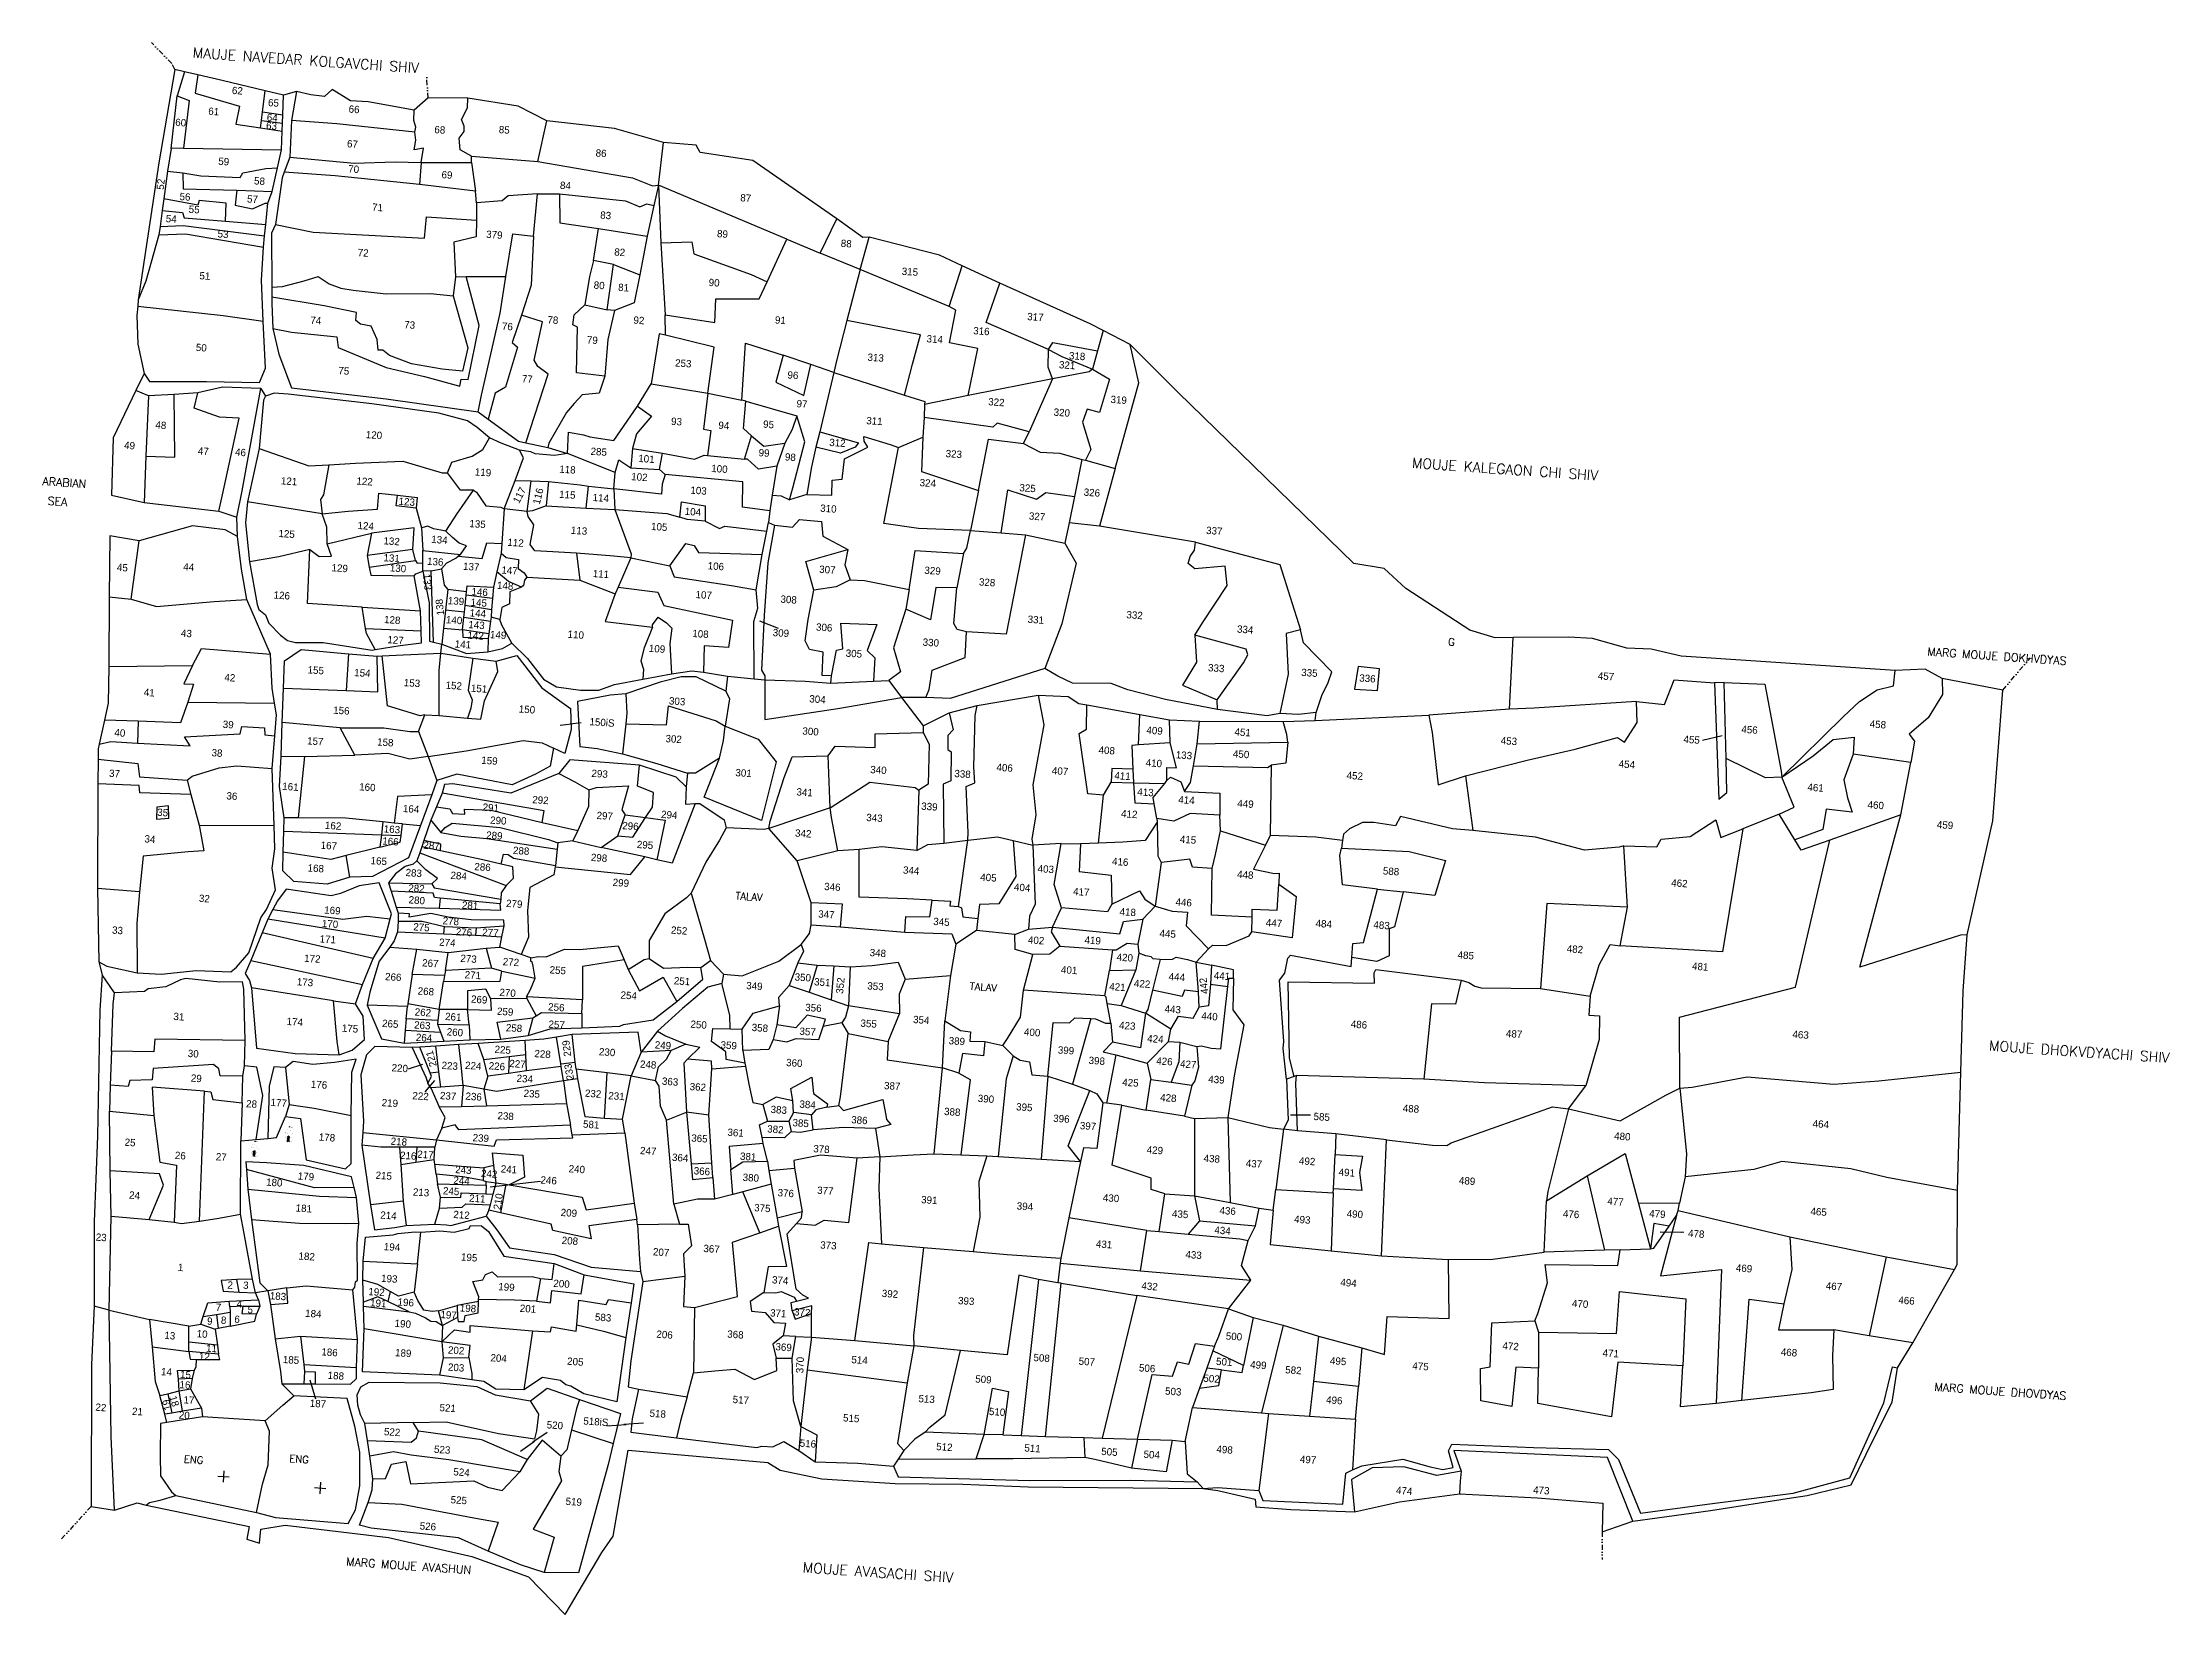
# Model space of a CAD drawing. Header units: metres. Extents: x 274790 to 276877, y 2077867 to 2079409.
import ezdxf
from ezdxf.enums import TextEntityAlignment as Align

# ---------------------------------------------------------------- set-up
doc = ezdxf.new("R2010")
doc.units = ezdxf.units.M
doc.linetypes.add('DIVIDE', pattern=[1.25, 0.5, -0.25, 0, -0.25, 0, -0.25])
for name, color, linetype in [('OFF', 1, 'Continuous'), ('POLY_PARCEL', 6, 'Continuous'), ('POLY_ROAD', 30, 'Continuous'), ('POLY_WATER', 4, 'Continuous'), ('TEXT_MAPIN', 7, 'Continuous'), ('TEXT_MAPOUT', 7, 'Continuous'), ('TEXT_PARCEL', 7, 'Continuous'), ('V_BOUND_LINE', 7, 'Continuous'), ('V_DIVIDE_LINE', 7, 'DIVIDE')]:
    doc.layers.add(name, color=color, linetype=linetype)
doc.styles.get("Standard").update_dxf_attribs({"font": 'simplex.shx'})
doc.styles.add('TEXT_MAP', font='', dxfattribs={"height": 1.8})
doc.styles.get('TEXT_MAP').set_extended_font_data('Kruti Dev 050')
doc.dimstyles.get("Standard").update_dxf_attribs({"dimtxt": 0.18, "dimasz": 0.18, "dimexe": 0.18, "dimexo": 0.0625, "dimgap": 0.09, "dimtad": 0, "dimtih": 1, "dimtoh": 1, "dimdec": 4, "dimzin": 0, "dimdsep": 46, "dimtxsty": 'Standard', "dimcen": 0.09, "dimadec": 0, "dimazin": 0, "dimtfac": 1, "dimtdec": 4, "dimtofl": 0, "dimtmove": 0, "dimatfit": 3, "dimfxl": 1, "dimtolj": 1, "dimtzin": 0, "dimarcsym": 0})

msp = doc.modelspace()

# ---------------------------------------------------------------- texts
at = {"layer": 'TEXT_MAPIN'}
for s, p in [('G', (276168.9, 2078818.1)), ('TALAV', (275469.7, 2078569)), ('TALAV', (275699.5, 2078480.2)), ('ENG', (274928.6, 2078016.4)), ('ENG', (275032.1, 2078016.9))]:
    msp.add_text(s, height=7.18, rotation=356.0758, dxfattribs=at).set_placement(p)
at = {"layer": 'TEXT_MAPOUT'}
for s, height, p in [('MAUJE NAVEDAR KOLGAVCHI SHIV', 9.976, (274937.3, 2079394.8)), ('MOUJE KALEGAON CHI SHIV', 9.976, (276133.3, 2078992.3)), ('ARABIAN', 7.98, (274789.8, 2078975.4)), ('SEA', 7.98, (274794.9, 2078956)), ('MARG MOUJE DOKHVDYAS', 7.981, (276639, 2078808.2)), ('MOUJE DHOKVDYACHI SHIV', 9.976, (276699.5, 2078420.7)), ('MARG MOUJE DHOVDYAS', 7.981, (276646, 2078086.8)), ('MARG MOUJE AVASHUN', 7.981, (275087.8, 2077915.4)), ('MOUJE AVASACHI SHIV', 9.976, (275535.7, 2077908.8))]:
    msp.add_text(s, height=height, rotation=356.0758, dxfattribs=at).set_placement(p)
at = {"layer": 'TEXT_PARCEL', "style": 'TEXT_MAP'}
for s, rotation, p in [('62', 356.0758, (274981.3, 2079362.3)), ('65', 356.0758, (275016.7, 2079350.4)), ('60', 356.0758, (274925.7, 2079331)), ('61', 356.0758, (274958.1, 2079341.9)), ('63', 356.0758, (275014.8, 2079327.8)), ('64', 356.0758, (275015.5, 2079335.8)), ('66', 356.0758, (275095.8, 2079344)), ('67', 356.0758, (275094.2, 2079310)), ('68', 356.0758, (275179.9, 2079323.9)), ('85', 356.0758, (275243.1, 2079323.9)), ('59', 356.0758, (274967.9, 2079292.8)), ('86', 356.0758, (275338.1, 2079300.9)), ('52', 84.6584, (274906, 2079270.5)), ('58', 356.0758, (275003, 2079273.6)), ('70', 356.0758, (275095.4, 2079285.4)), ('69', 356.0758, (275186.9, 2079279.7)), ('84', 356.0758, (275303.1, 2079269.2)), ('56', 356.0758, (274929.9, 2079258.2)), ('55', 356.0758, (274938.9, 2079245.7)), ('57', 356.0758, (274996.1, 2079255.8)), ('71', 356.0758, (275118.8, 2079247.8)), ('87', 356.0758, (275480, 2079257)), ('54', 356.0758, (274916.4, 2079236.5)), ('83', 356.0758, (275342.6, 2079240)), ('53', 356.0758, (274967.2, 2079221.6)), ('72', 356.0758, (275104.7, 2079203.3)), ('379', 356.0758, (275233.4, 2079221)), ('82', 356.0758, (275356.4, 2079203.8)), ('89', 356.0758, (275457.2, 2079221.8)), ('88', 356.0758, (275578.6, 2079212.3)), ('315', 356.0758, (275641.1, 2079184.7)), ('51', 356.0758, (274949.4, 2079180.5)), ('80', 356.0758, (275336.2, 2079171.3)), ('81', 356.0758, (275360.2, 2079169.1)), ('90', 356.0758, (275449, 2079173.9)), ('317', 356.0758, (275764.2, 2079140.3)), ('74', 356.0758, (275058.2, 2079136.8)), ('73', 356.0758, (275150.3, 2079132.5)), ('76', 356.0758, (275246.2, 2079131)), ('78', 356.0758, (275290.8, 2079137.3)), ('92', 356.0758, (275375.2, 2079137)), ('91', 356.0758, (275514, 2079137.1)), ('314', 356.0758, (275665.4, 2079118.5)), ('316', 356.0758, (275711.2, 2079126.4)), ('50', 356.0758, (274945.9, 2079110.2)), ('79', 356.0758, (275329.5, 2079117.6)), ('313', 356.0758, (275607.5, 2079100.4)), ('318', 356.0758, (275805.1, 2079101.9)), ('75', 356.0758, (275085.7, 2079087.4)), ('77', 356.0758, (275265.7, 2079079.5)), ('253', 356.0758, (275418.7, 2079094.8)), ('96', 356.0758, (275526.3, 2079083.2)), ('321', 356.0758, (275795.3, 2079093)), ('322', 356.0758, (275725.9, 2079056.7)), ('319', 356.0758, (275845.9, 2079059)), ('93', 356.0758, (275412.1, 2079037.7)), ('97', 356.0758, (275535.2, 2079055)), ('311', 356.0758, (275606.3, 2079038.2)), ('320', 356.0758, (275790.1, 2079046.5)), ('48', 356.0758, (274906.2, 2079034.1)), ('120', 356.0758, (275115.3, 2079024.5)), ('94', 356.0758, (275458.5, 2079033.8)), ('95', 356.0758, (275502.4, 2079034.9)), ('312', 356.0758, (275570, 2079016.8)), ('49', 356.0758, (274875.5, 2079014.2)), ('47', 356.0758, (274947.9, 2079008.6)), ('46', 356.0758, (274984.4, 2079007.5)), ('285', 356.0758, (275335.8, 2079008.1)), ('101', 356.0758, (275382.6, 2079001.1)), ('99', 356.0758, (275498, 2079006.9)), ('98', 356.0758, (275523.8, 2079002.8)), ('323', 356.0758, (275684.1, 2079005.9)), ('121', 356.0758, (275032, 2078979.2)), ('122', 356.0758, (275106.1, 2078979)), ('119', 356.0758, (275222.3, 2078987.9)), ('118', 356.0758, (275305.1, 2078990.6)), ('102', 356.0758, (275375.7, 2078983.3)), ('100', 356.0758, (275454.2, 2078991.3)), ('324', 356.0758, (275658.6, 2078977.4)), ('325', 356.0758, (275756.5, 2078972.4)), ('123', 356.0758, (275147.5, 2078959)), ('117', 62.6297, (275258, 2078965.4)), ('116', 75.8883, (275276.3, 2078964.5)), ('115', 356.0758, (275305, 2078965.9)), ('114', 356.0758, (275337.8, 2078962.8)), ('103', 356.0758, (275433.7, 2078970)), ('310', 356.0758, (275561.1, 2078952.3)), ('326', 356.0758, (275819.6, 2078968)), ('124', 356.0758, (275107.2, 2078935.4)), ('135', 356.0758, (275216.9, 2078937.2)), ('105', 356.0758, (275395.1, 2078934.4)), ('104', 356.0758, (275428.2, 2078949.2)), ('327', 356.0758, (275765.8, 2078944.6)), ('125', 356.0758, (275029.6, 2078927.5)), ('132', 356.0758, (275132.6, 2078920.3)), ('134', 356.0758, (275179.5, 2078921.7)), ('112', 356.0758, (275254.2, 2078918.9)), ('113', 356.0758, (275316.5, 2078930.6)), ('337', 356.0758, (275939.7, 2078930.5)), ('45', 356.0758, (274868.5, 2078894.4)), ('44', 356.0758, (274933.6, 2078895)), ('129', 356.0758, (275081.7, 2078893.9)), ('131', 356.0758, (275132.6, 2078903.7)), ('130', 356.0758, (275138.9, 2078893.8)), ('136', 356.0758, (275175.4, 2078900.2)), ('137', 356.0758, (275210.7, 2078895.3)), ('147', 356.0758, (275248.3, 2078891.6)), ('106', 356.0758, (275450.7, 2078895.8)), ('307', 356.0758, (275560.1, 2078892.4)), ('329', 356.0758, (275663.3, 2078891.4)), ('133', 275.7041, (275167.7, 2078880.3)), ('146', 356.0758, (275219, 2078870.5)), ('148', 356.0758, (275244, 2078876.6)), ('111', 356.0758, (275338, 2078888.2)), ('328', 356.0758, (275716.8, 2078880)), ('126', 356.0758, (275024.9, 2078867.1)), ('138', 94.9615, (275179.8, 2078855.6)), ('139', 356.0758, (275195.8, 2078861.6)), ('144', 356.0758, (275217.2, 2078849.6)), ('145', 356.0758, (275218.1, 2078860)), ('107', 356.0758, (275438.8, 2078867.6)), ('308', 356.0758, (275522.1, 2078863.1)), ('332', 356.0758, (275861.5, 2078847.8)), ('43', 356.0758, (274931.3, 2078829.9)), ('128', 356.0758, (275133.2, 2078843.1)), ('140', 356.0758, (275193.9, 2078842.9)), ('142', 356.0758, (275215, 2078827.8)), ('143', 356.0758, (275215.9, 2078838.1)), ('149', 356.0758, (275237.1, 2078828.3)), ('110', 356.0758, (275313.3, 2078828.6)), ('108', 356.0758, (275435.6, 2078829.4)), ('309', 356.0758, (275514.5, 2078830.3)), ('306', 356.0758, (275557, 2078835.7)), ('331', 356.0758, (275764.6, 2078843.3)), ('334', 356.0758, (275970, 2078833.7)), ('127', 356.0758, (275136.5, 2078823.4)), ('141', 356.0758, (275202.6, 2078819.1)), ('109', 356.0758, (275393, 2078814.8)), ('305', 356.0758, (275586.1, 2078810.1)), ('330', 356.0758, (275661.6, 2078820.9)), ('42', 356.0758, (274973.9, 2078786.5)), ('155', 356.0758, (275058.2, 2078793.7)), ('154', 356.0758, (275103.9, 2078791)), ('333', 356.0758, (275941.6, 2078795.8)), ('335', 356.0758, (276033, 2078791.2)), ('336', 356.0758, (276089.9, 2078785.7)), ('457', 356.0758, (276324, 2078787.8)), ('41', 356.0758, (274894.8, 2078771.8)), ('153', 356.0758, (275152.6, 2078781.2)), ('152', 356.0758, (275193.6, 2078778.7)), ('151', 356.0758, (275218.4, 2078775.7)), ('304', 356.0758, (275550.4, 2078765.3)), ('156', 356.0758, (275083.3, 2078754.2)), ('150', 356.0758, (275265.4, 2078755.3)), ('303', 356.0758, (275412.7, 2078763.3)), ('40', 356.0758, (274866, 2078732.3)), ('39', 356.0758, (274972.3, 2078740.5)), ('157', 356.0758, (275057.7, 2078724)), ('158', 356.0758, (275126.4, 2078723)), ('150iS', 356.0758, (275339, 2078742.7)), ('302', 356.0758, (275409.3, 2078726.3)), ('300', 356.0758, (275543.6, 2078733.7)), ('409', 356.0758, (275881.1, 2078734.5)), ('451', 356.0758, (275967.5, 2078732.8)), ('453', 356.0758, (276228.7, 2078724.3)), ('455', 356.0758, (276408, 2078725.6)), ('456', 356.0758, (276464.8, 2078735.4)), ('458', 356.0758, (276590.7, 2078740.6)), ('38', 356.0758, (274961.3, 2078712.6)), ('159', 356.0758, (275228.6, 2078705)), ('408', 356.0758, (275834.2, 2078715.1)), ('410', 356.0758, (275880.4, 2078702.6)), ('133', 356.0758, (275909.9, 2078710.4)), ('450', 356.0758, (275966, 2078711.4)), ('454', 356.0758, (276344.4, 2078701.4)), ('37', 356.0758, (274860.8, 2078692.4)), ('293', 356.0758, (275336.7, 2078692.2)), ('301', 356.0758, (275477.9, 2078692.9)), ('340', 356.0758, (275610.2, 2078695.9)), ('338', 356.0758, (275692.7, 2078692)), ('406', 356.0758, (275734, 2078698.1)), ('407', 356.0758, (275788.4, 2078694.8)), ('411', 356.0758, (275849.7, 2078690)), ('452', 356.0758, (276077.5, 2078690.2)), ('36', 356.0758, (274975.9, 2078670.3)), ('161', 356.0758, (275033.3, 2078679.4)), ('160', 356.0758, (275108.8, 2078679)), ('292', 356.0758, (275278.6, 2078666.4)), ('341', 356.0758, (275537.8, 2078674)), ('339', 356.0758, (275660.2, 2078660)), ('413', 356.0758, (275872.2, 2078674.1)), ('414', 356.0758, (275912.4, 2078666.4)), ('449', 356.0758, (275970.3, 2078662.7)), ('461', 356.0758, (276529.6, 2078678.6)), ('460', 356.0758, (276588.6, 2078661.4)), ('35', 356.0758, (274908, 2078654.2)), ('162', 356.0758, (275075.2, 2078641.2)), ('164', 356.0758, (275151.7, 2078657.7)), ('291', 356.0758, (275229.9, 2078659)), ('290', 356.0758, (275237.3, 2078646.3)), ('297', 356.0758, (275341.7, 2078650.9)), ('296', 356.0758, (275366.9, 2078640.9)), ('294', 356.0758, (275405, 2078651.9)), ('343', 356.0758, (275606.3, 2078648.9)), ('412', 356.0758, (275856.3, 2078652.7)), ('459', 356.0758, (276656.6, 2078641.9)), ('34', 356.0758, (274895.5, 2078628.1)), ('167', 356.0758, (275071, 2078621.7)), ('166', 356.0758, (275131.5, 2078625.8)), ('163', 356.0758, (275132.9, 2078637.7)), ('287', 356.0758, (275171.8, 2078621.7)), ('289', 356.0758, (275233.4, 2078631.6)), ('295', 356.0758, (275381.2, 2078622.4)), ('342', 356.0758, (275536.4, 2078633.6)), ('415', 356.0758, (275913.9, 2078627.5)), ('168', 356.0758, (275058.2, 2078599.4)), ('165', 356.0758, (275120, 2078606.6)), ('286', 356.0758, (275221.8, 2078600.7)), ('288', 356.0758, (275259.7, 2078616.6)), ('298', 356.0758, (275336.1, 2078609.7)), ('344', 356.0758, (275642.3, 2078597.3)), ('403', 356.0758, (275774.4, 2078598.7)), ('416', 356.0758, (275847.4, 2078605.8)), ('283', 356.0758, (275154.3, 2078594.9)), ('282', 356.0758, (275157, 2078579.7)), ('284', 356.0758, (275198.4, 2078592.1)), ('299', 356.0758, (275357.5, 2078585.2)), ('346', 356.0758, (275565, 2078581.2)), ('405', 356.0758, (275718.1, 2078590.4)), ('404', 356.0758, (275751.2, 2078580.6)), ('417', 356.0758, (275809.2, 2078576.3)), ('448', 356.0758, (275970.1, 2078593.1)), ('588', 356.0758, (276113.1, 2078596.5)), ('462', 356.0758, (276396, 2078584.8)), ('32', 356.0758, (274948.9, 2078569.8)), ('169', 356.0758, (275074.5, 2078558.1)), ('280', 356.0758, (275157.3, 2078568.1)), ('281', 356.0758, (275209.6, 2078563)), ('279', 356.0758, (275252.9, 2078564.6)), ('418', 356.0758, (275854.8, 2078556.5)), ('446', 356.0758, (275909.7, 2078566)), ('33', 356.0758, (274863.7, 2078538.6)), ('170', 356.0758, (275072.2, 2078544.9)), ('275', 356.0758, (275161.9, 2078541.6)), ('278', 356.0758, (275190.7, 2078547.6)), ('276', 356.0758, (275203.6, 2078536.8)), ('277', 356.0758, (275229.5, 2078536.4)), ('252', 356.0758, (275414.7, 2078538.4)), ('347', 356.0758, (275559.1, 2078554.2)), ('345', 356.0758, (275672, 2078546.9)), ('445', 356.0758, (275894, 2078535.2)), ('447', 356.0758, (275998.3, 2078545.7)), ('484', 356.0758, (276047.1, 2078545)), ('483', 356.0758, (276103.8, 2078543.6)), ('171', 356.0758, (275070, 2078529.8)), ('274', 356.0758, (275187.3, 2078526.6)), ('348', 356.0758, (275609.6, 2078516.3)), ('402', 356.0758, (275764.9, 2078528.8)), ('419', 356.0758, (275820.4, 2078528.7)), ('485', 356.0758, (276186.4, 2078514.1)), ('482', 356.0758, (276293.5, 2078520.1)), ('172', 356.0758, (275054.8, 2078510.9)), ('266', 356.0758, (275134.2, 2078492.8)), ('267', 356.0758, (275170.6, 2078506.3)), ('273', 356.0758, (275208.1, 2078510.7)), ('271', 356.0758, (275212.3, 2078494.7)), ('272', 356.0758, (275249.7, 2078507.5)), ('255', 356.0758, (275295.6, 2078499.4)), ('401', 356.0758, (275797.3, 2078499.6)), ('420', 356.0758, (275851.9, 2078511.9)), ('444', 356.0758, (275902.9, 2078492.8)), ('441', 356.0758, (275947.2, 2078493.8)), ('481', 356.0758, (276416.4, 2078503)), ('173', 356.0758, (275047.6, 2078487.7)), ('268', 356.0758, (275166.2, 2078478.7)), ('270', 356.0758, (275246.4, 2078477.3)), ('254', 356.0758, (275365.2, 2078474.7)), ('251', 356.0758, (275417.5, 2078488.7)), ('349', 356.0758, (275488.5, 2078484)), ('350', 356.0758, (275536, 2078492.4)), ('351', 356.0758, (275555.1, 2078487.7)), ('352', 84.1655, (275572.7, 2078484.3)), ('353', 356.0758, (275607.3, 2078483.7)), ('421', 356.0758, (275844.7, 2078483.1)), ('422', 356.0758, (275868.9, 2078486.2)), ('442', 96.4894, (275929.3, 2078484.1)), ('31', 356.0758, (274923.9, 2078453.9)), ('262', 356.0758, (275163.3, 2078458.1)), ('261', 356.0758, (275193.1, 2078453.7)), ('269', 356.0758, (275218.5, 2078470.7)), ('259', 356.0758, (275244, 2078458.8)), ('256', 356.0758, (275294.2, 2078463.1)), ('356', 356.0758, (275546.4, 2078462.5)), ('443', 356.0758, (275898.9, 2078461.1)), ('440', 356.0758, (275935, 2078454.2)), ('174', 356.0758, (275037.6, 2078448.8)), ('175', 356.0758, (275091.8, 2078442.2)), ('265', 356.0758, (275131.3, 2078446.9)), ('263', 356.0758, (275162.7, 2078445.4)), ('264', 356.0758, (275164.4, 2078433.2)), ('260', 356.0758, (275194.7, 2078438.6)), ('258', 356.0758, (275252.7, 2078442.7)), ('257', 356.0758, (275294.5, 2078446.1)), ('250', 356.0758, (275433.8, 2078446.1)), ('358', 356.0758, (275493.9, 2078442.9)), ('357', 356.0758, (275540.7, 2078439.2)), ('355', 356.0758, (275600.6, 2078447.1)), ('354', 356.0758, (275652.2, 2078450.7)), ('389', 356.0758, (275687.1, 2078429.9)), ('400', 356.0758, (275761, 2078438.5)), ('423', 356.0758, (275854.3, 2078445)), ('424', 356.0758, (275881.9, 2078432.1)), ('486', 356.0758, (276081.6, 2078446.2)), ('487', 356.0758, (276233.8, 2078437)), ('463', 356.0758, (276514.9, 2078436.2)), ('30', 356.0758, (274938, 2078417.6)), ('221', 105.1796, (275171.4, 2078412.5)), ('225', 356.0758, (275241.6, 2078421.4)), ('228', 356.0758, (275280.7, 2078417.3)), ('229', 96.8662, (275304.3, 2078422.7)), ('230', 356.0758, (275344, 2078419.1)), ('249', 356.0758, (275398.8, 2078425.8)), ('359', 356.0758, (275463.3, 2078425.8)), ('399', 356.0758, (275794.2, 2078420.8)), ('398', 356.0758, (275824.4, 2078410.6)), ('426', 356.0758, (275890.8, 2078410.1)), ('29', 356.0758, (274941, 2078393.4)), ('220', 356.0758, (275140.6, 2078403.4)), ('223', 356.0758, (275189.6, 2078405.7)), ('224', 356.0758, (275212.7, 2078405.8)), ('226', 356.0758, (275235.9, 2078405.3)), ('227', 356.0758, (275256.1, 2078407.6)), ('234', 356.0758, (275263.2, 2078393)), ('233', 100.1199, (275306.7, 2078399.6)), ('248', 356.0758, (275384.3, 2078406.9)), ('363', 356.0758, (275405.8, 2078390.2)), ('360', 356.0758, (275527.7, 2078408.5)), ('425', 356.0758, (275857.4, 2078389.2)), ('427', 356.0758, (275914.1, 2078407.2)), ('439', 356.0758, (275941.8, 2078392.2)), ('28', 356.0758, (274995.2, 2078368.3)), ('177', 356.0758, (275021.9, 2078369.4)), ('176', 356.0758, (275061.4, 2078387.2)), ('219', 356.0758, (275130.9, 2078369.2)), ('222', 356.0758, (275161, 2078376)), ('237', 356.0758, (275188, 2078376.1)), ('236', 356.0758, (275213.1, 2078375.5)), ('235', 356.0758, (275270.1, 2078378.3)), ('232', 356.0758, (275330.3, 2078378.4)), ('231', 356.0758, (275353.2, 2078376)), ('362', 356.0758, (275433, 2078384.9)), ('384', 356.0758, (275540.7, 2078367.7)), ('387', 356.0758, (275623.7, 2078385.9)), ('390', 356.0758, (275715.7, 2078373.3)), ('428', 356.0758, (275894.6, 2078374.2)), ('238', 356.0758, (275244.5, 2078356.4)), ('581', 356.0758, (275328.4, 2078348.1)), ('383', 356.0758, (275512.4, 2078362.5)), ('385', 356.0758, (275533.9, 2078349.5)), ('386', 356.0758, (275591.5, 2078352.4)), ('388', 356.0758, (275682.6, 2078360.5)), ('395', 356.0758, (275753.3, 2078365.1)), ('396', 356.0758, (275789.7, 2078353.8)), ('397', 356.0758, (275815.8, 2078346.6)), ('585', 356.0758, (276045.1, 2078355.6)), ('488', 356.0758, (276132.6, 2078363.6)), ('464', 356.0758, (276534.7, 2078348.5)), ('25', 356.0758, (274876, 2078330.5)), ('178', 356.0758, (275069.2, 2078335.4)), ('218', 356.0758, (275139.7, 2078331.3)), ('239', 356.0758, (275220.1, 2078334.8)), ('365', 356.0758, (275434.6, 2078334.4)), ('361', 356.0758, (275470.1, 2078340.1)), ('382', 356.0758, (275509.1, 2078343.4)), ('480', 356.0758, (276340, 2078336.4)), ('26', 356.0758, (274925.3, 2078317.6)), ('27', 356.0758, (274965.5, 2078316.3)), ('216', 356.0758, (275148.9, 2078317.5)), ('217', 356.0758, (275165.8, 2078318.6)), ('247', 356.0758, (275384.3, 2078322.2)), ('364', 356.0758, (275415.7, 2078315.5)), ('381', 356.0758, (275482.4, 2078316.6)), ('378', 356.0758, (275554.3, 2078324)), ('429', 356.0758, (275881.4, 2078322.9)), ('438', 356.0758, (275937.2, 2078314.6)), ('437', 356.0758, (275978.6, 2078309.6)), ('492', 356.0758, (276030.8, 2078312.1)), ('180', 356.0758, (275017.5, 2078291.2)), ('179', 356.0758, (275048.6, 2078297.2)), ('215', 356.0758, (275124.9, 2078297.9)), ('244', 356.0758, (275201.2, 2078293.1)), ('243', 356.0758, (275203, 2078303.5)), ('242', 356.0758, (275228.3, 2078299.8)), ('241', 356.0758, (275247.7, 2078304.2)), ('246', 356.0758, (275286.7, 2078293.3)), ('240', 356.0758, (275314.3, 2078304.3)), ('366', 356.0758, (275437, 2078302.3)), ('380', 356.0758, (275485, 2078295.9)), ('491', 356.0758, (276069.7, 2078301)), ('489', 356.0758, (276187.7, 2078292.8)), ('24', 356.0758, (274880.4, 2078278.7)), ('181', 356.0758, (275046.5, 2078265.8)), ('213', 356.0758, (275161.5, 2078281.5)), ('245', 356.0758, (275191, 2078282.7)), ('211', 356.0758, (275216.7, 2078275.5)), ('210', 80.545, (275237.1, 2078272.5)), ('375', 356.0758, (275496.3, 2078266.1)), ('376', 356.0758, (275519.3, 2078280.8)), ('377', 356.0758, (275558.1, 2078283.2)), ('391', 356.0758, (275660.1, 2078274)), ('394', 356.0758, (275753.9, 2078267.8)), ('430', 356.0758, (275838.4, 2078275.9)), ('436', 356.0758, (275952.8, 2078263.4)), ('477', 356.0758, (276333.3, 2078272.5)), ('214', 356.0758, (275129.5, 2078258.9)), ('212', 356.0758, (275201.2, 2078259.5)), ('209', 356.0758, (275306.5, 2078261.4)), ('435', 356.0758, (275906.2, 2078260.2)), ('434', 356.0758, (275947.8, 2078244.1)), ('493', 356.0758, (276026, 2078254.8)), ('490', 356.0758, (276077.6, 2078260.2)), ('476', 356.0758, (276289.8, 2078260.2)), ('479', 356.0758, (276374.4, 2078260.4)), ('465', 356.0758, (276532.6, 2078262.5)), ('23', 356.0758, (274847.7, 2078237.4)), ('194', 356.0758, (275133, 2078227.9)), ('208', 356.0758, (275307.5, 2078234)), ('207', 356.0758, (275397, 2078222.8)), ('367', 356.0758, (275446.5, 2078226.1)), ('373', 356.0758, (275561.1, 2078229.5)), ('431', 356.0758, (275831.6, 2078230.6)), ('478', 356.0758, (276412.5, 2078240.9)), ('1', 356.0758, (274925.6, 2078207.9)), ('182', 356.0758, (275049.3, 2078218.7)), ('195', 356.0758, (275208.7, 2078217.7)), ('433', 356.0758, (275919.4, 2078220.2)), ('469', 356.0758, (276459.4, 2078207)), ('2', 356.0758, (274974.2, 2078190.6)), ('3', 356.0758, (274989.6, 2078190.4)), ('183', 356.0758, (275021.1, 2078179.7)), ('192', 356.0758, (275117.8, 2078183.8)), ('193', 356.0758, (275130.3, 2078196.9)), ('199', 356.0758, (275245.3, 2078188.6)), ('200', 356.0758, (275299.3, 2078191.9)), ('374', 356.0758, (275513.8, 2078195.3)), ('392', 356.0758, (275621.5, 2078182)), ('432', 356.0758, (275876.2, 2078189.4)), ('494', 356.0758, (276071.4, 2078192.8)), ('467', 356.0758, (276547.6, 2078189.4)), ('7', 356.0758, (274962.7, 2078168.7)), ('4', 356.0758, (274983.4, 2078172.2)), ('5', 356.0758, (274993.9, 2078166.4)), ('184', 356.0758, (275055.8, 2078162.5)), ('191', 356.0758, (275119.5, 2078172.8)), ('196', 356.0758, (275146.5, 2078173.6)), ('197', 356.0758, (275188.5, 2078161.3)), ('198', 356.0758, (275207.5, 2078167.8)), ('201', 356.0758, (275266.4, 2078167.4)), ('583', 356.0758, (275340.1, 2078158.8)), ('371', 356.0758, (275511.9, 2078162.9)), ('372', 356.0758, (275535.4, 2078163.9)), ('393', 356.0758, (275696.3, 2078175)), ('470', 356.0758, (276298.6, 2078172.2)), ('466', 356.0758, (276618.8, 2078175.4)), ('13', 356.0758, (274915, 2078141)), ('10', 356.0758, (274946.7, 2078142.6)), ('9', 356.0758, (274954.2, 2078155.2)), ('8', 356.0758, (274967.8, 2078156.1)), ('6', 356.0758, (274981, 2078157)), ('190', 356.0758, (275143.6, 2078152.6)), ('206', 356.0758, (275400.4, 2078142)), ('368', 356.0758, (275469.9, 2078142.1)), ('500', 356.0758, (275959, 2078140.2)), ('12', 356.0758, (274948.9, 2078120.5)), ('11', 356.0758, (274955.9, 2078128.5)), ('185', 356.0758, (275033.9, 2078117.2)), ('186', 356.0758, (275071.7, 2078124.7)), ('189', 356.0758, (275144, 2078123.9)), ('202', 356.0758, (275195.9, 2078126.5)), ('204', 356.0758, (275237.6, 2078118.9)), ('369', 356.0758, (275517.2, 2078129.7)), ('514', 356.0758, (275591.7, 2078117)), ('508', 356.0758, (275770.3, 2078119.1)), ('472', 356.0758, (276230.4, 2078130.7)), ('471', 356.0758, (276328.6, 2078123.6)), ('468', 356.0758, (276503.5, 2078124.5)), ('14', 356.0758, (274911.7, 2078105.4)), ('15', 356.0758, (274930.4, 2078102.7)), ('188', 356.0758, (275077.9, 2078101.7)), ('203', 356.0758, (275195.9, 2078109.7)), ('205', 356.0758, (275312.8, 2078115.5)), ('370', 87.8125, (275533.2, 2078112.1)), ('509', 356.0758, (275713.2, 2078098.1)), ('507', 356.0758, (275814.6, 2078115.5)), ('506', 356.0758, (275873.8, 2078109)), ('502', 356.0758, (275937, 2078098.8)), ('501', 356.0758, (275949.4, 2078115.3)), ('499', 356.0758, (275982.9, 2078112.2)), ('582', 356.0758, (276017.3, 2078107.1)), ('495', 356.0758, (276061.2, 2078116)), ('475', 356.0758, (276142, 2078110.9)), ('18', 286.5808, (274919.4, 2078076.7)), ('16', 356.0758, (274929.9, 2078092.7)), ('17', 356.0758, (274933.8, 2078077.8)), ('517', 356.0758, (275475.2, 2078077.9)), ('513', 356.0758, (275657.5, 2078078.8)), ('503', 356.0758, (275899.4, 2078086.2)), ('496', 356.0758, (276057.4, 2078077.6)), ('22', 356.0758, (274847.4, 2078070.6)), ('21', 356.0758, (274883.3, 2078066.6)), ('19', 103.8058, (274912, 2078072.9)), ('20', 356.0758, (274929.2, 2078062.9)), ('187', 356.0758, (275060.3, 2078074.3)), ('521', 356.0758, (275187.6, 2078070)), ('518iS', 356.0758, (275333, 2078056.7)), ('518', 356.0758, (275393.7, 2078064.4)), ('515', 356.0758, (275583.5, 2078059.9)), ('510', 356.0758, (275726.6, 2078066.2)), ('522', 356.0758, (275133.1, 2078046.4)), ('520', 356.0758, (275292.8, 2078053.1)), ('516', 356.0758, (275541, 2078035.1)), ('523', 356.0758, (275182.2, 2078029.1)), ('512', 356.0758, (275674.9, 2078031.8)), ('511', 356.0758, (275761.4, 2078030.4)), ('505', 356.0758, (275836.8, 2078027)), ('504', 356.0758, (275878.3, 2078024.2)), ('498', 356.0758, (275949.8, 2078029.2)), ('497', 356.0758, (276031.7, 2078019.4)), ('524', 356.0758, (275201.2, 2078007)), ('525', 356.0758, (275198.5, 2077979.6)), ('519', 356.0758, (275311.3, 2077978)), ('474', 356.0758, (276126, 2077988.8)), ('473', 356.0758, (276260.5, 2077989.2)), ('526', 356.0758, (275168.2, 2077953.9))]:
    msp.add_text(s, height=7.18, rotation=rotation, dxfattribs=at).set_placement(p, align=Align.MIDDLE)

# ---------------------------------------------------------------- hatches: boundary and pattern name
at = {"linetype": 'Continuous'}
for points in [[(274999.1, 2078331), (274999.9, 2078331.1), (275000.8, 2078331), (275001.9, 2078330.9), (274999.7, 2078331.4), (274999, 2078331.8), (274998.1, 2078332), (274998, 2078330.8), (274998.2, 2078330.8)], [(275032.8, 2078345.5), (275033.6, 2078345.5), (275034.5, 2078345.4), (275035.6, 2078345.4), (275033.3, 2078345.8), (275032.7, 2078346.3), (275031.8, 2078346.5), (275031.7, 2078345.2), (275031.8, 2078345.2)]]:
    msp.add_hatch(color=256, dxfattribs=at).paths.add_polyline_path(points)
h = msp.add_hatch(dxfattribs=at)
h.set_pattern_fill('ANSI31', color=256, scale=8.994345, angle=-3.9242, style=0)
h.set_pattern_definition([(41.07578, (274778.0122, 2078096.6078), (-0.7387243, 0.8475385), [])])
h.paths.add_polyline_path([(275030.2, 2078337.2), (275029.8, 2078331.4), (275032.3, 2078331.2), (275032.7, 2078337)])
h = msp.add_hatch(dxfattribs=at)
h.set_pattern_fill('ANSI31', color=256, scale=8.994345, angle=-3.9242, style=0)
h.set_pattern_definition([(41.07578, (274744.3589, 2078082.1954), (-0.7387243, 0.8475385), [])])
h.paths.add_polyline_path([(274996.6, 2078322.8), (274996.2, 2078317), (274998.7, 2078316.8), (274999.1, 2078322.6)])

# ---------------------------------------------------------------- linework, layer by layer
at = {"linetype": 'Continuous', "const_width": 0.045}
for points in [[(274997.9, 2078329.4), (274998.1, 2078332), (274999, 2078331.8), (274999.7, 2078331.4), (275001.9, 2078330.9), (275000.8, 2078331), (274999.9, 2078331.1), (274999.1, 2078331), (274998.2, 2078330.8), (274998, 2078330.8)], [(275026.7, 2078331.6), (275035.5, 2078331)], [(275027.2, 2078339.8), (275036, 2078339.2)], [(275028.2, 2078331.5), (275028.8, 2078339.7)], [(275028.8, 2078339.7), (275028.8, 2078340.7), (275029.4, 2078342), (275030.3, 2078342.8), (275031.1, 2078343.1), (275031.6, 2078343.8), (275032.1, 2078343.3), (275033, 2078342.4), (275033.6, 2078342.1), (275034, 2078341.4), (275034.3, 2078340.5), (275034.3, 2078339.3)], [(275029.8, 2078331.4), (275030.2, 2078337.2), (275032.7, 2078337), (275032.3, 2078331.2)], [(275031.6, 2078343.8), (275031.8, 2078346.5), (275032.7, 2078346.3), (275033.3, 2078345.8), (275035.6, 2078345.4), (275034.5, 2078345.4), (275033.6, 2078345.5), (275032.8, 2078345.5), (275031.8, 2078345.2), (275031.7, 2078345.2)], [(275033.7, 2078331.1), (275034.3, 2078339.3)], [(274993, 2078317.2), (275001.9, 2078316.6)], [(274993.6, 2078325.4), (275002.4, 2078324.8)], [(274994.6, 2078317.1), (274995.1, 2078325.3)], [(274995.1, 2078325.3), (274995.2, 2078326.3), (274995.8, 2078327.6), (274996.6, 2078328.3), (274997.4, 2078328.7), (274997.9, 2078329.4), (274998.4, 2078328.8), (274999.4, 2078328), (274999.9, 2078327.6), (275000.3, 2078326.9), (275000.6, 2078326.1), (275000.6, 2078324.9)], [(274996.2, 2078317), (274996.6, 2078322.8), (274999.1, 2078322.6), (274998.7, 2078316.8)], [(275000.1, 2078316.7), (275000.6, 2078324.9)]]:
    msp.add_lwpolyline(points, dxfattribs=at)
for points in [[(274962.1, 2078003.1), (274973.2, 2078002.4)], [(274968, 2078008.3), (274967.3, 2077997.2)], [(275062.8, 2077997.1), (275062.1, 2077985.9)], [(275056.9, 2077991.9), (275068, 2077991.1)]]:
    msp.add_lwpolyline(points)
at = {"layer": 'OFF'}
for p, q in [((276038.6, 2078744.3), (276039.5, 2078752.4)), ((275445.4, 2078508.9), (275458.3, 2078495.4)), ((275011, 2078185), (274999, 2078183)), ((275036.7, 2078081.8), (275025, 2078093.8))]:
    msp.add_line(p, q, dxfattribs=at)
at = {"layer": 'POLY_PARCEL'}
for p, q in [((274929.5, 2079380.7), (274922.1, 2079357.3)), ((274942.6, 2079377.7), (274940, 2079359.8)), ((274916.2, 2079305.6), (274922.1, 2079357.3)), ((274922.1, 2079357.3), (274934, 2079352.6)), ((274934, 2079352.6), (274928.4, 2079305.9)), ((274940, 2079359.8), (274983.4, 2079347.1)), ((275006, 2079341.4), (275008.5, 2079362.1)), ((275206.9, 2079345.4), (275207.5, 2079354.8)), ((274983.4, 2079347.1), (274979.9, 2079329.5)), ((275004, 2079325.7), (275004.9, 2079333.1)), ((275004.9, 2079333.1), (275006, 2079341.4)), ((275004.9, 2079333.1), (275025.4, 2079330.3)), ((275006, 2079341.4), (275025.8, 2079338.6)), ((275078.9, 2079329.6), (275034.3, 2079332.9)), ((275154.3, 2079332.9), (275154.7, 2079343.2)), ((275156.4, 2079326.6), (275154.3, 2079332.9)), ((275201.1, 2079333.9), (275206.9, 2079345.4)), ((275203.6, 2079327.5), (275201.1, 2079333.9)), ((275276, 2079292.8), (275285, 2079332.6)), ((274979.9, 2079329.5), (275004, 2079325.7)), ((275004, 2079325.7), (275025.1, 2079322.4)), ((275155.4, 2079321.7), (275078.9, 2079329.6)), ((275154.8, 2079304.1), (275156.3, 2079313.7)), ((275155.4, 2079321.7), (275156.4, 2079326.6)), ((275156.3, 2079313.7), (275155.4, 2079321.7)), ((275199, 2079315.6), (275203.7, 2079322.3)), ((275199.9, 2079304.2), (275199, 2079315.6)), ((275203.7, 2079322.3), (275203.6, 2079327.5)), ((275394.3, 2079269.5), (275399.2, 2079311.3)), ((274916.2, 2079305.6), (274912.6, 2079283.2)), ((274928.4, 2079305.9), (274916.2, 2079305.6)), ((274928.4, 2079305.9), (275024.4, 2079304.3)), ((275032.6, 2079297), (275095.8, 2079291.1)), ((275095.8, 2079291.1), (275135.9, 2079292.3)), ((275135.9, 2079292.3), (275161.7, 2079291.9)), ((275163.8, 2079306), (275154.8, 2079304.1)), ((275161.7, 2079291.9), (275160, 2079270.1)), ((275161.7, 2079291.9), (275163.8, 2079306)), ((275161.7, 2079291.9), (275211, 2079291.9)), ((275210.9, 2079298.1), (275199.9, 2079304.2)), ((275210.9, 2079298.1), (275276, 2079292.8)), ((275211, 2079291.9), (275210.9, 2079298.1)), ((275211, 2079291.9), (275214.9, 2079263.8)), ((275276, 2079292.8), (275368.8, 2079276.7)), ((274912.6, 2079283.2), (274909.1, 2079256)), ((274912.6, 2079283.2), (274927.9, 2079281.5)), ((274927.9, 2079281.5), (274945.5, 2079278.7)), ((274927.9, 2079281.5), (274928.2, 2079266.1)), ((274945.5, 2079278.7), (274984.1, 2079277.2)), ((274984.1, 2079277.2), (274986.6, 2079281.7)), ((274986.6, 2079281.7), (275009.1, 2079286)), ((275009.1, 2079286), (275020.5, 2079286.7)), ((275077.1, 2079278.8), (275027.1, 2079282.4)), ((275160, 2079270.1), (275077.1, 2079278.8)), ((275214.9, 2079263.8), (275160, 2079270.1)), ((275368.8, 2079276.7), (275388.6, 2079268.9)), ((275388.6, 2079268.9), (275394.3, 2079269.5)), ((275394.3, 2079269.5), (275389.7, 2079249.5)), ((275520.4, 2079216.6), (275394.3, 2079269.5)), ((275394.3, 2079269.5), (275396.7, 2079212.9)), ((274909.1, 2079256), (274907.6, 2079244.6)), ((274942.6, 2079250), (274909.1, 2079256)), ((274928.2, 2079266.1), (274980.6, 2079264.7)), ((274943.8, 2079254.5), (274942.6, 2079250)), ((274970.2, 2079252), (274943.8, 2079254.5)), ((274969.5, 2079234.4), (274970.2, 2079252)), ((274980.6, 2079264.7), (274979, 2079250)), ((274979, 2079250), (274996.2, 2079246.5)), ((274980.6, 2079264.7), (275015.3, 2079263.5)), ((274996.2, 2079246.5), (275008.6, 2079251.9)), ((275008.6, 2079251.9), (275011.1, 2079251.8)), ((275215.7, 2079252.3), (275214.9, 2079263.8)), ((275240.9, 2079254.2), (275215.7, 2079252.3)), ((275215.7, 2079252.3), (275215.7, 2079235.2)), ((275247, 2079259), (275240.9, 2079254.2)), ((275275.6, 2079261), (275247, 2079259)), ((275271.9, 2079219.5), (275275.6, 2079261)), ((275275.6, 2079261), (275297.3, 2079260.9)), ((275297.3, 2079260.9), (275297.7, 2079232.5)), ((275297.3, 2079260.9), (275361.9, 2079254.2)), ((275361.9, 2079254.2), (275376, 2079248.2)), ((275376, 2079248.2), (275382.9, 2079251.1)), ((275382.9, 2079251.1), (275389.7, 2079249.5)), ((275389.7, 2079249.5), (275383.3, 2079219.5)), ((274905.4, 2079228.9), (274904.3, 2079221)), ((274907.6, 2079244.6), (274905.4, 2079228.9)), ((274905.4, 2079228.9), (274928, 2079230)), ((274907.6, 2079244.6), (274927.5, 2079242.8)), ((274927.5, 2079242.8), (274929.2, 2079237.6)), ((274928, 2079230), (275008, 2079220)), ((274929.2, 2079237.6), (274969.5, 2079234.4)), ((274969.5, 2079234.4), (275009.1, 2079231)), ((275018.6, 2079231.1), (275055.7, 2079223.5)), ((275164.7, 2079217.7), (275166.7, 2079238.6)), ((275166.7, 2079238.6), (275215.7, 2079235.2)), ((275215.7, 2079235.2), (275215.6, 2079218.9)), ((275297.7, 2079232.5), (275335.7, 2079227)), ((275330.5, 2079195.7), (275335.7, 2079227)), ((275335.7, 2079227), (275383.3, 2079219.5)), ((275335.7, 2079227), (275335.7, 2079227)), ((275553, 2079202.7), (275569.3, 2079236.4)), ((274904.3, 2079221), (274891.4, 2079175.5)), ((274904.3, 2079221), (274930.4, 2079221.8)), ((274930.4, 2079221.8), (275007, 2079208.7)), ((275055.7, 2079223.5), (275164.7, 2079217.7)), ((275215.6, 2079218.9), (275193.6, 2079213.7)), ((275193.6, 2079213.7), (275195.1, 2079179.6)), ((275244.7, 2079180.1), (275251.4, 2079221.7)), ((275251.4, 2079221.7), (275271.9, 2079219.5)), ((275271.9, 2079219.5), (275269.4, 2079171.5)), ((275383.3, 2079219.5), (275376.2, 2079181.5)), ((275396.7, 2079212.9), (275427, 2079213.9)), ((275396.7, 2079212.9), (275400.9, 2079142.2)), ((275427, 2079213.9), (275429.2, 2079202.3)), ((275501.1, 2079174.8), (275520.4, 2079216.6)), ((275520.4, 2079216.6), (275553, 2079202.7)), ((275592.3, 2079186.9), (275601, 2079218.7)), ((275330.5, 2079195.7), (275326.8, 2079180)), ((275350.2, 2079191.7), (275330.5, 2079195.7)), ((275343.9, 2079147.2), (275350.2, 2079191.7)), ((275350.2, 2079191.7), (275376.2, 2079181.5)), ((275429.2, 2079202.3), (275485.2, 2079181.8)), ((275592.3, 2079186.9), (275553, 2079202.7)), ((275592.3, 2079186.9), (275579.2, 2079136.8)), ((275679.5, 2079150.5), (275592.3, 2079186.9)), ((275679.5, 2079150.5), (275692.4, 2079190.4)), ((274891.4, 2079175.5), (274884, 2079157.1)), ((275015.1, 2079169.4), (275025.4, 2079170.3)), ((275025.4, 2079170.3), (275046.9, 2079175.8)), ((275046.9, 2079175.8), (275060.4, 2079180.1)), ((275060.4, 2079180.1), (275071.3, 2079172.7)), ((275071.3, 2079172.7), (275082.9, 2079168.5)), ((275082.9, 2079168.5), (275094.9, 2079166.4)), ((275094.9, 2079166.4), (275127.3, 2079163.1)), ((275195.1, 2079179.6), (275192.9, 2079161.1)), ((275195.1, 2079179.6), (275205.7, 2079179.9)), ((275205.7, 2079179.9), (275244.7, 2079180.1)), ((275218.6, 2079131.8), (275205.7, 2079179.9)), ((275239.2, 2079144), (275244.7, 2079180.1)), ((275269.4, 2079171.5), (275259.9, 2079142)), ((275326.8, 2079180), (275322.1, 2079152.2)), ((275376.2, 2079181.5), (275370.5, 2079154)), ((275485.2, 2079181.8), (275501.1, 2079174.8)), ((275493.3, 2079158.1), (275501.1, 2079174.8)), ((275715.7, 2079135), (275729.4, 2079173.3)), ((274883.5, 2079151), (274967.3, 2079141.6)), ((275066.3, 2079151.1), (275015.1, 2079159.7)), ((275098.1, 2079144.6), (275066.3, 2079151.1)), ((275097.6, 2079136.8), (275098.1, 2079144.6)), ((275127.3, 2079163.1), (275170.7, 2079163.2)), ((275170.7, 2079163.2), (275192.9, 2079161.1)), ((275192.9, 2079161.1), (275207.5, 2079110)), ((275220.8, 2079063.5), (275239.2, 2079144)), ((275311.7, 2079142.4), (275322.1, 2079152.2)), ((275322.1, 2079152.2), (275343.9, 2079147.2)), ((275351.4, 2079146.7), (275343.9, 2079147.2)), ((275351.4, 2079146.7), (275344.6, 2079118.1)), ((275370.5, 2079154), (275351.4, 2079146.7)), ((275449.7, 2079135), (275450.7, 2079158)), ((275450.7, 2079158), (275493.3, 2079158.1)), ((275686.2, 2079147), (275679.5, 2079150.5)), ((275679.8, 2079114.9), (275686.2, 2079147)), ((274967.3, 2079141.6), (275006.5, 2079136.1)), ((275016.2, 2079128.9), (275034.3, 2079125.5)), ((275034.3, 2079125.5), (275078.7, 2079120.8)), ((275102, 2079133.3), (275097.6, 2079136.8)), ((275112.4, 2079131.2), (275102, 2079133.3)), ((275118.4, 2079118), (275112.4, 2079131.2)), ((275207.8, 2079078.8), (275218.6, 2079131.8)), ((275259.9, 2079142), (275250.8, 2079115.1)), ((275280.6, 2079135.6), (275259.9, 2079142)), ((275272.5, 2079097.9), (275280.6, 2079135.6)), ((275310.5, 2079132.4), (275311.7, 2079142.4)), ((275314.8, 2079130.2), (275310.5, 2079132.4)), ((275313.9, 2079085.5), (275314.8, 2079130.2)), ((275395.1, 2079123.7), (275387.3, 2079074.8)), ((275401.2, 2079122.3), (275395.1, 2079123.7)), ((275401.2, 2079122.3), (275400.9, 2079142.2)), ((275400.9, 2079142.2), (275449.7, 2079135)), ((275579.2, 2079136.8), (275568.9, 2079097.3)), ((275651.4, 2079122.8), (275579.2, 2079136.8)), ((275643.6, 2079094.1), (275651.4, 2079122.8)), ((275776.9, 2079108.5), (275715.7, 2079135)), ((275830.7, 2079126.9), (275825.1, 2079106.9)), ((275078.7, 2079120.8), (275080.3, 2079110.4)), ((275080.3, 2079110.4), (275127.2, 2079090.8)), ((275119.4, 2079107.7), (275118.4, 2079118)), ((275124, 2079107.7), (275119.4, 2079107.7)), ((275130.5, 2079102.5), (275124, 2079107.7)), ((275152.2, 2079094.3), (275130.5, 2079102.5)), ((275207.5, 2079110), (275202, 2079087)), ((275256.1, 2079110.8), (275244.2, 2079071.3)), ((275250.8, 2079115.1), (275256.1, 2079110.8)), ((275344.6, 2079118.1), (275341.8, 2079082.2)), ((275449.1, 2079110.6), (275401.2, 2079122.3)), ((275442.9, 2079065.4), (275449.1, 2079110.6)), ((275476, 2079058.7), (275479.8, 2079114.6)), ((275479.8, 2079114.6), (275516.6, 2079102.9)), ((275516.6, 2079102.9), (275509.5, 2079076.4)), ((275543.7, 2079093.6), (275516.6, 2079102.9)), ((275707.8, 2079109.4), (275679.8, 2079114.9)), ((275698.1, 2079063.1), (275707.8, 2079109.4)), ((275776.8, 2079090.9), (275776.9, 2079108.5)), ((275776.9, 2079108.5), (275781.2, 2079115.1)), ((275776.9, 2079108.5), (275790, 2079101.4)), ((275781.2, 2079115.1), (275825.1, 2079106.9)), ((275825.1, 2079106.9), (275820.1, 2079089.1)), ((275865.6, 2079075.7), (275857, 2079113.3)), ((275127.2, 2079090.8), (275164.7, 2079081.8)), ((275182.1, 2079089.2), (275152.2, 2079094.3)), ((275164.7, 2079081.8), (275199.5, 2079072.4)), ((275202, 2079087), (275182.1, 2079089.2)), ((275264.3, 2079016.8), (275286.3, 2079084.2)), ((275276, 2079091.8), (275272.5, 2079097.9)), ((275286.3, 2079084.2), (275276, 2079091.8)), ((275341.8, 2079082.2), (275313.9, 2079085.5)), ((275341.8, 2079082.2), (275336.2, 2079065.6)), ((275536.9, 2079063.1), (275543.7, 2079093.6)), ((275566.4, 2079085.8), (275543.7, 2079093.6)), ((275566.4, 2079085.8), (275552.8, 2079027.7)), ((275568.9, 2079097.3), (275566.4, 2079085.8)), ((275566.4, 2079085.8), (275635.9, 2079063.5)), ((275635.9, 2079063.5), (275643.6, 2079094.1)), ((275781, 2079079.5), (275776.8, 2079090.9)), ((275816.8, 2079086.5), (275781, 2079079.5)), ((275790, 2079101.4), (275820.1, 2079089.1)), ((275820.1, 2079089.1), (275816.8, 2079086.5)), ((275820.1, 2079089.1), (275836.7, 2079079.1)), ((274894.2, 2079063), (274891.3, 2079003.6)), ((274919.9, 2079002.7), (274919.1, 2079064.1)), ((274938.8, 2079050.8), (274942.4, 2079065.9)), ((275199.5, 2079072.4), (275200.9, 2079079.3)), ((275200.9, 2079079.3), (275207.8, 2079078.8)), ((275217.6, 2079047.2), (275220.8, 2079063.5)), ((275234.3, 2079065.6), (275227.3, 2079040.1)), ((275244.2, 2079071.3), (275234.3, 2079065.6)), ((275319.4, 2079064), (275311.8, 2079055.5)), ((275336.2, 2079065.6), (275319.4, 2079064)), ((275373.8, 2079052.6), (275387.3, 2079074.8)), ((275387.3, 2079074.8), (275442.9, 2079065.4)), ((275442.9, 2079065.4), (275438.5, 2079030.2)), ((275442.9, 2079065.4), (275476, 2079058.7)), ((275509.5, 2079076.4), (275536.9, 2079063.1)), ((275635.9, 2079063.5), (275655.7, 2079057.4)), ((275698.1, 2079063.1), (275655.4, 2079054.3)), ((275781, 2079079.5), (275698.1, 2079063.1)), ((275781, 2079079.5), (275757.9, 2079027.6)), ((275836.7, 2079079.1), (275827.2, 2079046.6)), ((275842.3, 2078991.5), (275865.6, 2079075.7)), ((274963.8, 2079041.9), (274938.8, 2079050.8)), ((274983.1, 2079040.9), (274963.8, 2079041.9)), ((274966.8, 2078965.8), (274983.1, 2079040.9)), ((275304.3, 2079046.6), (275286.9, 2079016.5)), ((275311.8, 2079055.5), (275304.3, 2079046.6)), ((275350.7, 2079019.2), (275373.8, 2079052.6)), ((275387.6, 2079042.8), (275372.8, 2079025.7)), ((275373.8, 2079052.6), (275387.6, 2079042.8)), ((275480.1, 2079057.6), (275476, 2079058.7)), ((275477.7, 2079030.8), (275480.1, 2079057.6)), ((275480.1, 2079057.6), (275530, 2079043.3)), ((275530, 2079043.3), (275525.5, 2079030)), ((275538.1, 2079017.9), (275530, 2079043.3)), ((275655, 2079041.6), (275653.7, 2079022.5)), ((275655.4, 2079054.3), (275655, 2079041.6)), ((275722.3, 2079032), (275655, 2079041.6)), ((275655.7, 2079057.4), (275655.4, 2079054.3)), ((275655.4, 2079054.3), (275655.4, 2079054.3)), ((275814.9, 2079049.7), (275810.4, 2079037.2)), ((275827.2, 2079046.6), (275814.9, 2079049.7)), ((275222.2, 2079010.1), (275228.7, 2079021.6)), ((275305.1, 2079006.2), (275306.2, 2079027.2)), ((275306.2, 2079027.2), (275320.8, 2079024.8)), ((275320.8, 2079024.8), (275327, 2079022.8)), ((275327, 2079022.8), (275350.7, 2079019.2)), ((275372.8, 2079025.7), (275368.9, 2079011.3)), ((275438.5, 2079030.2), (275445.7, 2079028.8)), ((275445.7, 2079028.8), (275442.6, 2079004.5)), ((275485.8, 2079023.5), (275477.7, 2079030.8)), ((275478.7, 2079000.9), (275485.8, 2079023.5)), ((275485.8, 2079023.5), (275497.8, 2079013.6)), ((275525.5, 2079030), (275518.3, 2079016.4)), ((275552.8, 2079027.7), (275548.7, 2079012.5)), ((275552.8, 2079027.7), (275590.6, 2079016.7)), ((275596.2, 2079018.5), (275596, 2079023)), ((275596, 2079023), (275621.6, 2079015)), ((275599.9, 2079012.7), (275596.2, 2079018.5)), ((275629.9, 2079012.1), (275653.7, 2079022.5)), ((275653.7, 2079022.5), (275652.5, 2078988.6)), ((275708.3, 2078970), (275718.2, 2079020.3)), ((275718.2, 2079020.3), (275752.6, 2079016)), ((275726.5, 2079036.1), (275722.3, 2079032)), ((275757.9, 2079027.6), (275726.5, 2079036.1)), ((275752.6, 2079016), (275757.9, 2079027.6)), ((275810.4, 2079037.2), (275818.6, 2079010.2)), ((274891.3, 2079003.6), (274889.7, 2078958.3)), ((274891.3, 2079003.6), (274919.9, 2079002.7)), ((275002.8, 2079011.2), (275051.5, 2078994.2)), ((275097.3, 2078996.8), (275143.7, 2078998.8)), ((275143.7, 2078998.8), (275182.1, 2078987.3)), ((275187.4, 2078987.3), (275191.8, 2078997.8)), ((275191.8, 2078997.8), (275211.6, 2079003.8)), ((275211.6, 2079003.8), (275222.2, 2079010.1)), ((275253.8, 2078980), (275262, 2079002)), ((275262, 2079002), (275257.9, 2079009.5)), ((275286.9, 2079016.5), (275285.9, 2079012.1)), ((275351.8, 2078987.6), (275305.1, 2079006.2)), ((275351.8, 2078987.6), (275355.6, 2079000)), ((275355.6, 2079000), (275367.3, 2078992.3)), ((275368.9, 2079011.3), (275367.3, 2078992.3)), ((275368.9, 2079011.3), (275398.3, 2079006.5)), ((275395.3, 2078990.6), (275398.3, 2079006.5)), ((275398.3, 2079006.5), (275429.6, 2079000.8)), ((275429.6, 2079000.8), (275439.1, 2079004.8)), ((275439.1, 2079004.8), (275442.6, 2079004.5)), ((275442.6, 2079004.5), (275478.7, 2079000.9)), ((275481.6, 2079000.7), (275478.7, 2079000.9)), ((275492.4, 2078990.8), (275481.6, 2079000.7)), ((275497.8, 2079013.6), (275518.3, 2079016.4)), ((275518.3, 2079016.4), (275510.5, 2078994)), ((275526.3, 2078972.6), (275538.1, 2079017.9)), ((275548.7, 2079012.5), (275544.6, 2078993.1)), ((275572.9, 2079006.7), (275548.7, 2079012.5)), ((275587.5, 2079012.7), (275572.9, 2079006.7)), ((275574.5, 2078981.3), (275576.9, 2079001)), ((275576.9, 2079001), (275599.9, 2079012.7)), ((275590.6, 2079016.7), (275587.5, 2079012.7)), ((275615.6, 2078937.5), (275629.9, 2079012.1)), ((275621.6, 2079015), (275629.9, 2079012.1)), ((275752.6, 2079016), (275768.8, 2079007.6)), ((275768.8, 2079007.6), (275788.2, 2079006.6)), ((275788.2, 2079006.6), (275809.8, 2079000.6)), ((275809.8, 2079000.6), (275802.5, 2078964)), ((275809.8, 2079000.6), (275813.2, 2078999.7)), ((275818.6, 2079010.2), (275813.2, 2078999.7)), ((275813.2, 2078999.7), (275842.3, 2078991.5)), ((275051.5, 2078994.2), (275071, 2078995.1)), ((275071, 2078995.1), (275065.9, 2078965.7)), ((275071, 2078995.1), (275097.3, 2078996.8)), ((275182.1, 2078987.3), (275187.4, 2078987.3)), ((275200.2, 2078970.4), (275187.4, 2078987.3)), ((275187.4, 2078987.3), (275187.4, 2078987.3)), ((275243, 2078952), (275253.8, 2078980)), ((275253.8, 2078980), (275269.6, 2078979.6)), ((275265.6, 2078949.3), (275269.6, 2078979.6)), ((275269.6, 2078979.6), (275286.5, 2078978.8)), ((275286.5, 2078978.8), (275284.1, 2078955.1)), ((275286.5, 2078978.8), (275317.6, 2078975.5)), ((275350.7, 2078971.7), (275351.8, 2078987.6)), ((275367.3, 2078992.3), (275395.3, 2078990.6)), ((275400.8, 2078985.8), (275395.3, 2078990.6)), ((275400.8, 2078985.8), (275397.9, 2078976.2)), ((275477.1, 2078978.6), (275400.8, 2078985.8)), ((275476.8, 2078953.6), (275477.1, 2078978.6)), ((275510.5, 2078994), (275492.4, 2078990.8)), ((275510.5, 2078994), (275505.8, 2078965.3)), ((275544.6, 2078993.1), (275539.8, 2078966.2)), ((275564.4, 2078965.3), (275564.9, 2078980.3)), ((275564.9, 2078980.3), (275574.5, 2078981.3)), ((275652.5, 2078988.6), (275708.3, 2078970)), ((275842.3, 2078991.5), (275827.2, 2078935.1)), ((274963.1, 2078949.7), (274966.8, 2078965.8)), ((275064.4, 2078947), (274991.1, 2078958.8)), ((275065.9, 2078965.7), (275062.9, 2078961.1)), ((275062.9, 2078961.1), (275064.4, 2078947)), ((275118.6, 2078951.6), (275120, 2078967.4)), ((275120, 2078967.4), (275138.3, 2078965.3)), ((275137.2, 2078955.1), (275138.3, 2078965.3)), ((275138.3, 2078965.3), (275157.8, 2078963.1)), ((275157.8, 2078963.1), (275156.8, 2078952.6)), ((275196.4, 2078946.7), (275212.8, 2078970.2)), ((275212.8, 2078970.2), (275200.2, 2078970.4)), ((275212.8, 2078970.2), (275215.9, 2078968.3)), ((275215.9, 2078968.3), (275225.1, 2078955.1)), ((275317.6, 2078975.5), (275325.6, 2078974.2)), ((275323.4, 2078952.8), (275325.6, 2078974.2)), ((275325.6, 2078974.2), (275350.7, 2078971.7)), ((275397.2, 2078966.3), (275350.7, 2078971.7)), ((275350.7, 2078971.7), (275351.7, 2078951.3)), ((275397.9, 2078976.2), (275397.2, 2078966.3)), ((275415.4, 2078943.9), (275417.1, 2078958.8)), ((275417.1, 2078958.8), (275440.1, 2078955)), ((275505.8, 2078965.3), (275503.7, 2078950.1)), ((275505.8, 2078965.3), (275514.7, 2078964.9)), ((275514.7, 2078964.9), (275522.8, 2078961)), ((275522.8, 2078961), (275526.3, 2078972.6)), ((275539.8, 2078966.2), (275522.8, 2078961)), ((275539.8, 2078966.2), (275564.4, 2078965.3)), ((275708.3, 2078970), (275700.6, 2078930.7)), ((275730.5, 2078928.4), (275737, 2078970.6)), ((275737, 2078970.6), (275765.3, 2078961.4)), ((275765.3, 2078961.4), (275774.4, 2078968)), ((275774.4, 2078968), (275802.5, 2078964)), ((275802.5, 2078964), (275797.3, 2078938.2)), ((275064.4, 2078947), (275090.1, 2078949.7)), ((275069, 2078934.2), (275064.4, 2078947)), ((275090.1, 2078949.7), (275118.6, 2078951.6)), ((275156.8, 2078952.6), (275137.2, 2078955.1)), ((275156.8, 2078952.6), (275161.8, 2078933.5)), ((275168.2, 2078935.1), (275161.8, 2078933.5)), ((275173.8, 2078932.3), (275168.2, 2078935.1)), ((275185.8, 2078930.2), (275196.4, 2078946.7)), ((275225.1, 2078955.1), (275239.7, 2078953.6)), ((275239.7, 2078953.6), (275243, 2078952)), ((275243, 2078952), (275240.6, 2078917.9)), ((275265.6, 2078949.3), (275243, 2078952)), ((275270.9, 2078950.2), (275265.6, 2078949.3)), ((275266.4, 2078944.5), (275265.6, 2078949.3)), ((275272.1, 2078936.2), (275266.4, 2078944.5)), ((275268.4, 2078916.9), (275272.1, 2078936.2)), ((275284.1, 2078955.1), (275270.9, 2078950.2)), ((275284.1, 2078955.1), (275323.4, 2078952.8)), ((275323.4, 2078952.8), (275351.7, 2078951.3)), ((275351.7, 2078951.3), (275367.5, 2078907.9)), ((275351.7, 2078951.3), (275402.6, 2078947.5)), ((275402.6, 2078947.5), (275415.4, 2078943.9)), ((275422.6, 2078941.5), (275415.4, 2078943.9)), ((275440.3, 2078939.8), (275422.6, 2078941.5)), ((275440.1, 2078955), (275440.3, 2078939.8)), ((275440.3, 2078939.8), (275454.2, 2078932.9)), ((275454.2, 2078932.9), (275459.5, 2078935.2)), ((275459.5, 2078935.2), (275500.6, 2078930.2)), ((275503.7, 2078950.1), (275476.8, 2078953.6)), ((275500.6, 2078930.2), (275502.2, 2078938.5)), ((275508.2, 2078936), (275501.7, 2078899.2)), ((275503.7, 2078950.1), (275502.2, 2078938.5)), ((275502.2, 2078938.5), (275508.2, 2078936)), ((275508.2, 2078936), (275525.8, 2078934.1)), ((275525.8, 2078934.1), (275532.7, 2078941.7)), ((275532.7, 2078941.7), (275554.3, 2078939.6)), ((275554.3, 2078939.6), (275555.5, 2078925.1)), ((275649.5, 2078932.6), (275615.6, 2078937.5)), ((275797.3, 2078938.2), (275792.9, 2078918.5)), ((275827.2, 2078935.1), (275797.3, 2078938.2)), ((275921.3, 2078919.5), (275827.2, 2078935.1)), ((274877, 2078863.3), (274884.8, 2078920.5)), ((275069.3, 2078917.8), (275069, 2078934.2)), ((275069.3, 2078917.8), (275112.7, 2078928.1)), ((275073.7, 2078905.6), (275069.3, 2078917.8)), ((275112.7, 2078928.1), (275108.7, 2078906.2)), ((275154.6, 2078933.5), (275112.7, 2078928.1)), ((275153.5, 2078912.3), (275154.6, 2078933.5)), ((275161.8, 2078933.5), (275163.2, 2078911.1)), ((275180.9, 2078931.2), (275173.8, 2078932.3)), ((275185.8, 2078930.2), (275180.9, 2078931.2)), ((275192.3, 2078924), (275185.8, 2078930.2)), ((275198.9, 2078918.3), (275192.3, 2078924)), ((275206.2, 2078915.6), (275198.9, 2078918.3)), ((275200.1, 2078907.4), (275206.2, 2078915.6)), ((275221.4, 2078903.3), (275225.9, 2078918.7)), ((275225.9, 2078918.7), (275240.6, 2078917.9)), ((275240.6, 2078917.9), (275240, 2078908.4)), ((275273.2, 2078910.9), (275268.4, 2078916.9)), ((275405.5, 2078896), (275421.2, 2078918)), ((275421.2, 2078918), (275429.5, 2078916.2)), ((275429.5, 2078916.2), (275433.5, 2078909.3)), ((275496.1, 2078907.1), (275500.6, 2078930.2)), ((275555.5, 2078925.1), (275580, 2078912.2)), ((275700.6, 2078930.7), (275649.5, 2078932.6)), ((275696.9, 2078913.4), (275700.6, 2078930.7)), ((275700.6, 2078930.7), (275730.5, 2078928.4)), ((275730.5, 2078928.4), (275754.3, 2078926.7)), ((275754.3, 2078926.7), (275735.6, 2078829)), ((275754.3, 2078926.7), (275792.9, 2078918.5)), ((275792.9, 2078918.5), (275804.1, 2078898.8)), ((275920.4, 2078911.4), (275921.3, 2078919.5)), ((275921.3, 2078919.5), (276004.1, 2078897.4)), ((275021.9, 2078904.9), (274993, 2078900.2)), ((275052.5, 2078912.2), (275021.9, 2078904.9)), ((275050.1, 2078859.3), (275052.5, 2078912.2)), ((275052.5, 2078912.2), (275061.6, 2078905.3)), ((275061.6, 2078905.3), (275073.7, 2078905.6)), ((275153.5, 2078912.3), (275108.7, 2078906.2)), ((275108.7, 2078906.2), (275110.6, 2078894.9)), ((275110.6, 2078894.9), (275156.1, 2078901.5)), ((275110.6, 2078894.9), (275112.3, 2078886.9)), ((275156.1, 2078901.5), (275153.5, 2078912.3)), ((275156.1, 2078901.5), (275157.6, 2078898.6)), ((275157.6, 2078898.6), (275163.2, 2078899)), ((275163.2, 2078899), (275163.2, 2078911.1)), ((275163.2, 2078911.1), (275200.1, 2078907.4)), ((275163.2, 2078890.8), (275163.2, 2078899)), ((275171.4, 2078891.3), (275181.6, 2078893.3)), ((275186.4, 2078898.8), (275181.6, 2078893.3)), ((275181.6, 2078893.3), (275184.1, 2078877.3)), ((275195.9, 2078903.5), (275186.4, 2078898.8)), ((275198.1, 2078905.5), (275195.9, 2078903.5)), ((275200.1, 2078907.4), (275198.1, 2078905.5)), ((275198.1, 2078905.5), (275221.4, 2078903.3)), ((275240, 2078908.4), (275235.7, 2078890.1)), ((275240, 2078908.4), (275245, 2078904.4)), ((275245, 2078904.4), (275257.1, 2078902.3)), ((275257.1, 2078902.3), (275256.8, 2078893.5)), ((275256.8, 2078893.5), (275262.6, 2078889.2)), ((275313.9, 2078908.4), (275273.2, 2078910.9)), ((275350.7, 2078905.6), (275313.9, 2078908.4)), ((275313.9, 2078908.4), (275317.1, 2078882.2)), ((275367.3, 2078904.1), (275350.7, 2078905.6)), ((275367.3, 2078904.1), (275354.9, 2078875.2)), ((275367.5, 2078907.9), (275367.3, 2078904.1)), ((275367.3, 2078904.1), (275405.5, 2078896)), ((275405.5, 2078896), (275409.9, 2078885.2)), ((275433.5, 2078909.3), (275496.1, 2078907.1)), ((275490.2, 2078872.5), (275496.1, 2078907.1)), ((275501.7, 2078899.2), (275498.2, 2078847.4)), ((275538.8, 2078900.5), (275580, 2078912.2)), ((275546.7, 2078872.4), (275538.8, 2078900.5)), ((275580, 2078912.2), (275577.3, 2078897.1)), ((275577.3, 2078897.1), (275582.4, 2078882.5)), ((275640.2, 2078873), (275646.3, 2078911.3)), ((275646.3, 2078911.3), (275693.7, 2078908.3)), ((275693.7, 2078908.3), (275687.2, 2078874.5)), ((275693.7, 2078908.3), (275696.9, 2078913.4)), ((275804.1, 2078898.8), (275790, 2078839.2)), ((275914, 2078898.5), (275915.9, 2078905.4)), ((275920.6, 2078893.1), (275914, 2078898.5)), ((275915.9, 2078905.4), (275920.4, 2078911.4)), ((275950.3, 2078895.8), (275920.6, 2078893.1)), ((275952.3, 2078877), (275950.3, 2078895.8)), ((276004.1, 2078897.4), (276024.3, 2078833.2)), ((275112.3, 2078886.9), (275154.7, 2078886.2)), ((275171.4, 2078891.3), (275163.2, 2078890.8)), ((275173.8, 2078821.2), (275171.4, 2078891.3)), ((275184.1, 2078877.3), (275187.7, 2078872.8)), ((275187.7, 2078872.8), (275185.5, 2078852.5)), ((275206, 2078870.5), (275187.7, 2078872.8)), ((275206, 2078870.5), (275206.6, 2078876.6)), ((275206.6, 2078876.6), (275232.4, 2078875.1)), ((275232.4, 2078875.1), (275231.5, 2078864)), ((275235.7, 2078890.1), (275232.4, 2078875.1)), ((275247.2, 2078880.9), (275235.7, 2078890.1)), ((275260.1, 2078875.2), (275247.2, 2078880.9)), ((275260.1, 2078875.2), (275248.7, 2078870.7)), ((275262, 2078877), (275260.1, 2078875.2)), ((275262.8, 2078882.1), (275262, 2078877)), ((275262.6, 2078889.2), (275265.1, 2078884.9)), ((275265.1, 2078884.9), (275262.8, 2078882.1)), ((275265.1, 2078884.9), (275317.1, 2078882.2)), ((275317.1, 2078882.2), (275351.8, 2078868.6)), ((275354.9, 2078875.2), (275351.8, 2078868.6)), ((275354.9, 2078875.2), (275393.9, 2078870.2)), ((275409.9, 2078885.2), (275465.9, 2078877)), ((275465.9, 2078877), (275490.2, 2078872.5)), ((275492, 2078854.5), (275490.2, 2078872.5)), ((275541.1, 2078843.6), (275546.7, 2078872.4)), ((275568.6, 2078875.4), (275546.7, 2078872.4)), ((275582.4, 2078882.5), (275568.6, 2078875.4)), ((275582.4, 2078882.5), (275596.6, 2078881.8)), ((275596.6, 2078881.8), (275640.2, 2078873)), ((275640.2, 2078873), (275637.1, 2078853.7)), ((275666.4, 2078874.8), (275661.1, 2078843.2)), ((275687.2, 2078874.5), (275666.4, 2078874.8)), ((275684, 2078839.4), (275687.2, 2078874.5)), ((275928.1, 2078840.3), (275952.3, 2078877)), ((274855.6, 2078865.8), (274877, 2078863.3)), ((274877, 2078863.3), (274901.8, 2078856.3)), ((274901.8, 2078856.3), (274958.6, 2078861)), ((274958.6, 2078861), (274990.6, 2078863.1)), ((275103.6, 2078855.7), (275050.1, 2078859.3)), ((275103.6, 2078855.7), (275160.9, 2078851.9)), ((275107, 2078834.7), (275103.6, 2078855.7)), ((275185.5, 2078852.5), (275183.6, 2078835.1)), ((275204, 2078850.7), (275185.5, 2078852.5)), ((275204, 2078850.7), (275204.7, 2078857.3)), ((275204.7, 2078857.3), (275205.7, 2078867.4)), ((275230.7, 2078853), (275204.7, 2078857.3)), ((275205.7, 2078867.4), (275206, 2078870.5)), ((275231.5, 2078864), (275205.7, 2078867.4)), ((275230.7, 2078853), (275230.1, 2078845.8)), ((275231.5, 2078864), (275230.7, 2078853)), ((275240.7, 2078855.4), (275238.9, 2078843.5)), ((275248.2, 2078859), (275240.7, 2078855.4)), ((275248.7, 2078870.7), (275248.2, 2078859)), ((275351.8, 2078868.6), (275342.1, 2078841.4)), ((275393.9, 2078870.2), (275399.6, 2078857.1)), ((275399.6, 2078857.1), (275466.9, 2078842.8)), ((275488, 2078841.4), (275492, 2078854.5)), ((275637.1, 2078853.7), (275625, 2078815.6)), ((275661.1, 2078843.2), (275637.1, 2078853.7)), ((275107, 2078834.7), (275161.5, 2078832.3)), ((275108.1, 2078829.9), (275107, 2078834.7)), ((275183.6, 2078835.1), (275181.9, 2078819.3)), ((275183.6, 2078835.1), (275202.2, 2078833.2)), ((275202.2, 2078833.2), (275203.5, 2078845.7)), ((275202.2, 2078833.2), (275202.6, 2078826.3)), ((275227.9, 2078829.4), (275202.2, 2078833.2)), ((275203.5, 2078845.7), (275204, 2078850.7)), ((275203.5, 2078845.7), (275229.6, 2078841.9)), ((275229.6, 2078841.9), (275227.9, 2078829.4)), ((275230.1, 2078845.8), (275229.6, 2078841.9)), ((275238.9, 2078843.5), (275230.1, 2078845.8)), ((275240.7, 2078837.8), (275238.9, 2078843.5)), ((275250.5, 2078820.3), (275240.7, 2078837.8)), ((275342.1, 2078841.4), (275388.5, 2078836)), ((275388.5, 2078836), (275380.2, 2078815.7)), ((275388.5, 2078838.4), (275394.1, 2078845.7)), ((275388.5, 2078836), (275388.5, 2078838.4)), ((275394.1, 2078845.7), (275402.2, 2078840.2)), ((275402.2, 2078840.2), (275407.5, 2078835.1)), ((275407.5, 2078835.1), (275405.5, 2078820.1)), ((275466.9, 2078842.8), (275463, 2078815.9)), ((275488.3, 2078785.3), (275488, 2078841.4)), ((275498.2, 2078847.4), (275495.6, 2078793.9)), ((275538.2, 2078822.7), (275541.1, 2078843.6)), ((275575.2, 2078814.6), (275573.4, 2078840)), ((275573.4, 2078840), (275608.6, 2078838.7)), ((275608.6, 2078838.7), (275599.1, 2078813.2)), ((275687.5, 2078833.8), (275684, 2078839.4)), ((275696.5, 2078831.3), (275687.5, 2078833.8)), ((275695.1, 2078806.1), (275696.5, 2078831.3)), ((275735.6, 2078829), (275696.5, 2078831.3)), ((275790, 2078839.2), (275773.5, 2078795.5)), ((275920.6, 2078828.1), (275928.1, 2078840.3)), ((276024.3, 2078833.2), (276010.1, 2078829.7)), ((276027.3, 2078820.5), (276024.3, 2078833.2)), ((274937.4, 2078798.5), (274946, 2078815)), ((274946, 2078815), (275013.6, 2078809.5)), ((275090.3, 2078809.9), (275088, 2078773.8)), ((275116.5, 2078814), (275108.1, 2078829.9)), ((275179.1, 2078793.5), (275180.9, 2078810.5)), ((275202.6, 2078826.3), (275227.2, 2078824.7)), ((275227.2, 2078824.7), (275227, 2078811.8)), ((275227.9, 2078829.4), (275227.2, 2078824.7)), ((275380.2, 2078815.7), (275377, 2078802.8)), ((275405.5, 2078820.1), (275407.2, 2078790.2)), ((275439.2, 2078817.6), (275438.7, 2078791.7)), ((275463, 2078815.9), (275439.2, 2078817.6)), ((275542.4, 2078814.1), (275538.2, 2078822.7)), ((275555.8, 2078811.5), (275542.4, 2078814.1)), ((275555.1, 2078788.4), (275555.8, 2078811.5)), ((275564.2, 2078788.1), (275569, 2078813.4)), ((275569, 2078813.4), (275575.2, 2078814.6)), ((275599.1, 2078813.2), (275606.6, 2078805.8)), ((275625, 2078815.6), (275631.8, 2078792.3)), ((275920.6, 2078828.1), (275922.1, 2078801.6)), ((275970.8, 2078814.4), (275920.6, 2078828.1)), ((275972.7, 2078808.9), (275970.8, 2078814.4)), ((276010.1, 2078829.7), (276012.1, 2078789.8)), ((276054.9, 2078792.2), (276027.3, 2078820.5)), ((276229.3, 2078755.5), (276232.9, 2078825.9)), ((274855.3, 2078797.4), (274937.4, 2078798.5)), ((274937.4, 2078798.5), (274928.6, 2078780.4)), ((275119.1, 2078772.6), (275118.3, 2078807.4)), ((275128.7, 2078758.8), (275123.3, 2078807.7)), ((275179.2, 2078749.3), (275179.1, 2078793.5)), ((275212.3, 2078805.7), (275207.6, 2078774)), ((275223.6, 2078763.7), (275236.8, 2078792.5)), ((275236.8, 2078792.5), (275235.3, 2078802.7)), ((275377, 2078802.8), (275379.8, 2078794.9)), ((275379.8, 2078794.9), (275379.1, 2078784.8)), ((275495.6, 2078793.9), (275498.8, 2078788.1)), ((275606.6, 2078805.8), (275605.4, 2078782.9)), ((275631.8, 2078792.3), (275620.3, 2078783.7)), ((275659.8, 2078774.8), (275663, 2078793.8)), ((275663, 2078793.8), (275695.1, 2078806.1)), ((275922.1, 2078801.6), (275908.6, 2078779.1)), ((275942.6, 2078764.6), (275968.2, 2078800.9)), ((275968.2, 2078800.9), (275972.7, 2078808.9)), ((276012.1, 2078789.8), (276004.1, 2078751.3)), ((276051.4, 2078781.8), (276054.9, 2078792.2)), ((276080.8, 2078797.3), (276077.1, 2078775.3)), ((276101.6, 2078795.1), (276080.8, 2078797.3)), ((276099.8, 2078773.8), (276101.6, 2078795.1)), ((276606.1, 2078778.3), (276607.6, 2078793.4)), ((274928.6, 2078780.4), (274938.1, 2078779.9)), ((274938.1, 2078779.9), (274932.5, 2078762.5)), ((275026.5, 2078776.1), (275088, 2078773.8)), ((275088, 2078773.8), (275119.1, 2078772.6)), ((275207.6, 2078774), (275211.7, 2078764.8)), ((275362.5, 2078770.7), (275363.2, 2078751.6)), ((275460.3, 2078773.2), (275464.2, 2078765.8)), ((275462, 2078787.9), (275488.3, 2078785.3)), ((275488.3, 2078785.3), (275498.6, 2078784.3)), ((275498.8, 2078788.1), (275498.6, 2078784.3)), ((275498.6, 2078784.3), (275498.7, 2078745.4)), ((275498.6, 2078784.3), (275538.3, 2078783)), ((275538.3, 2078783), (275563.5, 2078781)), ((275564.2, 2078788.1), (275555.1, 2078788.4)), ((275563.5, 2078781), (275564.2, 2078788.1)), ((275563.5, 2078781), (275605.4, 2078782.9)), ((275605.4, 2078782.9), (275620.3, 2078783.7)), ((275620.3, 2078783.7), (275632.8, 2078766.9)), ((275656.7, 2078766.9), (275659.8, 2078774.8)), ((275766.8, 2078769.2), (275772.5, 2078740.2)), ((275908.6, 2078779.1), (275942.6, 2078764.6)), ((276039.5, 2078752.4), (276045.2, 2078768.9)), ((276045.2, 2078768.9), (276051.4, 2078781.8)), ((276077.1, 2078775.3), (276099.8, 2078773.8)), ((276381.2, 2078760.1), (276390.7, 2078784.2)), ((276390.7, 2078784.2), (276430.3, 2078781.4)), ((276440, 2078781.6), (276430.3, 2078781.4)), ((276430.3, 2078781.4), (276434.7, 2078667.1)), ((276440, 2078781.6), (276479.7, 2078780)), ((276441.8, 2078707.2), (276440, 2078781.6)), ((276479.7, 2078780), (276495.8, 2078694.6)), ((276572.5, 2078763.1), (276590, 2078774.4)), ((276590, 2078774.4), (276606.1, 2078778.3)), ((276654, 2078770), (276640.1, 2078747)), ((276653.7, 2078785.5), (276654, 2078770)), ((274932.5, 2078762.5), (274925.4, 2078742.1)), ((274932.5, 2078762.5), (275017.8, 2078761.4)), ((275160.7, 2078749), (275128.7, 2078758.8)), ((275158.9, 2078733.7), (275165.2, 2078749.8)), ((275165.2, 2078749.8), (275160.7, 2078749)), ((275165.2, 2078749.8), (275179.2, 2078749.3)), ((275179.2, 2078749.3), (275207.1, 2078746.8)), ((275210.3, 2078756.6), (275207.1, 2078746.8)), ((275211.7, 2078764.8), (275210.3, 2078756.6)), ((275220.1, 2078745.6), (275223.6, 2078763.7)), ((275363.2, 2078751.6), (275362.2, 2078741.1)), ((275402.4, 2078740), (275404.1, 2078758.9)), ((275404.1, 2078758.9), (275450.9, 2078744)), ((275464.2, 2078765.8), (275459.9, 2078738.9)), ((275498.7, 2078745.4), (275570.2, 2078756.3)), ((275570.2, 2078756.3), (275632.8, 2078766.9)), ((275679.6, 2078751.9), (275683.6, 2078735.2)), ((275703.6, 2078698.5), (275705.1, 2078749.2)), ((275705.1, 2078749.2), (275706.9, 2078759.2)), ((275814.2, 2078736), (275814.7, 2078759.8)), ((275865.3, 2078720.4), (275866.7, 2078750.4)), ((275942.8, 2078755.1), (275942.6, 2078764.6)), ((276038.6, 2078744.3), (276150.1, 2078749.5)), ((276229.3, 2078755.5), (276150.1, 2078749.5)), ((276150.1, 2078749.5), (276153.3, 2078732.5)), ((276253.6, 2078756.6), (276229.3, 2078755.5)), ((276354, 2078763), (276253.6, 2078756.6)), ((276354, 2078763), (276381.2, 2078760.1)), ((276354.5, 2078742.6), (276354, 2078763)), ((276496.4, 2078688.9), (276557.1, 2078748.3)), ((276557.1, 2078748.3), (276572.5, 2078763.1)), ((276640.1, 2078747), (276621.5, 2078731.1)), ((274883.8, 2078743.6), (274850.9, 2078744.8)), ((274883.8, 2078743.6), (274883.4, 2078722.2)), ((274925.4, 2078742.1), (274883.8, 2078743.6)), ((274929.3, 2078728.5), (274984, 2078731.4)), ((274934.9, 2078719.7), (274929.3, 2078728.5)), ((274984, 2078731.4), (274985.6, 2078738.5)), ((274985.6, 2078738.5), (275007.8, 2078737.1)), ((275007.8, 2078737.1), (275008.1, 2078730.3)), ((275008.1, 2078730.3), (275018, 2078729.4)), ((275082, 2078737.2), (275025.3, 2078742.5)), ((275082, 2078737.2), (275125, 2078737.3)), ((275096.5, 2078710.3), (275082, 2078737.2)), ((275125, 2078737.3), (275150.4, 2078733.7)), ((275150.4, 2078733.7), (275158.9, 2078733.7)), ((275158.9, 2078733.7), (275168.5, 2078709.1)), ((275207.1, 2078746.8), (275220.1, 2078745.6)), ((275362.2, 2078741.1), (275359.2, 2078711.6)), ((275362.2, 2078741.1), (275402.4, 2078740)), ((275450.9, 2078744), (275459.9, 2078738.9)), ((275458.1, 2078724.8), (275459.9, 2078738.9)), ((275459.9, 2078738.9), (275492.1, 2078726.1)), ((275607.1, 2078731.3), (275653.9, 2078732.7)), ((275607.1, 2078717.9), (275607.1, 2078731.3)), ((275654.1, 2078739.3), (275653.9, 2078732.7)), ((275653.9, 2078732.7), (275659.8, 2078721.2)), ((275683.6, 2078735.2), (275678.2, 2078729.7)), ((275678.2, 2078729.7), (275678.4, 2078716)), ((275772.5, 2078740.2), (275761.5, 2078681.2)), ((275807, 2078731.5), (275814.2, 2078736)), ((275815.5, 2078672.5), (275807, 2078731.5)), ((275896.4, 2078722.5), (275895.8, 2078745)), ((275922.8, 2078721.6), (275925, 2078743.9)), ((276010.8, 2078730.6), (276007.1, 2078743.5)), ((276011.7, 2078723.2), (276010.8, 2078730.6)), ((276153.3, 2078732.5), (276159.3, 2078681.2)), ((276293.7, 2078716.4), (276335.1, 2078727.8)), ((276335.1, 2078727.8), (276342, 2078723.1)), ((276342, 2078723.1), (276354.5, 2078742.6)), ((276546.8, 2078725.8), (276567.5, 2078728)), ((276567.5, 2078728), (276566.4, 2078711.4)), ((276621.5, 2078731.1), (276626.6, 2078724)), ((274844.6, 2078706.4), (274883.7, 2078702.1)), ((274845.7, 2078721.1), (274857.1, 2078723.7)), ((274857.1, 2078723.7), (274883.4, 2078722.2)), ((274883.4, 2078722.2), (274934.9, 2078719.7)), ((275024.1, 2078709.5), (275047.2, 2078709)), ((275047.2, 2078709), (275040.9, 2078648.8)), ((275047.2, 2078709), (275096.5, 2078710.3)), ((275128.9, 2078712), (275096.5, 2078710.3)), ((275150.6, 2078706.6), (275128.9, 2078712)), ((275168.5, 2078709.1), (275150.6, 2078706.6)), ((275168.5, 2078709.1), (275205.7, 2078714.8)), ((275168.5, 2078709.1), (275177.1, 2078685.5)), ((275205.7, 2078714.8), (275261.7, 2078724.9)), ((275261.7, 2078724.9), (275280.3, 2078722.5)), ((275280.3, 2078722.5), (275291.3, 2078717.1)), ((275454.1, 2078707.3), (275430.8, 2078692.7)), ((275439.2, 2078669.1), (275454.1, 2078707.3)), ((275454.1, 2078707.3), (275458.1, 2078724.8)), ((275492.1, 2078726.1), (275509.8, 2078703.7)), ((275517.6, 2078688.6), (275525.6, 2078708.7)), ((275525.6, 2078708.7), (275560.9, 2078709.7)), ((275560.9, 2078709.7), (275567.6, 2078719.2)), ((275562.7, 2078658.8), (275560.9, 2078709.7)), ((275567.6, 2078719.2), (275607.1, 2078717.9)), ((275659.8, 2078721.2), (275659, 2078681.8)), ((275678.4, 2078716), (275681.5, 2078713.6)), ((275681.5, 2078713.6), (275681.3, 2078685.2)), ((275865.3, 2078720.4), (275858.9, 2078720)), ((275858.9, 2078720), (275859.9, 2078696.7)), ((275896.4, 2078722.5), (275865.3, 2078720.4)), ((275902.7, 2078698), (275896.4, 2078722.5)), ((275919.3, 2078700), (275922.8, 2078721.6)), ((275922.8, 2078721.6), (276011.7, 2078723.2)), ((276011.7, 2078723.2), (276010, 2078702.4)), ((276186.1, 2078690), (276246.5, 2078705.5)), ((276246.5, 2078705.5), (276293.7, 2078716.4)), ((276480.4, 2078688.2), (276441.8, 2078707.2)), ((276442.6, 2078673.8), (276441.8, 2078707.2)), ((276496.4, 2078688.9), (276527.3, 2078709.6)), ((276527.3, 2078709.6), (276546.8, 2078725.8)), ((276566.4, 2078711.4), (276557.4, 2078686.1)), ((276622.9, 2078703.3), (276566.4, 2078711.4)), ((276626.6, 2078724), (276622.9, 2078703.3)), ((274883.7, 2078702.1), (274885.1, 2078689.3)), ((274885.1, 2078689.3), (274932, 2078685.9)), ((274932, 2078685.9), (274937, 2078689.8)), ((274932, 2078685.9), (274935.7, 2078671.9)), ((274937, 2078689.8), (274963.3, 2078698.1)), ((274963.3, 2078698.1), (274980.7, 2078699.9)), ((274980.7, 2078699.9), (275015.3, 2078697.2)), ((275296.5, 2078692.3), (275312.3, 2078684.3)), ((275373.7, 2078680.1), (275375.7, 2078700.7)), ((275430.8, 2078692.7), (275422.8, 2078692.7)), ((275509.8, 2078703.7), (275495.3, 2078646.3)), ((275503.8, 2078645.6), (275517.6, 2078688.6)), ((275681.3, 2078685.2), (275673.8, 2078681.9)), ((275704.8, 2078683.4), (275703.6, 2078698.5)), ((275839, 2078697.2), (275838.5, 2078683.8)), ((275859.9, 2078696.7), (275839, 2078697.2)), ((275859.9, 2078696.7), (275860.5, 2078683.2)), ((275891, 2078682.7), (275893, 2078685.5)), ((275893, 2078685.5), (275893.1, 2078698.3)), ((275893, 2078685.5), (275896.8, 2078688.7)), ((275893.1, 2078698.3), (275902.7, 2078698)), ((275896.8, 2078688.7), (275906.8, 2078684.2)), ((275916.2, 2078683.7), (275919.3, 2078700)), ((275919.3, 2078700), (275991.7, 2078698.4)), ((275991.7, 2078698.4), (275995.6, 2078700.6)), ((275995.6, 2078700.6), (275994.6, 2078631.5)), ((276010, 2078702.4), (275995.6, 2078700.6)), ((276159.3, 2078681.2), (276186.1, 2078690)), ((276186.1, 2078690), (276193.3, 2078636.5)), ((276496.4, 2078688.9), (276480.4, 2078688.2)), ((276495.8, 2078694.6), (276496.4, 2078688.9)), ((276508.6, 2078659.5), (276496.4, 2078688.9)), ((276557.4, 2078686.1), (276561, 2078668.7)), ((276613.1, 2078651.8), (276622.9, 2078703.3)), ((274885, 2078680.6), (274844.5, 2078682.3)), ((274885.7, 2078673.6), (274885, 2078680.6)), ((274935.7, 2078671.9), (274885.7, 2078673.6)), ((274935.7, 2078671.9), (274943.8, 2078641.6)), ((275138.3, 2078669.9), (275135.1, 2078643.8)), ((275172, 2078671.6), (275138.3, 2078669.9)), ((275282.2, 2078655.8), (275182.1, 2078673.1)), ((275312.3, 2078684.3), (275326, 2078676.4)), ((275326, 2078676.4), (275325.7, 2078660.2)), ((275326, 2078676.4), (275333.6, 2078678.7)), ((275333.6, 2078678.7), (275364.9, 2078680.4)), ((275364.9, 2078680.4), (275358.3, 2078656.7)), ((275389.4, 2078673.8), (275373.7, 2078680.1)), ((275388.4, 2078659.4), (275389.4, 2078673.8)), ((275421.5, 2078679.3), (275420.9, 2078662.4)), ((275495.3, 2078646.3), (275439.2, 2078669.1)), ((275562.7, 2078658.8), (275601.8, 2078683.9)), ((275601.8, 2078683.9), (275646.2, 2078678.6)), ((275646.2, 2078678.6), (275649.9, 2078676.2)), ((275649.9, 2078676.2), (275647.8, 2078616.8)), ((275659, 2078681.8), (275649.9, 2078676.2)), ((275673.8, 2078681.9), (275674.2, 2078624.1)), ((275696.2, 2078679.5), (275704.8, 2078683.4)), ((275698.1, 2078634.6), (275696.2, 2078679.5)), ((275761.5, 2078681.2), (275764.5, 2078652)), ((275831.1, 2078671.3), (275815.5, 2078672.5)), ((275826.2, 2078624.1), (275831.1, 2078671.3)), ((275831.1, 2078671.3), (275838.5, 2078683.8)), ((275838.5, 2078683.8), (275860.5, 2078683.2)), ((275860.5, 2078683.2), (275861.7, 2078663.7)), ((275860.5, 2078683.2), (275891, 2078682.7)), ((275861.7, 2078663.7), (275880.8, 2078662.7)), ((275879.6, 2078668.8), (275891, 2078682.7)), ((275880.8, 2078662.7), (275879.6, 2078668.8)), ((275906.8, 2078684.2), (275910.5, 2078674.7)), ((275910.5, 2078674.7), (275916.2, 2078683.7)), ((275910.5, 2078674.7), (275945.1, 2078673.2)), ((275945.1, 2078673.2), (275945.2, 2078651.5)), ((276434.7, 2078667.1), (276442.6, 2078673.8)), ((276561, 2078668.7), (276565.3, 2078654.5)), ((274902.3, 2078659.5), (274902, 2078647.6)), ((274902, 2078647.6), (274914, 2078648.7)), ((274913.7, 2078660.7), (274902.3, 2078659.5)), ((274914, 2078648.7), (274913.7, 2078660.7)), ((275040.9, 2078648.8), (275027.3, 2078648.8)), ((275087.8, 2078648.7), (275040.9, 2078648.8)), ((275124.1, 2078645.1), (275087.8, 2078648.7)), ((275124.1, 2078645.1), (275122.8, 2078632.3)), ((275135.1, 2078643.8), (275124.1, 2078645.1)), ((275143.1, 2078642.9), (275135.1, 2078643.8)), ((275141.8, 2078631.6), (275143.1, 2078642.9)), ((275143.1, 2078642.9), (275160.9, 2078641.5)), ((275171.1, 2078646.7), (275181, 2078634.5)), ((275176.5, 2078659.7), (275189.6, 2078657.9)), ((275185.1, 2078639.6), (275192, 2078643.6)), ((275189.6, 2078657.9), (275192.4, 2078653.3)), ((275192, 2078643.6), (275239, 2078639.3)), ((275192.4, 2078653.3), (275204.3, 2078652.5)), ((275204.3, 2078652.5), (275204.1, 2078657.5)), ((275204.1, 2078657.5), (275230.2, 2078656.5)), ((275230.2, 2078656.5), (275280.3, 2078644.5)), ((275280.3, 2078644.5), (275282.2, 2078655.8)), ((275280.3, 2078644.5), (275315.3, 2078636.4)), ((275325.7, 2078660.2), (275315.3, 2078636.4)), ((275354.5, 2078631.4), (275361.7, 2078651.8)), ((275358.3, 2078656.7), (275361.7, 2078651.8)), ((275361.7, 2078651.8), (275381.6, 2078649.1)), ((275369.1, 2078630.1), (275381.6, 2078649.1)), ((275381.6, 2078649.1), (275388.4, 2078659.4)), ((275381.6, 2078649.1), (275400.9, 2078646.6)), ((275400.9, 2078646.6), (275392.9, 2078607.8)), ((275430.3, 2078662.9), (275407.7, 2078604.4)), ((275420.9, 2078662.4), (275430.3, 2078662.9)), ((275430.3, 2078662.9), (275435.1, 2078663.1)), ((275435.1, 2078663.1), (275458.8, 2078646.8)), ((275458.8, 2078646.8), (275460.8, 2078639)), ((275562.7, 2078658.8), (275502.5, 2078638.6)), ((275502.5, 2078638.6), (275503.8, 2078645.6)), ((275564, 2078649.2), (275562.7, 2078658.8)), ((275570.5, 2078616.6), (275564, 2078649.2)), ((275764.5, 2078652), (275760.6, 2078628.1)), ((275883.7, 2078644.6), (275872, 2078626.7)), ((275883.3, 2078648.3), (275880.8, 2078662.7)), ((275899.9, 2078645.6), (275883.3, 2078648.3)), ((275883.3, 2078648.3), (275883.7, 2078644.6)), ((275883.7, 2078644.6), (275884.3, 2078611.8)), ((275916.1, 2078653.2), (275899.9, 2078645.6)), ((275945.2, 2078651.5), (275916.1, 2078653.2)), ((275945.6, 2078636.2), (275945.2, 2078651.5)), ((276085.1, 2078644.2), (276072.2, 2078638.1)), ((276096.3, 2078644.5), (276085.1, 2078644.2)), ((276117.6, 2078641.1), (276096.3, 2078644.5)), ((276122.4, 2078650.3), (276117.6, 2078641.1)), ((276173.5, 2078638.2), (276122.4, 2078650.3)), ((276406.5, 2078630.7), (276431.6, 2078647.1)), ((276431.6, 2078647.1), (276436.5, 2078629.5)), ((276493.8, 2078652.5), (276458.1, 2078638)), ((276493.8, 2078652.5), (276508.6, 2078659.5)), ((276509.3, 2078627.2), (276493.8, 2078652.5)), ((276539.9, 2078657.3), (276536.8, 2078637.5)), ((276565.3, 2078654.5), (276539.9, 2078657.3)), ((276613.1, 2078651.8), (276543.6, 2078627.1)), ((276592.2, 2078574.8), (276613.1, 2078651.8)), ((274943.8, 2078641.6), (275017.5, 2078641.5)), ((274943.8, 2078641.6), (274948.3, 2078616.6)), ((275026.9, 2078635.7), (275122.8, 2078632.3)), ((275122.8, 2078632.3), (275120.9, 2078620)), ((275120.9, 2078620), (275141.1, 2078625)), ((275122.8, 2078632.3), (275141.8, 2078631.6)), ((275141.1, 2078625), (275141.8, 2078631.6)), ((275180.9, 2078623.1), (275164.3, 2078626.7)), ((275180.7, 2078616.6), (275180.9, 2078623.1)), ((275181, 2078634.5), (275185.1, 2078639.6)), ((275181, 2078634.5), (275200.6, 2078631)), ((275200.6, 2078631), (275226, 2078628.6)), ((275226, 2078628.6), (275295, 2078618.2)), ((275239, 2078639.3), (275286.4, 2078627.7)), ((275286.4, 2078627.7), (275295.7, 2078624.5)), ((275295.7, 2078624.5), (275295, 2078618.2)), ((275310.4, 2078626.3), (275295.7, 2078624.5)), ((275315.3, 2078636.4), (275310.4, 2078626.3)), ((275310.4, 2078626.3), (275338.1, 2078619.7)), ((275338.1, 2078619.7), (275354.5, 2078631.4)), ((275354.5, 2078631.4), (275369.1, 2078630.1)), ((275647.8, 2078616.8), (275658.5, 2078622.7)), ((275658.5, 2078622.7), (275674.2, 2078624.1)), ((275674.2, 2078624.1), (275697.8, 2078626.9)), ((275688.6, 2078561.9), (275697.8, 2078626.9)), ((275697.8, 2078626.9), (275698.1, 2078634.6)), ((275697.8, 2078626.9), (275727.1, 2078630.2)), ((275727.1, 2078630.2), (275742.4, 2078626.7)), ((275742.4, 2078626.7), (275745, 2078591.4)), ((275742.4, 2078626.7), (275761.6, 2078622.2)), ((275760.6, 2078628.1), (275761.6, 2078622.2)), ((275789.3, 2078623.7), (275761.6, 2078622.2)), ((275761.6, 2078622.2), (275764, 2078564.2)), ((275782.6, 2078583.5), (275789.3, 2078623.7)), ((275789.3, 2078623.7), (275808.5, 2078623.5)), ((275808.5, 2078623.5), (275807.2, 2078596.3)), ((275826.2, 2078624.1), (275808.5, 2078623.5)), ((275850, 2078624.9), (275826.2, 2078624.1)), ((275872, 2078626.7), (275850, 2078624.9)), ((275940.8, 2078612.9), (275945.6, 2078636.2)), ((275945.6, 2078636.2), (275990, 2078622)), ((275990, 2078622), (275978.1, 2078598.4)), ((275994.6, 2078631.5), (275990, 2078622)), ((276039.2, 2078630), (275994.6, 2078631.5)), ((276065.6, 2078626.7), (276039.2, 2078630)), ((276065.6, 2078626.7), (276064.5, 2078619.3)), ((276066.5, 2078632.9), (276065.6, 2078626.7)), ((276072.2, 2078638.1), (276066.5, 2078632.9)), ((276193.3, 2078636.5), (276173.5, 2078638.2)), ((276254.9, 2078630), (276193.3, 2078636.5)), ((276302.8, 2078617.3), (276254.9, 2078630)), ((276373.8, 2078620.4), (276378.2, 2078627.9)), ((276378.2, 2078627.9), (276406.5, 2078630.7)), ((276436.5, 2078629.5), (276458.1, 2078638)), ((276458.1, 2078638), (276438.1, 2078517.6)), ((276536.8, 2078637.5), (276509.3, 2078627.2)), ((276515.4, 2078617.3), (276509.3, 2078627.2)), ((276509.8, 2078482.9), (276543.6, 2078627.1)), ((276543.6, 2078627.1), (276515.4, 2078617.3)), ((274888.8, 2078611.3), (274885.1, 2078576.4)), ((274932.9, 2078615.7), (274888.8, 2078611.3)), ((274948.3, 2078616.6), (274932.9, 2078615.7)), ((275072.8, 2078608), (275026.3, 2078615.1)), ((275088.1, 2078611.9), (275072.8, 2078608)), ((275120.9, 2078620), (275088.1, 2078611.9)), ((275091.5, 2078590.7), (275088.1, 2078611.9)), ((275166.1, 2078597.9), (275157.3, 2078606.7)), ((275160.2, 2078614.6), (275244.9, 2078582.4)), ((275180.7, 2078616.6), (275162.3, 2078620.6)), ((275222.1, 2078607.7), (275180.7, 2078616.6)), ((275240.1, 2078603.4), (275222.1, 2078607.7)), ((275240.1, 2078603.4), (275242.3, 2078613.4)), ((275251.4, 2078600.7), (275240.1, 2078603.4)), ((275242.3, 2078613.4), (275246.8, 2078612.9)), ((275246.8, 2078612.9), (275252.3, 2078609.2)), ((275252.3, 2078609.2), (275293.4, 2078602.1)), ((275293.4, 2078602.1), (275293.1, 2078600.7)), ((275295, 2078618.2), (275293.4, 2078602.1)), ((275293.4, 2078602.1), (275293.4, 2078602.1)), ((275380.9, 2078610.7), (275338.1, 2078619.7)), ((275367, 2078593.2), (275380.9, 2078610.7)), ((275392.9, 2078607.8), (275380.9, 2078610.7)), ((275407.7, 2078604.4), (275392.9, 2078607.8)), ((275570.5, 2078616.6), (275530.4, 2078606.6)), ((275591.4, 2078617.9), (275570.5, 2078616.6)), ((275591.3, 2078571), (275591.4, 2078617.9)), ((275613.5, 2078620.4), (275591.4, 2078617.9)), ((275647.8, 2078616.8), (275613.5, 2078620.4)), ((275887.7, 2078605), (275881.6, 2078562.3)), ((275884.3, 2078611.8), (275887.7, 2078605)), ((275896.5, 2078606), (275887.7, 2078605)), ((275915.8, 2078608.3), (275896.5, 2078606)), ((275918.2, 2078600.5), (275915.8, 2078608.3)), ((275937.5, 2078599.3), (275940.8, 2078612.9)), ((276062.9, 2078611.9), (276064.5, 2078619.3)), ((276065.4, 2078583.3), (276062.9, 2078611.9)), ((276064.5, 2078619.3), (276130.8, 2078615.8)), ((276130.8, 2078615.8), (276166.4, 2078607)), ((276166.4, 2078607), (276156, 2078572.7)), ((276336.9, 2078620.3), (276302.8, 2078617.3)), ((276341.3, 2078621.5), (276336.9, 2078620.3)), ((276341.3, 2078621.5), (276373.8, 2078620.4)), ((276345, 2078561.2), (276341.3, 2078621.5)), ((275129.4, 2078585.1), (275171.9, 2078584.2)), ((275177.5, 2078589.5), (275166.1, 2078597.9)), ((275171.9, 2078584.2), (275177.5, 2078589.5)), ((275171.9, 2078584.2), (275174.4, 2078580.3)), ((275174.4, 2078580.3), (275239.7, 2078569.2)), ((275244.9, 2078582.4), (275240.2, 2078575.3)), ((275244.9, 2078582.4), (275252.3, 2078589.8)), ((275252.3, 2078589.8), (275251.4, 2078600.7)), ((275268.2, 2078580.5), (275265.8, 2078557.9)), ((275291.6, 2078593.1), (275268.2, 2078580.5)), ((275293.1, 2078600.7), (275291.6, 2078593.1)), ((275293.1, 2078600.7), (275367, 2078593.2)), ((275745, 2078591.4), (275728.4, 2078564.4)), ((275789.9, 2078560.7), (275782.6, 2078583.5)), ((275807.2, 2078596.3), (275838.6, 2078592.7)), ((275838.6, 2078592.7), (275839.2, 2078564.1)), ((275937.5, 2078599.3), (275918.2, 2078600.5)), ((275936.9, 2078553.5), (275937.5, 2078599.3)), ((275978.1, 2078598.4), (275998.6, 2078594.4)), ((275998.6, 2078594.4), (276003.2, 2078594.8)), ((276001.2, 2078558.5), (276003.1, 2078583.9)), ((276003.2, 2078594.8), (276003.1, 2078583.9)), ((276003.1, 2078583.9), (276019.9, 2078571.7)), ((276099.9, 2078579.1), (276065.4, 2078583.3)), ((274885.1, 2078576.4), (274844.1, 2078579.7)), ((274885.1, 2078576.4), (274882.5, 2078545.6)), ((275173.4, 2078574.9), (275132.1, 2078577.1)), ((275137.2, 2078561.4), (275179.3, 2078560.4)), ((275174.8, 2078570.9), (275173.4, 2078574.9)), ((275180.3, 2078570), (275174.8, 2078570.9)), ((275180.3, 2078570), (275179.3, 2078560.4)), ((275179.3, 2078560.4), (275239.6, 2078558.3)), ((275239.1, 2078564.4), (275180.3, 2078570)), ((275239.7, 2078569.2), (275239.1, 2078564.4)), ((275239.6, 2078558.3), (275239.1, 2078564.4)), ((275240.2, 2078575.3), (275239.7, 2078569.2)), ((275421.9, 2078570.5), (275400.7, 2078554.7)), ((275426.6, 2078575.1), (275421.9, 2078570.5)), ((275574.9, 2078564.3), (275544.3, 2078565.5)), ((275573.1, 2078541.9), (275574.9, 2078564.3)), ((275638.2, 2078569.6), (275591.3, 2078571)), ((275662.9, 2078568), (275638.2, 2078569.6)), ((275660.6, 2078551.8), (275662.9, 2078568)), ((275662.9, 2078568), (275680.8, 2078567.3)), ((275680.8, 2078567.3), (275680.1, 2078562.5)), ((275680.1, 2078562.5), (275688.6, 2078561.9)), ((275688.6, 2078561.9), (275691.6, 2078560.5)), ((275691.6, 2078560.5), (275693.1, 2078551.9)), ((275709.2, 2078563.8), (275707.8, 2078550.2)), ((275728.4, 2078564.4), (275709.2, 2078563.8)), ((275764, 2078564.2), (275758.5, 2078552.6)), ((275780.9, 2078541.8), (275789.9, 2078560.7)), ((275834.8, 2078556.6), (275789.9, 2078560.7)), ((275789.9, 2078560.7), (275789.9, 2078560.7)), ((275839.2, 2078564.1), (275834.8, 2078556.6)), ((275839.2, 2078564.1), (275866.2, 2078577.2)), ((275839.2, 2078564.1), (275839.2, 2078564.1)), ((275866.2, 2078577.2), (275871.5, 2078569.1)), ((275881.6, 2078562.3), (275869.4, 2078549.6)), ((275871.5, 2078569.1), (275881.6, 2078562.3)), ((275881.6, 2078562.3), (275898.2, 2078557.5)), ((275976.9, 2078551.6), (275976.8, 2078559.3)), ((275976.8, 2078559.3), (276001.2, 2078558.5)), ((276019.9, 2078571.7), (276016.1, 2078531.3)), ((276086.2, 2078526.7), (276099.9, 2078579.1)), ((276099.9, 2078579.1), (276125, 2078576.2)), ((276125, 2078576.2), (276116.6, 2078542)), ((276156, 2078572.7), (276125, 2078576.2)), ((276265.9, 2078565), (276259.7, 2078481.4)), ((276345, 2078561.2), (276265.9, 2078565)), ((276337.9, 2078523.3), (276345, 2078561.2)), ((276573, 2078502.4), (276592.2, 2078574.8)), ((274882.5, 2078545.6), (274883, 2078497)), ((275126.2, 2078530.8), (275011, 2078549.5)), ((275016.1, 2078559), (275084.7, 2078549.6)), ((275084.7, 2078549.6), (275108.2, 2078552.4)), ((275108.2, 2078552.4), (275131.3, 2078550)), ((275138.9, 2078547.5), (275162.5, 2078547.4)), ((275150.2, 2078554.9), (275139.1, 2078555.4)), ((275171, 2078555), (275149.9, 2078551.6)), ((275149.9, 2078551.6), (275150.2, 2078554.9)), ((275162.5, 2078547.4), (275184.3, 2078542.3)), ((275188.2, 2078551.4), (275171, 2078555)), ((275183.9, 2078535), (275184.3, 2078542.3)), ((275184.3, 2078542.3), (275215.5, 2078541)), ((275210.6, 2078548.7), (275188.2, 2078551.4)), ((275242.6, 2078548.5), (275210.6, 2078548.7)), ((275215.5, 2078541), (275214.9, 2078533.7)), ((275215.5, 2078541), (275243.1, 2078543)), ((275240.8, 2078532.3), (275243.1, 2078543)), ((275243.1, 2078543), (275242.6, 2078548.5)), ((275265.8, 2078557.9), (275267, 2078531.8)), ((275400.7, 2078554.7), (275385.3, 2078528.7)), ((275544.2, 2078543.8), (275573.1, 2078541.9)), ((275573.1, 2078541.9), (275636.2, 2078536.7)), ((275636.2, 2078536.7), (275637, 2078552)), ((275637, 2078552), (275660.6, 2078551.8)), ((275693.1, 2078551.9), (275707.8, 2078550.2)), ((275707.8, 2078550.2), (275706.3, 2078538.3)), ((275744.1, 2078534.6), (275757.4, 2078539.8)), ((275758.5, 2078552.6), (275757.4, 2078539.8)), ((275757.4, 2078539.8), (275780.9, 2078541.8)), ((275780.9, 2078541.8), (275779.5, 2078537.2)), ((275780.9, 2078541.8), (275847, 2078535)), ((275847, 2078535), (275850.7, 2078547.1)), ((275850.7, 2078547.1), (275869.4, 2078549.6)), ((275869.4, 2078549.6), (275864.7, 2078525)), ((275898.2, 2078557.5), (275913.4, 2078556.5)), ((275913.4, 2078556.5), (275912.2, 2078542.9)), ((275912.2, 2078542.9), (275934, 2078520.5)), ((275976.9, 2078551.6), (275936.9, 2078553.5)), ((275976.5, 2078537), (275976.9, 2078551.6)), ((276116.6, 2078542), (276111.2, 2078540.1)), ((276111.2, 2078540.1), (276111.3, 2078513.5)), ((275114.4, 2078511), (275005.5, 2078536)), ((275130.9, 2078521.9), (275157.4, 2078520.1)), ((275138.5, 2078537), (275183.9, 2078535)), ((275152.8, 2078495.3), (275157.4, 2078520.1)), ((275157.4, 2078520.1), (275188.2, 2078516.9)), ((275183.9, 2078535), (275214.9, 2078533.7)), ((275188.2, 2078516.9), (275225.2, 2078521.2)), ((275214.9, 2078533.7), (275240.8, 2078532.3)), ((275225.2, 2078521.2), (275238.9, 2078522.1)), ((275225.2, 2078521.2), (275230.7, 2078501.6)), ((275238.9, 2078522.1), (275240.8, 2078532.3)), ((275259.7, 2078515), (275238.9, 2078522.1)), ((275267, 2078531.8), (275259.7, 2078515)), ((275284.2, 2078512.7), (275302.1, 2078520.1)), ((275302.1, 2078520.1), (275317.3, 2078519.8)), ((275317.3, 2078519.8), (275354.7, 2078523.3)), ((275354.7, 2078523.3), (275360.7, 2078509.5)), ((275385.3, 2078528.7), (275385.2, 2078510.9)), ((275536.7, 2078518), (275531.2, 2078506.7)), ((275534.3, 2078524.5), (275536.7, 2078518)), ((275636.2, 2078536.7), (275682.3, 2078535)), ((275682.3, 2078535), (275686.1, 2078524.9)), ((275788.2, 2078522.9), (275778.3, 2078515.3)), ((275779.5, 2078537.2), (275788.2, 2078522.9)), ((275788.2, 2078522.9), (275839.8, 2078519.3)), ((275839.8, 2078519.3), (275836.8, 2078499)), ((275839.8, 2078519.3), (275843.5, 2078519.4)), ((275843.5, 2078519.4), (275854.3, 2078526.1)), ((275854.3, 2078526.1), (275864.7, 2078525)), ((275864.7, 2078525), (275865.5, 2078516.3)), ((275934, 2078520.5), (275922, 2078507.2)), ((275934, 2078520.5), (275937.8, 2078523.9)), ((275937.8, 2078523.9), (275951.4, 2078523.7)), ((275951.4, 2078523.7), (275974, 2078533.1)), ((275974, 2078533.1), (275976.5, 2078537)), ((276016.1, 2078531.3), (275976.5, 2078537)), ((276074.7, 2078511.8), (276075.6, 2078525.5)), ((276075.6, 2078525.5), (276086.2, 2078526.7)), ((276317.1, 2078504.6), (276327.9, 2078524.7)), ((276327.9, 2078524.7), (276337.9, 2078523.3)), ((276438.1, 2078517.6), (276337.9, 2078523.3)), ((276671.7, 2078533.8), (276573, 2078502.4)), ((276678.3, 2078534.1), (276671.7, 2078533.8)), ((274994.6, 2078509), (275103.9, 2078485.5)), ((275185.6, 2078499.3), (275184.6, 2078494.2)), ((275185.6, 2078499.3), (275188.2, 2078516.9)), ((275230.7, 2078501.6), (275185.6, 2078499.3)), ((275240.8, 2078498.5), (275230.7, 2078501.6)), ((275239, 2078488.8), (275240.8, 2078498.5)), ((275240.8, 2078498.5), (275273.3, 2078491.6)), ((275269, 2078511.6), (275259.7, 2078515)), ((275269, 2078511.6), (275276.8, 2078512.8)), ((275269.2, 2078508.1), (275269, 2078511.6)), ((275270.5, 2078507.7), (275269.2, 2078508.1)), ((275271.5, 2078503.3), (275270.5, 2078507.7)), ((275273.3, 2078491.6), (275271.5, 2078503.3)), ((275276.8, 2078512.8), (275284.2, 2078512.7)), ((275319.9, 2078503.1), (275319.7, 2078470.5)), ((275360.7, 2078509.5), (275319.9, 2078503.1)), ((275360.7, 2078509.5), (275364.5, 2078500.3)), ((275364.5, 2078500.3), (275380.2, 2078510.1)), ((275364.5, 2078500.3), (275375.7, 2078479.2)), ((275380.2, 2078510.1), (275385.2, 2078510.9)), ((275385.2, 2078510.9), (275399.3, 2078501.4)), ((275399.3, 2078501.4), (275423.3, 2078502.5)), ((275423.3, 2078502.5), (275435.8, 2078502.1)), ((275531.2, 2078506.7), (275522.6, 2078484.6)), ((275531.2, 2078506.7), (275550, 2078504.5)), ((275550, 2078504.5), (275542.1, 2078477.8)), ((275550, 2078504.5), (275566.3, 2078503.6)), ((275566.3, 2078503.6), (275563.8, 2078470.3)), ((275566.3, 2078503.6), (275582.4, 2078502.6)), ((275582.4, 2078502.6), (275580.8, 2078464.5)), ((275582.4, 2078502.6), (275603.9, 2078504.2)), ((275603.9, 2078504.2), (275629.5, 2078507.4)), ((275629.5, 2078507.4), (275636.4, 2078490.6)), ((275778.3, 2078515.3), (275761.5, 2078514.7)), ((275832.4, 2078474.4), (275836.8, 2078499)), ((275836.8, 2078499), (275862.7, 2078499.7)), ((275862.7, 2078499.7), (275848.4, 2078464.7)), ((275865.5, 2078516.3), (275862.7, 2078499.7)), ((275872.5, 2078513.5), (275865.5, 2078516.3)), ((275877.8, 2078512.5), (275872.5, 2078513.5)), ((275879.7, 2078510.7), (275877.8, 2078512.5)), ((275886.7, 2078509.8), (275878.9, 2078479.7)), ((275886.7, 2078509.8), (275879.7, 2078510.7)), ((275886.7, 2078509.8), (275898.7, 2078510.2)), ((275898.7, 2078510.2), (275902.1, 2078512.3)), ((275902.1, 2078512.3), (275913.4, 2078510)), ((275913.4, 2078510), (275922, 2078507.2)), ((275924.1, 2078478.3), (275922, 2078507.2)), ((275922, 2078507.2), (275936.8, 2078504.3)), ((275936.8, 2078504.3), (275935.8, 2078485.6)), ((275958.5, 2078499.8), (275936.8, 2078504.3)), ((275958.5, 2078491.7), (275958.5, 2078499.8)), ((276008.9, 2078496.5), (276011.8, 2078511.2)), ((276011.8, 2078511.2), (276014.3, 2078514.1)), ((276014.3, 2078514.1), (276073.9, 2078503.1)), ((276073.9, 2078503.1), (276074.7, 2078511.8)), ((276099, 2078508.1), (276074.7, 2078511.8)), ((276096.5, 2078497), (276098.3, 2078500)), ((276096.7, 2078486.8), (276096.5, 2078497)), ((276098.3, 2078500), (276181.7, 2078489.8)), ((276111.3, 2078513.5), (276099, 2078508.1)), ((276308.5, 2078473.9), (276317.1, 2078504.6)), ((274859.5, 2078466.1), (274860.7, 2078477.3)), ((275075.5, 2078469.4), (274995.2, 2078482.3)), ((275152.8, 2078495.3), (275148.6, 2078466.6)), ((275184.6, 2078494.2), (275152.8, 2078495.3)), ((275179.1, 2078460.9), (275183.6, 2078488.3)), ((275184.6, 2078494.2), (275183.6, 2078488.3)), ((275183.6, 2078488.3), (275239, 2078488.8)), ((275225.1, 2078480.7), (275206.9, 2078479.2)), ((275206.9, 2078479.2), (275207, 2078460.9)), ((275230, 2078471.4), (275225.1, 2078480.7)), ((275265, 2078473.3), (275268.8, 2078480.5)), ((275268.8, 2078480.5), (275273.3, 2078491.6)), ((275375.7, 2078479.2), (275399.1, 2078492.6)), ((275399.1, 2078492.6), (275412.5, 2078468.9)), ((275464.4, 2078455.2), (275456.7, 2078486.5)), ((275512.4, 2078473), (275522.6, 2078484.6)), ((275522.6, 2078484.6), (275542.1, 2078477.8)), ((275542.1, 2078477.8), (275563.8, 2078470.3)), ((275636.4, 2078490.6), (275630.4, 2078475.9)), ((275630.4, 2078475.9), (275630.9, 2078456.6)), ((275636.4, 2078490.6), (275681, 2078494.4)), ((275832.4, 2078474.4), (275752.4, 2078480)), ((275878.9, 2078479.7), (275874.5, 2078460.8)), ((275908, 2078473.5), (275878.9, 2078479.7)), ((275910.3, 2078479.7), (275908, 2078473.5)), ((275924.1, 2078478.3), (275910.3, 2078479.7)), ((275924.9, 2078463.3), (275924.1, 2078478.3)), ((275935.8, 2078485.6), (275933.9, 2078464.6)), ((275935.8, 2078485.6), (275952.9, 2078483.5)), ((275946.2, 2078422.4), (275952.9, 2078483.5)), ((275952.9, 2078483.5), (275954, 2078491.7)), ((275954, 2078491.7), (275958.5, 2078491.7)), ((275958.5, 2078491.7), (275957.7, 2078460.6)), ((276003.6, 2078489.7), (276008.9, 2078496.5)), ((276007.9, 2078429.5), (276003.6, 2078489.7)), ((276013.6, 2078413.3), (276012.3, 2078488.1)), ((276012.3, 2078488.1), (276096.7, 2078486.8)), ((276181.7, 2078489.8), (276176.3, 2078466)), ((276181.7, 2078489.8), (276189.4, 2078487.5)), ((276189.4, 2078487.5), (276195.3, 2078483.8)), ((276195.3, 2078483.8), (276201.5, 2078482.3)), ((276201.5, 2078482.3), (276259.7, 2078481.4)), ((276259.7, 2078481.4), (276308.5, 2078473.9)), ((276396.1, 2078453.5), (276509.8, 2078482.9)), ((274857.9, 2078419.9), (274859.5, 2078466.1)), ((275075.5, 2078469.4), (275097.1, 2078466.3)), ((275079.2, 2078429.6), (275075.5, 2078469.4)), ((275148.2, 2078463.9), (275108.6, 2078465.2)), ((275147, 2078451.7), (275148.2, 2078463.9)), ((275148.6, 2078466.6), (275148.2, 2078463.9)), ((275179.1, 2078460.9), (275148.6, 2078466.6)), ((275179.1, 2078460.9), (275178, 2078450.2)), ((275207, 2078460.9), (275179.1, 2078460.9)), ((275207, 2078460.9), (275230.6, 2078460.4)), ((275208.5, 2078445.9), (275207, 2078460.9)), ((275265.3, 2078471.6), (275230, 2078471.4)), ((275230.6, 2078460.4), (275230, 2078471.4)), ((275265, 2078473.3), (275265.3, 2078471.6)), ((275319.7, 2078470.5), (275265, 2078473.3)), ((275265.3, 2078471.6), (275265.3, 2078471.6)), ((275265.3, 2078471.6), (275274.3, 2078454.6)), ((275274.3, 2078454.6), (275279.7, 2078457.9)), ((275279.7, 2078457.9), (275319.1, 2078456.9)), ((275319.1, 2078456.9), (275319.7, 2078470.5)), ((275319.1, 2078456.9), (275319.3, 2078442.9)), ((275464.8, 2078441.9), (275464.4, 2078455.2)), ((275476.4, 2078441.6), (275487.4, 2078457.2)), ((275487.4, 2078457.2), (275513.2, 2078464.6)), ((275513.2, 2078464.6), (275510.5, 2078445.9)), ((275513.2, 2078464.6), (275512.4, 2078473)), ((275540.1, 2078455.3), (275529, 2078443)), ((275558.2, 2078451.5), (275540.1, 2078455.3)), ((275563.8, 2078470.3), (275580.8, 2078464.5)), ((275580.8, 2078464.5), (275577.8, 2078453.5)), ((275630.9, 2078456.6), (275580.8, 2078464.5)), ((275619.6, 2078429.5), (275630.9, 2078456.6)), ((275832.4, 2078474.4), (275832.4, 2078474.4)), ((275833.7, 2078472.9), (275832.4, 2078474.4)), ((275834.6, 2078466.8), (275833.7, 2078472.9)), ((275838.1, 2078447.6), (275834.6, 2078466.8)), ((275834.6, 2078466.8), (275848.4, 2078464.7)), ((275848.4, 2078464.7), (275872.1, 2078457.2)), ((275872.1, 2078457.2), (275867.3, 2078423.4)), ((275874.5, 2078460.8), (275872.1, 2078457.2)), ((275896.9, 2078441.6), (275872.1, 2078457.2)), ((275918.8, 2078452.4), (275924.9, 2078463.3)), ((275933.9, 2078464.6), (275924.9, 2078463.3)), ((275957.7, 2078460.6), (275968.7, 2078445.7)), ((276152.9, 2078466.5), (276145.1, 2078392.4)), ((276176.3, 2078466), (276152.9, 2078466.5)), ((276308.5, 2078473.9), (276307.2, 2078455.4)), ((276307.2, 2078455.4), (276317.6, 2078454.6)), ((275146, 2078440.6), (275145, 2078428)), ((275147, 2078451.7), (275146, 2078440.6)), ((275146, 2078440.6), (275180.5, 2078438.7)), ((275178, 2078450.2), (275147, 2078451.7)), ((275178, 2078450.2), (275177.6, 2078446.6)), ((275177.6, 2078446.6), (275208.5, 2078445.9)), ((275177.6, 2078446.6), (275180.5, 2078438.7)), ((275180.5, 2078438.7), (275183.8, 2078429.9)), ((275208.5, 2078445.9), (275209.2, 2078431.1)), ((275236.2, 2078448.4), (275271, 2078452.7)), ((275239.7, 2078431.9), (275236.2, 2078448.4)), ((275271, 2078452.7), (275266.7, 2078435.5)), ((275271, 2078452.7), (275274.3, 2078454.6)), ((275312.8, 2078409.1), (275309.8, 2078436.5)), ((275393.5, 2078439.8), (275401.3, 2078435)), ((275401.3, 2078435), (275421.2, 2078427)), ((275446.4, 2078429.6), (275447.7, 2078442.1)), ((275447.7, 2078442.1), (275464.8, 2078441.9)), ((275464.8, 2078441.9), (275476.4, 2078441.6)), ((275477.1, 2078420.7), (275476.4, 2078441.6)), ((275510.5, 2078445.9), (275507, 2078431.4)), ((275529, 2078443), (275510.5, 2078445.9)), ((275551.6, 2078431.4), (275555.8, 2078444.2)), ((275555.8, 2078444.2), (275558.2, 2078451.5)), ((275574.4, 2078447.7), (275555.8, 2078444.2)), ((275573, 2078375.1), (275580.6, 2078437.2)), ((275577.8, 2078453.5), (275574.4, 2078447.7)), ((275574.4, 2078447.7), (275580.6, 2078437.2)), ((275580.6, 2078437.2), (275619.6, 2078429.5)), ((275672.9, 2078403.8), (275675.2, 2078449.9)), ((275776.4, 2078395.4), (275781.7, 2078448.1)), ((275781.7, 2078448.1), (275797.7, 2078447.7)), ((275797.7, 2078447.7), (275802.8, 2078452.7)), ((275818.7, 2078452.1), (275800.4, 2078387.6)), ((275802.8, 2078452.7), (275818.7, 2078452.1)), ((275818.7, 2078452.1), (275823.2, 2078451.6)), ((275823.2, 2078451.6), (275832.9, 2078447.4)), ((275832.9, 2078447.4), (275838.1, 2078447.6)), ((275838.1, 2078447.6), (275839.8, 2078428.9)), ((275894.8, 2078429.6), (275896.9, 2078441.6)), ((275896.9, 2078441.6), (275904.4, 2078454.5)), ((275904.4, 2078454.5), (275918.8, 2078452.4)), ((275968.7, 2078445.7), (275959.6, 2078397.9)), ((276317.6, 2078454.6), (276317.2, 2078431.6)), ((276396.3, 2078383.7), (276396.1, 2078453.5)), ((274857.9, 2078419.9), (274856.4, 2078386.8)), ((274899.3, 2078419.5), (274857.9, 2078419.9)), ((274900.2, 2078431.8), (274899.3, 2078419.5)), ((274988.9, 2078430.4), (274900.2, 2078431.8)), ((274988.9, 2078430.4), (274988.9, 2078430.4)), ((275081.2, 2078416.4), (275079.2, 2078429.6)), ((275152.8, 2078423.6), (275166, 2078394.4)), ((275170.3, 2078398.7), (275160.4, 2078424)), ((275179, 2078399.8), (275175.9, 2078425)), ((275201.2, 2078403.4), (275198.4, 2078426.4)), ((275222.9, 2078411.9), (275217.5, 2078427.6)), ((275222.9, 2078411.9), (275247.8, 2078414.9)), ((275247.8, 2078414.9), (275247.2, 2078398.2)), ((275247.8, 2078414.9), (275264.3, 2078416.8)), ((275264.3, 2078416.8), (275263.6, 2078430.5)), ((275265, 2078400.7), (275264.3, 2078416.8)), ((275298.6, 2078407.5), (275294.4, 2078433.9)), ((275377.5, 2078419.1), (275367.6, 2078395.7)), ((275406.9, 2078420.7), (275377.5, 2078419.1)), ((275402.1, 2078412.1), (275406.9, 2078420.7)), ((275421.2, 2078427), (275406.9, 2078420.7)), ((275421.2, 2078427), (275434.9, 2078424.1)), ((275434.9, 2078424.1), (275423, 2078412.3)), ((275460.4, 2078419.5), (275446.4, 2078429.6)), ((275460.9, 2078411.8), (275460.4, 2078419.5)), ((275502.5, 2078421.7), (275477.1, 2078420.7)), ((275477.1, 2078420.7), (275479.2, 2078408.4)), ((275507, 2078431.4), (275502.5, 2078421.7)), ((275507, 2078431.4), (275520.2, 2078429.1)), ((275520.2, 2078429.1), (275529.6, 2078432.6)), ((275529.6, 2078432.6), (275551.6, 2078431.4)), ((275619.6, 2078429.5), (275618.9, 2078411.5)), ((275692.5, 2078417.8), (275689.2, 2078398.6)), ((275713.2, 2078415.3), (275692.5, 2078417.8)), ((275714.7, 2078429.4), (275713.2, 2078415.3)), ((275732.3, 2078425.7), (275742.2, 2078415.5)), ((275742.2, 2078415.5), (275735.6, 2078392.9)), ((275742.2, 2078415.5), (275749.1, 2078411.2)), ((275839.8, 2078428.9), (275830.7, 2078419.4)), ((275830.7, 2078419.4), (275843.1, 2078416.3)), ((275843.1, 2078416.3), (275833.9, 2078368.9)), ((275867.3, 2078423.4), (275839.8, 2078428.9)), ((275843.1, 2078416.3), (275873.9, 2078408.4)), ((275873.9, 2078408.4), (275894.8, 2078429.6)), ((275894.8, 2078429.6), (275905.8, 2078428.9)), ((275905.8, 2078428.9), (275904.8, 2078409.4)), ((275905.8, 2078428.9), (275922.5, 2078424.7)), ((275922.5, 2078424.7), (275927, 2078425.2)), ((275922.5, 2078424.7), (275924.1, 2078404.4)), ((275927, 2078425.2), (275936.6, 2078422.9)), ((275936.6, 2078422.9), (275946.2, 2078422.4)), ((276007.2, 2078422.5), (276007.9, 2078429.5)), ((276010.6, 2078392.5), (276007.2, 2078422.5)), ((276018, 2078395.1), (276013.6, 2078413.3)), ((276317.2, 2078431.6), (276304.1, 2078385.9)), ((274898.8, 2078402.9), (274897.7, 2078391.9)), ((274957.8, 2078406.9), (274898.8, 2078402.9)), ((274963.2, 2078402.8), (274957.8, 2078406.9)), ((274964.3, 2078395.8), (274963.2, 2078402.8)), ((274986.6, 2078395.4), (274964.3, 2078395.8)), ((274986.1, 2078369.4), (274986.6, 2078395.4)), ((274986.6, 2078395.4), (274988.3, 2078405.5)), ((275028.4, 2078404.1), (275032.2, 2078367.8)), ((275166, 2078394.4), (275168.2, 2078388.7)), ((275168.2, 2078388.7), (275171.7, 2078395.1)), ((275170.3, 2078398.7), (275179, 2078399.8)), ((275171.7, 2078395.1), (275170.3, 2078398.7)), ((275180.8, 2078384.7), (275179, 2078399.8)), ((275202.8, 2078386.5), (275201.2, 2078403.4)), ((275227.1, 2078395.5), (275222.9, 2078411.9)), ((275227.1, 2078395.5), (275222.9, 2078382.7)), ((275247.2, 2078398.2), (275227.1, 2078395.5)), ((275265, 2078400.7), (275247.2, 2078398.2)), ((275299, 2078404.9), (275265, 2078400.7)), ((275298.6, 2078407.5), (275312.8, 2078409.1)), ((275299, 2078404.9), (275298.6, 2078407.5)), ((275301.3, 2078390.8), (275299, 2078404.9)), ((275314.9, 2078392.8), (275301.3, 2078390.8)), ((275313.5, 2078402.5), (275312.8, 2078409.1)), ((275344.2, 2078398.7), (275313.5, 2078402.5)), ((275313.5, 2078402.5), (275314.9, 2078392.8)), ((275314.9, 2078392.8), (275322, 2078355.8)), ((275341.4, 2078354.4), (275344.2, 2078398.7)), ((275367.6, 2078395.7), (275344.2, 2078398.7)), ((275359.1, 2078353.2), (275367.6, 2078395.7)), ((275367.6, 2078395.7), (275391.5, 2078391.2)), ((275391.5, 2078391.2), (275394.3, 2078404.6)), ((275394.3, 2078404.6), (275402.1, 2078412.1)), ((275423, 2078412.3), (275419.1, 2078408.4)), ((275419.1, 2078408.4), (275421.9, 2078360.3)), ((275446.3, 2078410.1), (275423, 2078412.3)), ((275443.7, 2078357.2), (275446.8, 2078402.7)), ((275446.8, 2078402.7), (275446.3, 2078410.1)), ((275446.8, 2078402.7), (275479.8, 2078405.2)), ((275479.2, 2078408.4), (275460.9, 2078411.8)), ((275479.2, 2078408.4), (275479.8, 2078405.2)), ((275479.8, 2078405.2), (275482.9, 2078387.7)), ((275524.2, 2078383.3), (275544.8, 2078394.4)), ((275544.8, 2078394.4), (275546.6, 2078378.6)), ((275618.9, 2078411.5), (275672.9, 2078403.8)), ((275664.8, 2078319.4), (275672.9, 2078403.8)), ((275689.2, 2078398.6), (275672.9, 2078403.8)), ((275689.2, 2078398.6), (275700.2, 2078392.3)), ((275700.2, 2078392.3), (275691, 2078318.3)), ((275735.6, 2078392.9), (275727.6, 2078316.6)), ((275749.1, 2078411.2), (275758.4, 2078409.4)), ((275758.4, 2078409.4), (275760.6, 2078396.7)), ((275760.6, 2078396.7), (275776.4, 2078395.4)), ((275776.4, 2078395.4), (275769.7, 2078314.1)), ((275776.4, 2078395.4), (275800.4, 2078387.6)), ((275872.8, 2078362.3), (275877.4, 2078392.3)), ((275873.9, 2078408.4), (275877.4, 2078392.3)), ((275877.4, 2078392.3), (275897.5, 2078389.5)), ((275904.8, 2078409.4), (275897.5, 2078389.5)), ((275924.1, 2078404.4), (275920.7, 2078390.8)), ((275959.6, 2078397.9), (275953, 2078354.8)), ((276018, 2078395.1), (276010.6, 2078392.5)), ((276010.6, 2078392.5), (276012.2, 2078352.2)), ((276020.3, 2078396.2), (276018, 2078395.1)), ((276019.7, 2078388.7), (276020.3, 2078396.2)), ((276145.1, 2078392.4), (276020.3, 2078396.2)), ((276204.7, 2078388.9), (276145.1, 2078392.4)), ((276408.6, 2078384.8), (276462.5, 2078394.8)), ((276462.5, 2078394.8), (276547.3, 2078387.8)), ((276591.7, 2078390.9), (276672.1, 2078399.3)), ((274856.4, 2078386.8), (274855.7, 2078361.1)), ((274874.1, 2078385.3), (274856.4, 2078386.8)), ((274875.9, 2078391.3), (274874.1, 2078385.3)), ((274897.7, 2078391.9), (274875.9, 2078391.3)), ((274949, 2078380.9), (274897.7, 2078384.7)), ((274897.7, 2078384.7), (274899.3, 2078357)), ((274944.1, 2078253.3), (274949, 2078380.9)), ((274949, 2078380.9), (274955.3, 2078380.2)), ((274955.3, 2078380.2), (274957.2, 2078372.7)), ((274957.2, 2078372.7), (274986.1, 2078369.4)), ((275171.2, 2078383.9), (275168.2, 2078388.7)), ((275180.8, 2078384.7), (275171.2, 2078383.9)), ((275171.2, 2078383.9), (275179.3, 2078365.3)), ((275202.8, 2078386.5), (275180.8, 2078384.7)), ((275202.8, 2078386.5), (275201.1, 2078365.9)), ((275222.9, 2078382.7), (275202.8, 2078386.5)), ((275222.9, 2078382.7), (275225.6, 2078366.5)), ((275235.5, 2078380.3), (275222.9, 2078382.7)), ((275301.3, 2078390.8), (275235.5, 2078380.3)), ((275301.3, 2078390.8), (275304, 2078368.7)), ((275395, 2078385.6), (275391.5, 2078391.2)), ((275396.4, 2078366.1), (275395, 2078385.6)), ((275482.9, 2078387.7), (275486.9, 2078369.6)), ((275510, 2078374.9), (275496.7, 2078367.7)), ((275526.2, 2078371.2), (275510, 2078374.9)), ((275526.2, 2078371.2), (275524.2, 2078383.3)), ((275546.6, 2078378.6), (275560.3, 2078368.2)), ((275571.4, 2078366.6), (275573, 2078375.1)), ((275575.9, 2078361.7), (275614.6, 2078372.7)), ((275614.6, 2078372.7), (275617.5, 2078357.2)), ((275796.3, 2078327.2), (275817.6, 2078381.3)), ((275800.4, 2078387.6), (275817.6, 2078381.3)), ((275817.6, 2078381.3), (275824.3, 2078378.1)), ((275824.3, 2078378.1), (275830.4, 2078369.3)), ((275897.5, 2078389.5), (275917.6, 2078386.7)), ((275917.6, 2078386.7), (275910.5, 2078356.1)), ((275920.7, 2078390.8), (275917.6, 2078386.7)), ((276021.3, 2078341.8), (276019.7, 2078388.7)), ((276304.1, 2078385.9), (276204.7, 2078388.9)), ((276287, 2078363.4), (276304.1, 2078385.9)), ((276338, 2078351.6), (276382.5, 2078376.9)), ((276382.5, 2078376.9), (276396.3, 2078383.7)), ((276396.3, 2078383.7), (276408.6, 2078384.8)), ((276396.3, 2078383.7), (276403, 2078319.3)), ((276547.3, 2078387.8), (276591.7, 2078390.9)), ((274856.5, 2078302.6), (274855.7, 2078361.1)), ((274855.7, 2078361.1), (274899.3, 2078357)), ((274899.3, 2078357), (274905.1, 2078311)), ((274986.1, 2078369.4), (274984.6, 2078332)), ((275032.2, 2078367.8), (275028.4, 2078355.9)), ((275032.2, 2078367.8), (275056.5, 2078364)), ((275056.5, 2078364), (275093, 2078356.9)), ((275179.3, 2078365.3), (275201.1, 2078365.9)), ((275185.1, 2078355.1), (275179.3, 2078365.3)), ((275182, 2078344.4), (275185.1, 2078355.1)), ((275201.1, 2078365.9), (275225.6, 2078366.5)), ((275225.6, 2078366.5), (275304, 2078368.7)), ((275304, 2078368.7), (275308, 2078347.5)), ((275322, 2078355.8), (275341.4, 2078354.4)), ((275341.4, 2078354.4), (275359.1, 2078353.2)), ((275361.3, 2078340), (275359.1, 2078353.2)), ((275402.4, 2078352.2), (275396.4, 2078366.1)), ((275402.4, 2078352.2), (275421.9, 2078360.3)), ((275409.6, 2078270), (275402.4, 2078352.2)), ((275443.7, 2078357.2), (275421.9, 2078360.3)), ((275421.9, 2078360.3), (275426.3, 2078309.6)), ((275446.6, 2078310.5), (275443.7, 2078357.2)), ((275486.9, 2078369.6), (275496.7, 2078367.7)), ((275493.6, 2078347.7), (275501.2, 2078351.5)), ((275496.7, 2078367.7), (275501.2, 2078351.5)), ((275501.2, 2078351.5), (275522.3, 2078351.5)), ((275527, 2078359.9), (275522.3, 2078351.5)), ((275522.3, 2078351.5), (275524.6, 2078341.2)), ((275527, 2078359.9), (275526.2, 2078371.2)), ((275544.5, 2078357.5), (275527, 2078359.9)), ((275548.7, 2078362.5), (275544.5, 2078357.5)), ((275546, 2078342.9), (275544.5, 2078357.5)), ((275559.4, 2078365.1), (275548.7, 2078362.5)), ((275560.3, 2078368.2), (275559.4, 2078365.1)), ((275559.4, 2078365.1), (275571.4, 2078366.6)), ((275571.4, 2078366.6), (275575.9, 2078361.7)), ((275617.5, 2078357.2), (275618.1, 2078353)), ((275618.1, 2078353), (275622.2, 2078348.1)), ((275830.4, 2078369.3), (275824.5, 2078324.4)), ((275833.9, 2078368.9), (275830.4, 2078369.3)), ((275848.9, 2078367), (275833.9, 2078368.9)), ((275839.6, 2078308.1), (275848.9, 2078367)), ((275848.9, 2078367), (275872.8, 2078362.3)), ((275910.5, 2078356.1), (275872.8, 2078362.3)), ((275910.5, 2078356.1), (275920.4, 2078354)), ((275920.4, 2078354), (275953, 2078354.8)), ((275920.4, 2078354), (275920.4, 2078278.2)), ((275953, 2078354.8), (275955.2, 2078271.5)), ((275953, 2078354.8), (275993.8, 2078345.1)), ((276012.2, 2078352.2), (276007.5, 2078343.6)), ((276171.9, 2078330.1), (276241.9, 2078354.8)), ((276241.9, 2078354.8), (276271.3, 2078365.3)), ((276287, 2078363.4), (276267, 2078282.2)), ((276271.3, 2078365.3), (276287, 2078363.4)), ((276287, 2078363.4), (276338, 2078351.6)), ((275104.5, 2078340.2), (275176.5, 2078333.1)), ((275176.5, 2078333.1), (275174.9, 2078326)), ((275182, 2078344.4), (275176.5, 2078333.1)), ((275176.5, 2078333.1), (275233.1, 2078326.7)), ((275195, 2078347.7), (275182, 2078344.4)), ((275198.6, 2078343), (275195, 2078347.7)), ((275308, 2078347.5), (275198.6, 2078343)), ((275233.1, 2078326.7), (275235.5, 2078333)), ((275235.5, 2078333), (275310.2, 2078335.1)), ((275309.7, 2078337.9), (275308, 2078347.5)), ((275309.7, 2078337.9), (275361.3, 2078340)), ((275310.2, 2078335.1), (275309.7, 2078337.9)), ((275361.3, 2078340), (275370.5, 2078270.8)), ((275496.2, 2078335.2), (275493.6, 2078347.7)), ((275518.1, 2078335.1), (275496.2, 2078335.2)), ((275497.2, 2078329.3), (275496.2, 2078335.2)), ((275524.6, 2078341.2), (275518.1, 2078335.1)), ((275524.6, 2078341.2), (275533.5, 2078340.4)), ((275533.5, 2078340.4), (275546, 2078342.9)), ((275576, 2078345.2), (275546, 2078342.9)), ((275607.4, 2078344.2), (275576, 2078345.2)), ((275622.2, 2078348.1), (275607.4, 2078344.2)), ((275607.4, 2078344.2), (275611.6, 2078316.4)), ((275993.8, 2078345.1), (276007.5, 2078343.6)), ((276007.5, 2078343.6), (276000.1, 2078284.4)), ((276021.3, 2078341.8), (276007.5, 2078343.6)), ((276058.9, 2078338.9), (276021.3, 2078341.8)), ((276058.9, 2078338.9), (276058.1, 2078318.6)), ((276108.6, 2078333), (276058.9, 2078338.9)), ((276103.6, 2078219.4), (276108.6, 2078333)), ((276108.6, 2078333), (276153.6, 2078327.7)), ((276167.7, 2078327.4), (276171.9, 2078330.1)), ((274905.1, 2078311), (274921.4, 2078308.2)), ((275122, 2078326), (275103.2, 2078327.9)), ((275140.4, 2078326), (275122, 2078326)), ((275140.4, 2078326), (275141.7, 2078308.8)), ((275157.4, 2078326), (275140.4, 2078326)), ((275141.7, 2078308.8), (275156.5, 2078311.1)), ((275141.7, 2078308.8), (275144, 2078272.8)), ((275157.4, 2078326), (275156.5, 2078311.1)), ((275156.5, 2078311.1), (275174.4, 2078313.8)), ((275174.9, 2078326), (275157.4, 2078326)), ((275174.4, 2078313.8), (275174.9, 2078326)), ((275174.9, 2078309.1), (275174.4, 2078313.8)), ((275174.9, 2078309.1), (275223.1, 2078305.7)), ((275176.2, 2078299.5), (275174.9, 2078309.1)), ((275232.7, 2078307.8), (275231.6, 2078320.4)), ((275231.6, 2078320.4), (275261.2, 2078318.1)), ((275261.2, 2078318.1), (275263, 2078296.3)), ((275426.3, 2078309.6), (275446.6, 2078310.5)), ((275426.3, 2078309.6), (275427.7, 2078294)), ((275447.6, 2078296), (275446.6, 2078310.5)), ((275497.2, 2078329.3), (275463.6, 2078326.6)), ((275463.6, 2078326.6), (275465.4, 2078303.9)), ((275465.4, 2078303.9), (275477, 2078311.5)), ((275477, 2078311.5), (275501.3, 2078312)), ((275501.3, 2078312), (275497.2, 2078329.3)), ((275501.3, 2078312), (275502.8, 2078302.9)), ((275553.2, 2078318.1), (275527.2, 2078312.8)), ((275527.2, 2078312.8), (275527.8, 2078305.2)), ((275589.4, 2078315.2), (275553.2, 2078318.1)), ((275581.2, 2078252), (275589.4, 2078315.2)), ((275611.6, 2078316.4), (275589.4, 2078315.2)), ((275611.6, 2078316.4), (275610.7, 2078285.3)), ((275611.6, 2078316.4), (275644.1, 2078318.3)), ((275644.1, 2078318.3), (275664.8, 2078319.4)), ((275664.8, 2078319.4), (275691, 2078318.3)), ((275691, 2078318.3), (275716.4, 2078317.3)), ((275716.4, 2078317.3), (275708.8, 2078292.2)), ((275716.4, 2078317.3), (275727.6, 2078316.6)), ((275727.6, 2078316.6), (275769.7, 2078314.1)), ((275769.7, 2078314.1), (275808.4, 2078311.8)), ((275808.4, 2078311.8), (275796.3, 2078327.2)), ((275808.4, 2078311.8), (275796.8, 2078256.4)), ((275811.5, 2078325.3), (275808.4, 2078311.8)), ((275824.5, 2078324.4), (275811.5, 2078325.3)), ((276056.5, 2078285), (276058.1, 2078318.6)), ((276058.1, 2078318.6), (276085, 2078317.1)), ((276085, 2078317.1), (276082, 2078301.1)), ((276153.6, 2078327.7), (276167.7, 2078327.4)), ((276305.4, 2078297.7), (276342.8, 2078319.7)), ((276342.8, 2078319.7), (276355.8, 2078270.6)), ((276403, 2078319.3), (276401.5, 2078296.6)), ((276496.4, 2078311.8), (276469.1, 2078303.9)), ((276564.2, 2078304.7), (276496.4, 2078311.8)), ((274904.9, 2078299.6), (274856.5, 2078302.6)), ((274857.3, 2078258), (274856.5, 2078302.6)), ((274894.6, 2078255), (274908.8, 2078288.7)), ((274908.8, 2078288.7), (274904.9, 2078299.6)), ((274921.4, 2078308.2), (274919.2, 2078252.3)), ((275057, 2078285.8), (274990.3, 2078303.9)), ((275176.2, 2078299.5), (275177.7, 2078289.9)), ((275202.4, 2078296.6), (275176.2, 2078299.5)), ((275180.4, 2078276.7), (275177.7, 2078289.9)), ((275177.7, 2078289.9), (275225.5, 2078288.6)), ((275222.5, 2078293), (275202.4, 2078296.6)), ((275223.1, 2078305.7), (275222.5, 2078293)), ((275222.5, 2078293), (275225.5, 2078292.2)), ((275232.7, 2078307.8), (275223.1, 2078305.7)), ((275225.5, 2078288.6), (275224.9, 2078280.2)), ((275225.5, 2078292.2), (275235, 2078290.9)), ((275225.5, 2078288.6), (275225.5, 2078292.2)), ((275232.2, 2078279.9), (275235, 2078290.9)), ((275235, 2078290.9), (275232.7, 2078307.8)), ((275235, 2078290.9), (275244.6, 2078289.4)), ((275244.6, 2078289.4), (275239.5, 2078261.3)), ((275244.6, 2078289.4), (275248, 2078288.9)), ((275263, 2078296.3), (275248, 2078288.9)), ((275248, 2078288.9), (275319.5, 2078276.8)), ((275427.7, 2078294), (275447.6, 2078296)), ((275447.6, 2078296), (275449.5, 2078274.8)), ((275467.4, 2078279.5), (275465.4, 2078303.9)), ((275505, 2078289.5), (275477, 2078282.1)), ((275502.8, 2078302.9), (275527.8, 2078305.2)), ((275502.8, 2078302.9), (275505, 2078289.5)), ((275505, 2078289.5), (275510.8, 2078256.1)), ((275527.8, 2078305.2), (275535.2, 2078262.5)), ((275708.8, 2078292.2), (275709.5, 2078257.1)), ((275877.7, 2078295.4), (275839.6, 2078308.1)), ((275877.7, 2078284.3), (275877.7, 2078295.4)), ((276082, 2078301.1), (276084.4, 2078283.3)), ((276265.6, 2078273.2), (276305.4, 2078297.7)), ((276305.4, 2078297.7), (276322.4, 2078224.8)), ((276401.5, 2078296.6), (276396.1, 2078270.9)), ((276469.1, 2078303.9), (276401.5, 2078296.6)), ((276599.6, 2078296.1), (276564.2, 2078304.7)), ((276668.9, 2078283.3), (276599.6, 2078296.1)), ((274991.5, 2078284.6), (275061.9, 2078277.8)), ((275095.7, 2078286.4), (275057, 2078285.8)), ((275061.9, 2078277.8), (275098.2, 2078276.5)), ((275144, 2078272.8), (275111.7, 2078269.3)), ((275144, 2078272.8), (275146.8, 2078249)), ((275179.7, 2078266.1), (275180.4, 2078276.7)), ((275180.4, 2078276.7), (275200.5, 2078276.5)), ((275200.5, 2078276.5), (275200.9, 2078280.9)), ((275200.9, 2078280.9), (275224.9, 2078280.2)), ((275201.7, 2078266.9), (275205.3, 2078270.2)), ((275205.3, 2078270.2), (275229.5, 2078269.3)), ((275224.9, 2078280.2), (275232.2, 2078279.9)), ((275228.1, 2078263.9), (275229.5, 2078269.3)), ((275229.5, 2078269.3), (275232.2, 2078279.9)), ((275319.5, 2078276.8), (275323.6, 2078264.3)), ((275323.6, 2078264.3), (275370.5, 2078270.8)), ((275370.5, 2078270.8), (275373.1, 2078254.8)), ((275432.8, 2078274.8), (275409.6, 2078270)), ((275409.6, 2078270), (275415, 2078250.2)), ((275449.5, 2078274.8), (275432.8, 2078274.8)), ((275467.4, 2078279.5), (275449.5, 2078274.8)), ((275477, 2078282.1), (275467.4, 2078279.5)), ((275493.9, 2078241.9), (275477, 2078282.1)), ((275610.7, 2078285.3), (275613.1, 2078231.1)), ((275891.1, 2078280), (275877.7, 2078284.3)), ((275885.5, 2078243.1), (275891.1, 2078280)), ((275891.1, 2078280), (275920.4, 2078278.2)), ((275920.4, 2078278.2), (275955.2, 2078271.5)), ((275920.4, 2078278.2), (275925.2, 2078253.7)), ((275955.2, 2078271.5), (275983.8, 2078266)), ((275997.3, 2078264.2), (276000.1, 2078284.4)), ((276000.1, 2078284.4), (276056.4, 2078281.1)), ((276056.4, 2078281.1), (276054.4, 2078224.1)), ((276056.4, 2078281.1), (276056.5, 2078285)), ((276084.4, 2078283.3), (276056.5, 2078285)), ((276263.2, 2078222.9), (276265.6, 2078273.2)), ((276267, 2078282.2), (276265.6, 2078273.2)), ((276396.1, 2078270.9), (276355.8, 2078270.6)), ((276355.8, 2078270.6), (276367.6, 2078226.2)), ((276394.8, 2078263.8), (276396.1, 2078270.9)), ((274855.6, 2078165.9), (274857.3, 2078258)), ((274857.3, 2078258), (274894.6, 2078255)), ((274894.6, 2078255), (274919.2, 2078252.3)), ((274919.2, 2078252.3), (274926.5, 2078251.1)), ((274926.5, 2078251.1), (274944.1, 2078253.3)), ((274944.1, 2078253.3), (274963.2, 2078256.1)), ((274963.2, 2078256.1), (274984.4, 2078260.1)), ((274995, 2078255), (275042.1, 2078251.3)), ((275042.1, 2078251.3), (275087.3, 2078251.1)), ((275087.3, 2078251.1), (275100.5, 2078251.4)), ((275175, 2078250.4), (275179.7, 2078266.1)), ((275179.7, 2078266.1), (275201.7, 2078266.9)), ((275228.1, 2078263.9), (275225.3, 2078258.1)), ((275239.5, 2078261.3), (275228.1, 2078263.9)), ((275289.2, 2078250.2), (275239.5, 2078261.3)), ((275290.8, 2078244), (275289.2, 2078250.2)), ((275373.1, 2078254.8), (275325.9, 2078248.8)), ((275325.9, 2078248.8), (275328.3, 2078235.9)), ((275373.8, 2078249.7), (275373.1, 2078254.8)), ((275415, 2078250.2), (275373.8, 2078249.7)), ((275373.8, 2078249.7), (275375.7, 2078215.6)), ((275415, 2078250.2), (275423.6, 2078250.4)), ((275423.6, 2078250.4), (275426.9, 2078229.1)), ((275493.9, 2078241.9), (275512.2, 2078248.2)), ((275535.2, 2078262.5), (275510.8, 2078256.1)), ((275510.8, 2078256.1), (275512.2, 2078248.2)), ((275512.2, 2078248.2), (275520.1, 2078208.8)), ((275520.6, 2078240.7), (275529.9, 2078251)), ((275529.9, 2078251), (275534.8, 2078256.4)), ((275529.9, 2078251), (275548.2, 2078249.3)), ((275534.8, 2078256.4), (275535.2, 2078262.5)), ((275548.2, 2078249.3), (275556.9, 2078254.3)), ((275556.9, 2078254.3), (275581.2, 2078252)), ((275709.5, 2078257.1), (275703, 2078223.4)), ((275796.8, 2078256.4), (275789.1, 2078217)), ((275873.6, 2078244.2), (275796.8, 2078256.4)), ((275925.2, 2078253.7), (275913.9, 2078240.5)), ((275925.2, 2078253.7), (275980.1, 2078248.7)), ((275973, 2078234.2), (275980.1, 2078248.7)), ((275980.1, 2078248.7), (275983.8, 2078266)), ((275983.8, 2078266), (275997.3, 2078264.2)), ((275997.3, 2078264.2), (275994.4, 2078230.5)), ((276370.8, 2078250.9), (276367.6, 2078226.2)), ((276385.9, 2078248.5), (276370.8, 2078250.9)), ((276370.9, 2078226.8), (276385.9, 2078248.5)), ((276393, 2078258.8), (276377.3, 2078199.5)), ((276385.9, 2078248.5), (276393, 2078258.8)), ((276393, 2078258.8), (276394.8, 2078263.8)), ((276394.8, 2078263.8), (276504.4, 2078237.9)), ((275158.1, 2078211.4), (275161.2, 2078242.3)), ((275328.3, 2078235.9), (275290.8, 2078244)), ((275426.9, 2078229.1), (275418.8, 2078221.3)), ((275466.9, 2078232.6), (275493.9, 2078241.9)), ((275471.9, 2078179.4), (275466.9, 2078232.6)), ((275529.4, 2078186.5), (275520.6, 2078240.7)), ((275587, 2078136.1), (275600.9, 2078232.2)), ((275600.9, 2078232.2), (275613.1, 2078231.1)), ((275613.1, 2078231.1), (275654.3, 2078227.4)), ((275654.3, 2078227.4), (275644.7, 2078141)), ((275654.3, 2078227.4), (275703, 2078223.4)), ((275867.2, 2078204.5), (275873.6, 2078244.2)), ((275873.6, 2078244.2), (275885.5, 2078243.1)), ((275885.5, 2078243.1), (275913.9, 2078240.5)), ((275913.9, 2078240.5), (275964.6, 2078236)), ((275964.6, 2078236), (275973, 2078234.2)), ((275966.5, 2078209.6), (275973, 2078234.2)), ((275994.4, 2078230.5), (276054.4, 2078224.1)), ((276337.8, 2078225), (276367.6, 2078226.2)), ((276367.6, 2078226.2), (276370.9, 2078226.8)), ((276367.6, 2078226.2), (276367.6, 2078226.2)), ((276367.6, 2078226.2), (276367.6, 2078226.2)), ((276504.4, 2078237.9), (276506.4, 2078206)), ((276504.4, 2078237.9), (276598.9, 2078218.3)), ((275104.7, 2078213.9), (275158.1, 2078211.4)), ((275158.1, 2078211.4), (275154.8, 2078183.5)), ((275290.1, 2078195.9), (275292.2, 2078211.8)), ((275375.7, 2078215.6), (275376.8, 2078203.8)), ((275418.8, 2078221.3), (275419.7, 2078209.5)), ((275419.7, 2078209.5), (275420.3, 2078199.4)), ((275502, 2078208.3), (275497.8, 2078183.3)), ((275520.1, 2078208.8), (275502, 2078208.3)), ((275703, 2078223.4), (275736.5, 2078220.6)), ((275736.5, 2078220.6), (275789.1, 2078217)), ((275788.5, 2078212), (275786.1, 2078192.9)), ((275789.1, 2078217), (275788.5, 2078212)), ((275788.5, 2078212), (275867.2, 2078204.5)), ((275867.2, 2078204.5), (275975.6, 2078195.4)), ((275975.6, 2078195.4), (275966.5, 2078209.6)), ((276054.4, 2078224.1), (276103.6, 2078219.4)), ((276103.6, 2078219.4), (276126.6, 2078217.8)), ((276126.6, 2078217.8), (276169.4, 2078215.7)), ((276169.4, 2078215.7), (276212.8, 2078216.1)), ((276170.2, 2078157.8), (276169.4, 2078215.7)), ((276212.8, 2078216.1), (276263.2, 2078222.9)), ((276322.4, 2078224.8), (276263.2, 2078222.9)), ((276266.5, 2078192.6), (276264.2, 2078210.6)), ((276264.2, 2078210.6), (276335.6, 2078209.6)), ((276337.8, 2078225), (276322.4, 2078224.8)), ((276335.6, 2078209.6), (276337.8, 2078225)), ((276377.3, 2078199.5), (276437.3, 2078206)), ((276437.3, 2078206), (276432.1, 2078074.4)), ((276506.4, 2078206), (276498.5, 2078172.1)), ((276598.9, 2078218.3), (276582.1, 2078140.9)), ((276598.9, 2078218.3), (276666, 2078206)), ((274980.7, 2078196.1), (274965.3, 2078195.2)), ((274965.3, 2078195.2), (274967.3, 2078184.7)), ((274967.3, 2078184.7), (274983.1, 2078183.7)), ((274996, 2078196.2), (274980.7, 2078196.1)), ((274983.1, 2078183.7), (274980.7, 2078196.1)), ((274983.1, 2078183.7), (274999, 2078183)), ((275029.7, 2078187.7), (275011, 2078185)), ((275011, 2078185), (275013.8, 2078171.5)), ((275029.7, 2078187.7), (275048.6, 2078189.9)), ((275030.6, 2078172.8), (275029.7, 2078187.7)), ((275048.6, 2078189.9), (275094.4, 2078185.9)), ((275119, 2078191.2), (275104.4, 2078195.3)), ((275131.2, 2078184.3), (275119, 2078191.2)), ((275131.2, 2078184.3), (275129, 2078174.3)), ((275139.4, 2078179.7), (275131.2, 2078184.3)), ((275212.1, 2078194.1), (275222, 2078195.6)), ((275218, 2078179.1), (275212.1, 2078194.1)), ((275222, 2078195.6), (275224.8, 2078201)), ((275224.8, 2078201), (275231.3, 2078203.4)), ((275231.3, 2078203.4), (275236.6, 2078198.8)), ((275236.6, 2078198.8), (275270.6, 2078198.9)), ((275270.6, 2078198.9), (275278.5, 2078197)), ((275278.5, 2078197), (275274.8, 2078174.7)), ((275278.5, 2078197), (275290.1, 2078195.9)), ((275288.3, 2078173), (275289.9, 2078185.1)), ((275289.9, 2078185.1), (275318.6, 2078182)), ((275318.6, 2078182), (275321.5, 2078200.7)), ((275378.9, 2078194.2), (275420.3, 2078199.4)), ((275420.3, 2078199.4), (275418.9, 2078169.7)), ((275509.4, 2078183.1), (275514.8, 2078184.4)), ((275514.8, 2078184.4), (275527.5, 2078178.8)), ((275536, 2078180.7), (275529.4, 2078186.5)), ((275748, 2078200.3), (275736.6, 2078122.1)), ((275767.2, 2078195.9), (275748, 2078200.3)), ((275767.2, 2078195.9), (275750.3, 2078043)), ((275786.1, 2078192.9), (275767.2, 2078195.9)), ((275774.2, 2078042.1), (275789.3, 2078192.4)), ((275789.3, 2078192.4), (275786.1, 2078192.9)), ((275789.3, 2078192.4), (275863.6, 2078180.4)), ((275953.6, 2078167.2), (275975.6, 2078195.4)), ((276257.2, 2078162.7), (276266.5, 2078192.6)), ((276334.4, 2078143.2), (276337.2, 2078184.4)), ((276337.2, 2078184.4), (276402.4, 2078176.9)), ((274855.6, 2078165.9), (274840.9, 2078170)), ((274855.6, 2078165.9), (274895, 2078156.7)), ((274857.3, 2078042), (274855.6, 2078165.9)), ((274947.6, 2078159.6), (274952.3, 2078173.2)), ((274952.3, 2078173.2), (274973.3, 2078174.8)), ((274960.9, 2078161.8), (274974.2, 2078163.9)), ((274973.3, 2078174.8), (275002.1, 2078176.1)), ((274974, 2078169.2), (274973.3, 2078174.8)), ((274986.8, 2078169.9), (274974, 2078169.2)), ((274974, 2078169.2), (274974.2, 2078163.9)), ((274974.2, 2078163.9), (274974.3, 2078150.3)), ((274986.1, 2078162.5), (274986.8, 2078169.9)), ((274986.8, 2078169.9), (275003.2, 2078169.8)), ((275002.1, 2078176.1), (274999, 2078183)), ((275003.2, 2078169.8), (275000.1, 2078161.9)), ((275002.1, 2078176.1), (275003.2, 2078169.8)), ((275013.8, 2078171.5), (275030.6, 2078172.8)), ((275013.8, 2078171.5), (275018.4, 2078137.8)), ((275119, 2078179), (275104.9, 2078173.9)), ((275104.9, 2078170), (275149.9, 2078164.3)), ((275129, 2078174.3), (275119, 2078179)), ((275149.9, 2078164.3), (275129, 2078174.3)), ((275154.8, 2078183.5), (275139.4, 2078179.7)), ((275149.9, 2078164.3), (275155.9, 2078163.1)), ((275158.3, 2078175.5), (275154.8, 2078183.5)), ((275155.9, 2078163.1), (275165.8, 2078158.3)), ((275164.2, 2078166), (275158.3, 2078175.5)), ((275172.2, 2078164.7), (275164.2, 2078166)), ((275178.6, 2078165.4), (275172.2, 2078164.7)), ((275178.6, 2078165.4), (275196.9, 2078170.5)), ((275182.5, 2078150.9), (275178.6, 2078165.4)), ((275217.7, 2078174.4), (275196.9, 2078170.5)), ((275196.9, 2078170.5), (275197.2, 2078158.8)), ((275204.8, 2078160.7), (275217.4, 2078163.2)), ((275217.4, 2078163.2), (275217.7, 2078174.4)), ((275217.7, 2078174.4), (275217.8, 2078176.5)), ((275217.8, 2078176.5), (275218, 2078179.1)), ((275253.1, 2078175.7), (275217.8, 2078176.5)), ((275274.8, 2078174.7), (275253.1, 2078175.7)), ((275274.8, 2078174.7), (275288.3, 2078173)), ((275314.2, 2078151.6), (275316.3, 2078175.6)), ((275316.3, 2078175.6), (275343.2, 2078171.6)), ((275343.2, 2078171.6), (275345.3, 2078176.5)), ((275345.3, 2078176.5), (275367.5, 2078173.1)), ((275418.9, 2078169.7), (275429.6, 2078168.4)), ((275429.6, 2078168.4), (275428.9, 2078104.4)), ((275429.6, 2078168.4), (275471.9, 2078179.4)), ((275497.8, 2078183.3), (275484.4, 2078174.5)), ((275484.4, 2078174.5), (275485.6, 2078164.9)), ((275485.6, 2078164.9), (275499.2, 2078163.7)), ((275497.8, 2078183.3), (275509.4, 2078183.1)), ((275499.2, 2078163.7), (275507.7, 2078154)), ((275524.4, 2078173.4), (275529.9, 2078174.9)), ((275525.5, 2078165.2), (275524.4, 2078173.4)), ((275544.7, 2078170.3), (275525.5, 2078165.2)), ((275525.5, 2078165.2), (275528.5, 2078157.2)), ((275527.5, 2078178.8), (275529.9, 2078174.9)), ((275529.9, 2078174.9), (275541.7, 2078177.8)), ((275541.7, 2078177.8), (275536, 2078180.7)), ((275544.6, 2078162.6), (275544.7, 2078170.3)), ((275863.6, 2078180.4), (275829.8, 2078040.4)), ((275953.6, 2078167.2), (275863.6, 2078180.4)), ((275944, 2078140.6), (275953.6, 2078167.2)), ((275953.6, 2078167.2), (275977.8, 2078158.9)), ((276402.4, 2078176.9), (276399.3, 2078111.2)), ((276457.2, 2078077.4), (276464.3, 2078176.8)), ((276464.3, 2078176.8), (276498.5, 2078172.1)), ((276498.5, 2078172.1), (276493.2, 2078146.8)), ((274933.8, 2078150.3), (274895, 2078156.7)), ((274895, 2078156.7), (274897.8, 2078129.9)), ((274933.6, 2078134.5), (274933.8, 2078150.3)), ((274933.8, 2078150.3), (274945.3, 2078152.2)), ((274945.3, 2078152.2), (274947.6, 2078159.6)), ((274945.3, 2078152.2), (274959.4, 2078147.3)), ((274947.6, 2078159.6), (274960.9, 2078161.8)), ((274962.3, 2078148.1), (274959.4, 2078147.3)), ((274959.4, 2078147.3), (274961.6, 2078131.6)), ((274960.9, 2078161.8), (274962.3, 2078148.1)), ((274974.3, 2078150.3), (274962.3, 2078148.1)), ((274974.3, 2078150.3), (274998.3, 2078155.1)), ((275000.1, 2078161.9), (274986.1, 2078162.5)), ((274998.3, 2078155.1), (275000.1, 2078161.9)), ((275182, 2078134.8), (275105.5, 2078147.7)), ((275165.8, 2078158.3), (275171, 2078155)), ((275171, 2078155), (275176.3, 2078154.7)), ((275176.3, 2078154.7), (275182.5, 2078150.9)), ((275182.5, 2078150.9), (275182, 2078134.8)), ((275182, 2078134.8), (275194.2, 2078146.5)), ((275197.2, 2078158.8), (275182.5, 2078150.9)), ((275194.2, 2078146.5), (275209.5, 2078144.4)), ((275197.2, 2078158.8), (275198, 2078154.8)), ((275198, 2078154.8), (275203.6, 2078154.9)), ((275203.6, 2078154.9), (275204.8, 2078160.7)), ((275209.5, 2078144.4), (275209.7, 2078151)), ((275209.7, 2078151), (275270.9, 2078145.8)), ((275270.9, 2078145.8), (275262.4, 2078087.8)), ((275270.9, 2078145.8), (275288.6, 2078144.6)), ((275288.6, 2078144.6), (275289.5, 2078149.5)), ((275289.5, 2078149.5), (275313.7, 2078145.5)), ((275313.7, 2078145.5), (275314.2, 2078151.6)), ((275314.2, 2078151.6), (275340.6, 2078145.5)), ((275340.6, 2078145.5), (275362.5, 2078139)), ((275507.7, 2078154), (275519.1, 2078153.2)), ((275519.1, 2078153.2), (275516.8, 2078140.7)), ((275528.5, 2078157.2), (275544.6, 2078162.6)), ((275544.4, 2078139.3), (275544.6, 2078162.6)), ((275977.8, 2078158.9), (275968.4, 2078111.8)), ((275977.8, 2078158.9), (276007.1, 2078151.3)), ((276007.1, 2078151.3), (275985.9, 2078065.1)), ((276007.1, 2078151.3), (276042, 2078140.6)), ((276106.5, 2078122.4), (276109.1, 2078159.8)), ((276109.1, 2078159.8), (276170.2, 2078157.8)), ((276210.2, 2078110.2), (276212.1, 2078153.5)), ((276212.1, 2078153.5), (276254, 2078155.6)), ((276254, 2078155.6), (276257.2, 2078162.7)), ((276254, 2078155.6), (276257.6, 2078144.2)), ((276257.6, 2078144.2), (276257.6, 2078109)), ((276257.6, 2078144.2), (276334.4, 2078143.2)), ((276493.2, 2078146.8), (276547.3, 2078146.6)), ((276547.3, 2078146.6), (276546.3, 2078121.6)), ((276582.1, 2078140.9), (276547.3, 2078146.6)), ((274897.8, 2078129.9), (274900.7, 2078095.9)), ((274897.8, 2078129.9), (274933.8, 2078125.5)), ((274961.6, 2078131.6), (274933.6, 2078134.5)), ((274933.8, 2078125.5), (274933.6, 2078134.5)), ((274962.6, 2078122.8), (274933.8, 2078125.5)), ((274933.8, 2078125.5), (274935, 2078118)), ((274961.6, 2078131.6), (274962.6, 2078122.8)), ((274964.1, 2078117.7), (274962.6, 2078122.8)), ((275018.4, 2078137.8), (275043.1, 2078140.4)), ((275018.4, 2078137.8), (275023.6, 2078105.8)), ((275043.1, 2078140.4), (275099.2, 2078137.3)), ((275043.1, 2078140.4), (275046.4, 2078112.7)), ((275209.8, 2078131.4), (275182, 2078134.8)), ((275182, 2078134.8), (275183.3, 2078119.1)), ((275208.3, 2078119.5), (275209.8, 2078131.4)), ((275516.8, 2078140.7), (275506.5, 2078132.7)), ((275506.5, 2078132.7), (275509.7, 2078118.9)), ((275529, 2078140.1), (275516.8, 2078140.7)), ((275525.7, 2078118.9), (275529, 2078140.1)), ((275529, 2078140.1), (275544.4, 2078139.3)), ((275544.4, 2078139.3), (275540.1, 2078107.4)), ((275544.4, 2078139.3), (275587, 2078136.1)), ((275587, 2078136.1), (275644.8, 2078131)), ((275644.8, 2078131), (275638.5, 2078094.8)), ((275644.7, 2078141), (275644.8, 2078131)), ((275690.7, 2078126.5), (275644.8, 2078131)), ((275675.5, 2078063.3), (275690.7, 2078126.5)), ((275736.6, 2078122.1), (275690.7, 2078126.5)), ((275914.7, 2078113.1), (275921.1, 2078133.2)), ((275921.1, 2078133.2), (275939.8, 2078130.6)), ((275938.2, 2078126), (275932.2, 2078109.1)), ((275939.8, 2078130.6), (275938.2, 2078126)), ((275968.4, 2078111.8), (275938.2, 2078126)), ((275939.8, 2078130.6), (275944, 2078140.6)), ((276042, 2078140.6), (276037, 2078096.1)), ((276042, 2078140.6), (276084.3, 2078129.1)), ((276084.3, 2078129.1), (276081.2, 2078091.1)), ((276084.3, 2078129.1), (276106.5, 2078122.4)), ((276546.3, 2078121.6), (276546.8, 2078088.2)), ((276625.1, 2078133.8), (276582.1, 2078140.9)), ((274922.5, 2078106.8), (274938.8, 2078107.2)), ((274923.5, 2078098.4), (274922.5, 2078106.8)), ((274935, 2078118), (274940.7, 2078117.5)), ((274938.8, 2078107.2), (274936.9, 2078098.9)), ((274940.4, 2078109.9), (274938.8, 2078107.2)), ((274940.7, 2078117.5), (274940.4, 2078109.9)), ((274940.7, 2078117.5), (274964.1, 2078117.7)), ((275023.6, 2078105.8), (275025, 2078093.8)), ((275046.4, 2078112.7), (275098, 2078109.7)), ((275046.4, 2078112.7), (275047.2, 2078105.7)), ((275047.2, 2078105.7), (275046.5, 2078093.8)), ((275047.2, 2078105.7), (275057.7, 2078105.4)), ((275057.7, 2078105.4), (275057.5, 2078093.7)), ((275183.3, 2078119.1), (275179.7, 2078102.1)), ((275183.3, 2078119.1), (275208.3, 2078119.5)), ((275208.3, 2078119.5), (275211.2, 2078103.9)), ((275211.2, 2078103.9), (275211.3, 2078097.7)), ((275422.5, 2078080.9), (275428.9, 2078104.4)), ((275428.9, 2078104.4), (275453.2, 2078106.6)), ((275453.2, 2078106.6), (275469.4, 2078108.2)), ((275469.4, 2078108.2), (275488.6, 2078097.8)), ((275488.6, 2078097.8), (275510.6, 2078106.9)), ((275510.6, 2078106.9), (275509.7, 2078118.9)), ((275509.7, 2078118.9), (275525.7, 2078118.9)), ((275526.9, 2078077.1), (275525.7, 2078118.9)), ((275540.1, 2078107.4), (275533.9, 2078051.9)), ((275540.1, 2078107.4), (275638.5, 2078094.8)), ((275864.4, 2078039.5), (275878.7, 2078102.8)), ((275878.7, 2078102.8), (275898.6, 2078101.1)), ((275898.6, 2078101.1), (275903.7, 2078115.2)), ((275903.7, 2078115.2), (275914.7, 2078113.1)), ((275932.2, 2078109.1), (275925.2, 2078089.4)), ((275946.6, 2078107.3), (275932.2, 2078109.1)), ((275944.1, 2078091.9), (275946.6, 2078107.3)), ((275946.6, 2078107.3), (275967, 2078104.8)), ((275967, 2078104.8), (275968.4, 2078111.8)), ((276200.9, 2078108.6), (276210.2, 2078110.2)), ((276201.3, 2078076.9), (276200.9, 2078108.6)), ((276235.5, 2078110.1), (276231.5, 2078071.5)), ((276257.6, 2078109), (276235.5, 2078110.1)), ((276257, 2078074.5), (276257.6, 2078109)), ((276335.5, 2078115), (276329.3, 2078061.4)), ((276399.3, 2078111.2), (276335.5, 2078115)), ((276397.1, 2078071.2), (276399.3, 2078111.2)), ((274900.7, 2078095.9), (274905.2, 2078082.2)), ((274905.2, 2078082.2), (274913.1, 2078084)), ((274910, 2078063.8), (274905.2, 2078082.2)), ((274913.1, 2078084), (274924.3, 2078086.8)), ((274913.1, 2078084), (274916.9, 2078065)), ((274936.9, 2078098.9), (274923.5, 2078098.4)), ((274924.3, 2078086.8), (274923.5, 2078098.4)), ((274924.3, 2078086.8), (274935.4, 2078088.9)), ((274927.5, 2078066.8), (274924.3, 2078086.8)), ((274936.9, 2078098.9), (274935.4, 2078088.9)), ((274935.4, 2078088.9), (274946, 2078069.9)), ((275025.9, 2078072.6), (275036.7, 2078081.8)), ((275374.7, 2078088.3), (275422.5, 2078080.9)), ((275422.5, 2078080.9), (275415.9, 2078057.5)), ((275638.5, 2078094.8), (275628.8, 2078035.3)), ((275714, 2078044), (275722, 2078089.3)), ((275722, 2078089.3), (275737.9, 2078086)), ((275737.9, 2078086), (275732.2, 2078043.6)), ((275925.2, 2078089.4), (275918.4, 2078070.3)), ((275925.2, 2078089.4), (275944.1, 2078091.9)), ((276037, 2078096.1), (276033.2, 2078062)), ((276081.2, 2078091.1), (276037, 2078096.1)), ((276078.1, 2078059), (276081.2, 2078091.1)), ((276525.1, 2078084.7), (276457.2, 2078077.4)), ((276546.8, 2078088.2), (276525.1, 2078084.7)), ((274916.9, 2078065), (274910, 2078063.8)), ((274912, 2078055.8), (274910, 2078063.8)), ((274947, 2078061.3), (274912, 2078055.8)), ((274927.5, 2078066.8), (274916.9, 2078065)), ((274946, 2078069.9), (274927.5, 2078066.8)), ((274946, 2078069.9), (274947, 2078061.3)), ((275008.6, 2078057.4), (274947, 2078061.3)), ((275008.6, 2078057.4), (275025.9, 2078072.6)), ((275276.9, 2078064), (275268.9, 2078076.9)), ((275275.1, 2078047.6), (275276.9, 2078064)), ((275314.1, 2078069.6), (275308.9, 2078048.7)), ((275316.8, 2078078.3), (275314.1, 2078069.6)), ((275533.9, 2078051.9), (275526.9, 2078077.1)), ((275660.5, 2078051.3), (275675.5, 2078063.3)), ((275911.2, 2078037.1), (275918.4, 2078070.3)), ((275918.4, 2078070.3), (275985.9, 2078065.1)), ((275992.9, 2078064.6), (275983.5, 2077989.1)), ((275985.9, 2078065.1), (275992.9, 2078064.6)), ((275992.9, 2078064.6), (276033.2, 2078062)), ((276033.2, 2078062), (276078.1, 2078059)), ((276078.1, 2078059), (276075.3, 2078009.2)), ((276231.5, 2078071.5), (276201.3, 2078076.9)), ((276329.3, 2078061.4), (276257, 2078074.5)), ((276432.1, 2078074.4), (276397.1, 2078071.2)), ((276457.2, 2078077.4), (276432.1, 2078074.4)), ((274860.8, 2077969.8), (274857.3, 2078042)), ((274906, 2078054.9), (274905.5, 2078023.4)), ((274912, 2078055.8), (274906, 2078054.9)), ((275012.7, 2078047.3), (275008.6, 2078057.4)), ((275011.5, 2078014.2), (275012.7, 2078047.3)), ((275153.7, 2078055.6), (275106.3, 2078054.8)), ((275108.9, 2078038.1), (275151.9, 2078036.3)), ((275151.9, 2078036.3), (275157, 2078040.7)), ((275153.7, 2078055.6), (275186.2, 2078056.5)), ((275158.8, 2078047.4), (275153.7, 2078055.6)), ((275157, 2078040.7), (275158.8, 2078047.4)), ((275221.1, 2078038.8), (275158.8, 2078047.4)), ((275158.8, 2078047.4), (275158.8, 2078047.4)), ((275186.2, 2078056.5), (275237.5, 2078044.8)), ((275265.5, 2078019.3), (275221.1, 2078038.8)), ((275237.5, 2078044.8), (275273, 2078039.7)), ((275280.3, 2078038.5), (275265.5, 2078019.3)), ((275273, 2078039.7), (275275.1, 2078047.6)), ((275298.6, 2078022.6), (275280.3, 2078038.5)), ((275308.9, 2078048.7), (275304.4, 2078028.8)), ((275308.9, 2078048.7), (275349.9, 2078035.1)), ((275415.9, 2078057.5), (275412.1, 2078040.6)), ((275533.9, 2078051.9), (275532.2, 2078028.4)), ((275533.9, 2078051.9), (275549.8, 2078043.8)), ((275549.8, 2078043.8), (275548, 2078017.2)), ((275645.8, 2078039.5), (275635, 2078028.2)), ((275656, 2078046.3), (275645.8, 2078039.5)), ((275656, 2078046.3), (275660.5, 2078051.3)), ((275714, 2078044), (275656, 2078046.3)), ((275706, 2078020), (275714, 2078044)), ((275732.2, 2078043.6), (275714, 2078044)), ((275732.2, 2078043.6), (275750.3, 2078043)), ((275750.3, 2078043), (275774.2, 2078042.1)), ((275774.2, 2078042.1), (275811.6, 2078040.9)), ((275811.6, 2078040.9), (275829.8, 2078040.4)), ((275811.6, 2078040.9), (275812.5, 2078021.4)), ((275829.8, 2078040.4), (275864.4, 2078039.5)), ((275864.4, 2078039.5), (275858.3, 2078011)), ((275864.4, 2078039.5), (275898.2, 2078038.3)), ((275898.2, 2078038.3), (275892.4, 2078007.5)), ((275898.2, 2078038.3), (275911.2, 2078037.1)), ((274905.5, 2078023.4), (274906, 2078003.3)), ((275134.4, 2078027), (275111.3, 2078022.7)), ((275132.4, 2078014.8), (275146.4, 2078017.6)), ((275151.6, 2078023.8), (275134.4, 2078027)), ((275146.4, 2078017.6), (275151.2, 2077995.5)), ((275188.7, 2078019), (275151.6, 2078023.8)), ((275233.5, 2078011.7), (275188.7, 2078019)), ((275265.5, 2078019.3), (275258.3, 2078007.5)), ((275298.6, 2078022.6), (275296.5, 2078007.6)), ((275304.4, 2078028.8), (275298.6, 2078022.6)), ((275629.6, 2078019.9), (275625, 2078012.9)), ((275628.8, 2078035.3), (275635, 2078028.2)), ((275635, 2078028.2), (275629.6, 2078019.9)), ((275629.6, 2078019.9), (275706, 2078020)), ((275742.3, 2078020.1), (275706, 2078020)), ((275812.5, 2078021.4), (275742.3, 2078020.1)), ((275822.4, 2078019.6), (275812.5, 2078021.4)), ((275858.3, 2078011), (275822.4, 2078019.6)), ((275911.2, 2078037.1), (275912.9, 2078005.3)), ((274906, 2078003.3), (274916.5, 2077987.8)), ((275006, 2077995.2), (275011.5, 2078014.2)), ((275114, 2078000.4), (275126.7, 2078000.9)), ((275126.7, 2078000.9), (275132.4, 2078014.8)), ((275151.2, 2077995.5), (275213.2, 2077998.6)), ((275213.2, 2077998.6), (275226.7, 2077992.2)), ((275258.3, 2078007.5), (275233.5, 2078011.7)), ((275241.1, 2077989.1), (275258.3, 2078007.5)), ((275299.4, 2077998.4), (275271.4, 2077951)), ((275296.5, 2078007.6), (275299.4, 2077998.4)), ((275892.4, 2078007.5), (275858.3, 2078011)), ((275912.9, 2078005.3), (275922.7, 2077997.7)), ((276180.8, 2077998.2), (276180.3, 2077985.7)), ((276181.7, 2078007.9), (276180.8, 2077998.2)), ((274916.5, 2077987.8), (274920.9, 2077984)), ((275000, 2077967.4), (275006, 2077995.2)), ((275109.7, 2077977.4), (275142.7, 2077975.6)), ((275142.7, 2077975.6), (275213.2, 2077962.3)), ((275226.7, 2077992.2), (275241.1, 2077989.1)), ((275213.2, 2077962.3), (275237.1, 2077958)), ((275237.1, 2077958), (275227.3, 2077929.6)), ((275271.4, 2077951), (275291.9, 2077943.4)), ((275291.9, 2077943.4), (275282.2, 2077908.6))]:
    msp.add_line(p, q, dxfattribs=at)
at = {"layer": 'POLY_ROAD'}
for p, q in [((275025.8, 2079338.6), (275026.5, 2079357.8)), ((275039.3, 2079361.6), (275034.3, 2079332.9)), ((275025.4, 2079330.3), (275025.8, 2079338.6)), ((275034.3, 2079332.9), (275032.6, 2079297)), ((275024.4, 2079304.3), (275025.1, 2079322.4)), ((275025.1, 2079322.4), (275025.4, 2079330.3)), ((275020.5, 2079286.7), (275024.4, 2079304.3)), ((275032.6, 2079297), (275027.1, 2079282.4)), ((275015.3, 2079263.5), (275020.5, 2079286.7)), ((275025.3, 2079276.7), (275018.6, 2079231.1)), ((275027.1, 2079282.4), (275025.3, 2079276.7)), ((275009.1, 2079231), (275011.1, 2079251.8)), ((275011.1, 2079251.8), (275015.3, 2079263.5)), ((275008, 2079220), (275009.1, 2079231)), ((275018.6, 2079231.1), (275014.9, 2079222.6)), ((275004.8, 2079176.4), (275007, 2079208.7)), ((275007, 2079208.7), (275008, 2079220)), ((275014.9, 2079222.6), (275015.1, 2079169.4)), ((275006.5, 2079136.1), (275004.8, 2079176.4)), ((275015.1, 2079169.4), (275015.1, 2079159.7)), ((275015.1, 2079159.7), (275015, 2079153.4)), ((275015, 2079153.4), (275016.2, 2079128.9)), ((275009, 2079089.9), (275006.5, 2079136.1)), ((275016.2, 2079128.9), (275021.8, 2079103.7)), ((275021.8, 2079103.7), (275034.2, 2079070.8)), ((274889.9, 2079084.7), (274895, 2079076.8)), ((275003.1, 2079076), (275009, 2079089.9)), ((274894.2, 2079063), (274881.6, 2079068)), ((274919.1, 2079064.1), (274894.2, 2079063)), ((274895, 2079076.8), (274951.1, 2079076.8)), ((274942.4, 2079065.9), (274919.1, 2079064.1)), ((274966.7, 2079071.3), (274942.4, 2079065.9)), ((274951.1, 2079076.8), (275003.1, 2079076)), ((275004.2, 2079070), (274966.7, 2079071.3)), ((274998.8, 2079039.8), (275004.2, 2079070)), ((275004.2, 2079070), (275008.8, 2079062.5)), ((275008.8, 2079062.5), (275006.9, 2079058.7)), ((275017.5, 2079065.4), (275008.8, 2079062.5)), ((275031, 2079064.5), (275017.5, 2079065.4)), ((275113.1, 2079055), (275031, 2079064.5)), ((275034.2, 2079070.8), (275127.1, 2079060)), ((275127.1, 2079060), (275217.6, 2079047.2)), ((274986, 2078969.7), (274998.8, 2079039.8)), ((275006.9, 2079058.7), (275002.8, 2079011.2)), ((275179, 2079045.9), (275113.1, 2079055)), ((275207.1, 2079038.4), (275179, 2079045.9)), ((275217.6, 2079047.2), (275227.3, 2079040.1)), ((275227.3, 2079040.1), (275257.2, 2079018.3)), ((275216.5, 2079031.8), (275207.1, 2079038.4)), ((275228.7, 2079021.6), (275216.5, 2079031.8)), ((275240.2, 2079016.6), (275228.7, 2079021.6)), ((275257.2, 2079018.3), (275264.3, 2079016.8)), ((275002.8, 2079011.2), (274991.1, 2078958.8)), ((275257.9, 2079009.5), (275240.2, 2079016.6)), ((275269.1, 2079008), (275257.9, 2079009.5)), ((275264.3, 2079016.8), (275285.9, 2079012.1)), ((275273.4, 2079006.1), (275269.1, 2079008)), ((275292.4, 2079004.3), (275273.4, 2079006.1)), ((275285.9, 2079012.1), (275305.1, 2079006.2)), ((275305.1, 2079006.2), (275292.4, 2079004.3)), ((274980.6, 2078943.9), (274986, 2078969.7)), ((274991.1, 2078958.8), (274989.2, 2078938.3)), ((274989.2, 2078938.3), (274993, 2078900.2)), ((274985.2, 2078893), (274981.4, 2078924.8)), ((274993, 2078900.2), (275000.8, 2078858.1)), ((274990.6, 2078863.1), (274985.2, 2078893)), ((275154.7, 2078886.2), (275156.4, 2078888.4)), ((275160.9, 2078851.9), (275154.7, 2078886.2)), ((275156.4, 2078888.4), (275163.2, 2078890.8)), ((275163.2, 2078890.8), (275169.5, 2078859.9)), ((275013.6, 2078809.5), (274990.6, 2078863.1)), ((275000.8, 2078858.1), (275002.4, 2078853.4)), ((275002.4, 2078853.4), (275008.8, 2078848)), ((275161.5, 2078832.3), (275160.9, 2078851.9)), ((275169.5, 2078859.9), (275169.6, 2078822.1)), ((275008.8, 2078848), (275012, 2078840)), ((275012, 2078840), (275023.6, 2078828.1)), ((275161.9, 2078820.6), (275161.5, 2078832.3)), ((275023.6, 2078828.1), (275030.4, 2078822.9)), ((275027.4, 2078802.8), (275043.7, 2078814.1)), ((275030.4, 2078822.9), (275038.4, 2078821)), ((275038.4, 2078821), (275065.4, 2078820.9)), ((275043.7, 2078814.1), (275090.3, 2078809.9)), ((275065.4, 2078820.9), (275113.5, 2078813.5)), ((275090.3, 2078809.9), (275118.3, 2078807.4)), ((275113.5, 2078813.5), (275116.5, 2078814)), ((275116.5, 2078814), (275141.1, 2078818)), ((275141.1, 2078818), (275161.9, 2078820.6)), ((275143.9, 2078808.9), (275180.9, 2078810.5)), ((275169.6, 2078822.1), (275173.8, 2078821.2)), ((275173.8, 2078821.2), (275181.9, 2078819.3)), ((275180.9, 2078810.5), (275181.9, 2078819.3)), ((275180.9, 2078810.5), (275212.3, 2078805.7)), ((275181.9, 2078819.3), (275205.9, 2078810.2)), ((275205.9, 2078810.2), (275227, 2078811.8)), ((275227, 2078811.8), (275241.4, 2078814.9)), ((275241.4, 2078814.9), (275250.5, 2078820.3)), ((275250.5, 2078820.3), (275266, 2078805.1)), ((275015.3, 2078776.2), (275013.6, 2078809.5)), ((275026.5, 2078776.1), (275027.4, 2078802.8)), ((275118.3, 2078807.4), (275123.3, 2078807.7)), ((275123.3, 2078807.7), (275143.9, 2078808.9)), ((275212.3, 2078805.7), (275235.3, 2078802.7)), ((275235.3, 2078802.7), (275255.3, 2078808.1)), ((275255.3, 2078808.1), (275279.8, 2078776.4)), ((275266, 2078805.1), (275281.5, 2078785)), ((275379.1, 2078784.8), (275407.2, 2078790.2)), ((275407.2, 2078790.2), (275427.1, 2078793.1)), ((275427.1, 2078793.1), (275438.7, 2078791.7)), ((275438.7, 2078791.7), (275462, 2078787.9)), ((275773.5, 2078795.5), (275680.5, 2078765.9)), ((275786.1, 2078787.8), (275773.5, 2078795.5)), ((275017.8, 2078761.4), (275015.3, 2078776.2)), ((275025.3, 2078742.5), (275026.5, 2078776.1)), ((275279.8, 2078776.4), (275308.2, 2078756.2)), ((275281.5, 2078785), (275294.4, 2078777.4)), ((275294.4, 2078777.4), (275317.9, 2078774.2)), ((275347, 2078769.1), (275314.8, 2078763.2)), ((275317.9, 2078774.2), (275335.8, 2078774.3)), ((275335.8, 2078774.3), (275351.4, 2078779.6)), ((275362.5, 2078770.7), (275347, 2078769.1)), ((275351.4, 2078779.6), (275379.1, 2078784.8)), ((275396, 2078781.9), (275362.5, 2078770.7)), ((275416.5, 2078787.1), (275396, 2078781.9)), ((275431.2, 2078787.3), (275416.5, 2078787.1)), ((275460.3, 2078773.2), (275431.2, 2078787.3)), ((275462, 2078787.9), (275460.3, 2078773.2)), ((275706.9, 2078759.2), (275766.8, 2078769.2)), ((275766.8, 2078769.2), (275796.2, 2078767.8)), ((275800.5, 2078780.9), (275786.1, 2078787.8)), ((275838.5, 2078780.6), (275800.5, 2078780.9)), ((275854.8, 2078774.6), (275838.5, 2078780.6)), ((275891.7, 2078764.9), (275854.8, 2078774.6)), ((275019.6, 2078749.9), (275017.8, 2078761.4)), ((275018, 2078729.4), (275019.6, 2078749.9)), ((275308.2, 2078756.2), (275308.8, 2078735.5)), ((275314.8, 2078763.2), (275317.2, 2078718.8)), ((275656.7, 2078766.9), (275632.8, 2078766.9)), ((275632.8, 2078766.9), (275654.1, 2078739.3)), ((275654.1, 2078739.3), (275679.6, 2078751.9)), ((275680.5, 2078765.9), (275656.7, 2078766.9)), ((275679.6, 2078751.9), (275706.9, 2078759.2)), ((275796.2, 2078767.8), (275806.9, 2078761.2)), ((275806.9, 2078761.2), (275814.7, 2078759.8)), ((275814.7, 2078759.8), (275834.7, 2078756.3)), ((275834.7, 2078756.3), (275866.7, 2078750.4)), ((275866.7, 2078750.4), (275895.8, 2078745)), ((275942.8, 2078755.1), (275891.7, 2078764.9)), ((275991.4, 2078748.9), (275942.8, 2078755.1)), ((276004.1, 2078751.3), (275991.4, 2078748.9)), ((276022.3, 2078750.3), (276004.1, 2078751.3)), ((276039.5, 2078752.4), (276022.3, 2078750.3)), ((275015.3, 2078697.2), (275018, 2078729.4)), ((275024.1, 2078709.5), (275025.3, 2078742.5)), ((275308.8, 2078735.5), (275302.5, 2078712)), ((275895.8, 2078745), (275925, 2078743.9)), ((275925, 2078743.9), (276007.1, 2078743.5)), ((276007.1, 2078743.5), (276038.6, 2078744.3)), ((275022.7, 2078679.7), (275024.1, 2078709.5)), ((275291.3, 2078717.1), (275288.1, 2078699.5)), ((275302.5, 2078712), (275291.3, 2078717.1)), ((275307.5, 2078705.7), (275296.5, 2078692.3)), ((275375.7, 2078700.7), (275307.5, 2078705.7)), ((275317.2, 2078718.8), (275334.3, 2078717)), ((275334.3, 2078717), (275359.2, 2078711.6)), ((275359.2, 2078711.6), (275392.7, 2078702.2)), ((275017.5, 2078641.5), (275015.3, 2078697.2)), ((275177.1, 2078685.5), (275172, 2078671.6)), ((275196.7, 2078691.6), (275177.1, 2078685.5)), ((275250.7, 2078681.4), (275196.7, 2078691.6)), ((275296.5, 2078692.3), (275249.6, 2078673.2)), ((275273.7, 2078691.7), (275250.7, 2078681.4)), ((275288.1, 2078699.5), (275273.7, 2078691.7)), ((275411.7, 2078688.7), (275375.7, 2078700.7)), ((275392.7, 2078702.2), (275422.8, 2078692.7)), ((275421.5, 2078679.3), (275411.7, 2078688.7)), ((275422.8, 2078692.7), (275421.5, 2078679.3)), ((275027.3, 2078648.8), (275022.7, 2078679.7)), ((275172, 2078671.6), (275160.9, 2078641.5)), ((275182.1, 2078673.1), (275176.5, 2078659.7)), ((275184.3, 2078681.7), (275182.1, 2078673.1)), ((275192.5, 2078682.2), (275184.3, 2078681.7)), ((275249.6, 2078673.2), (275192.5, 2078682.2)), ((275026.9, 2078635.7), (275027.3, 2078648.8)), ((275171.1, 2078646.7), (275164.3, 2078626.7)), ((275176.5, 2078659.7), (275171.1, 2078646.7)), ((275018.1, 2078618.4), (275017.5, 2078641.5)), ((275026.3, 2078615.1), (275026.9, 2078635.7)), ((275160.9, 2078641.5), (275149.3, 2078609.8)), ((275164.3, 2078626.7), (275162.3, 2078620.6)), ((275015.5, 2078599.5), (275018.1, 2078618.4)), ((275025.8, 2078596.9), (275026.3, 2078615.1)), ((275149.3, 2078609.8), (275113.8, 2078591.5)), ((275145.9, 2078601.2), (275136.3, 2078594.1)), ((275153.7, 2078603.5), (275145.9, 2078601.2)), ((275157.3, 2078606.7), (275153.7, 2078603.5)), ((275160.2, 2078614.6), (275157.3, 2078606.7)), ((275162.3, 2078620.6), (275160.2, 2078614.6)), ((275018.6, 2078578.3), (275015.5, 2078599.5)), ((275036.5, 2078586.4), (275025.8, 2078596.9)), ((275069.4, 2078583.8), (275036.5, 2078586.4)), ((275091.5, 2078590.7), (275069.4, 2078583.8)), ((275100.6, 2078582.1), (275082.5, 2078574.7)), ((275113.8, 2078591.5), (275091.5, 2078590.7)), ((275120.5, 2078585.1), (275100.6, 2078582.1)), ((275132.6, 2078554.6), (275120.5, 2078585.1)), ((275136.3, 2078594.1), (275129.4, 2078585.1)), ((275129.4, 2078585.1), (275132.1, 2078577.1)), ((275009.9, 2078559), (275018.6, 2078578.3)), ((275020.7, 2078567.4), (275016.1, 2078559)), ((275029.2, 2078578.9), (275020.7, 2078567.4)), ((275073.3, 2078572.3), (275029.2, 2078578.9)), ((275082.5, 2078574.7), (275073.3, 2078572.3)), ((275132.1, 2078577.1), (275137.2, 2078561.4)), ((275137.2, 2078561.4), (275139.1, 2078555.4)), ((274992.4, 2078516.5), (275004.3, 2078550.7)), ((275004.3, 2078550.7), (275009.9, 2078559)), ((275011, 2078549.5), (275005.5, 2078536)), ((275016.1, 2078559), (275011, 2078549.5)), ((275126.2, 2078530.8), (275131.3, 2078550)), ((275131.3, 2078550), (275132.6, 2078554.6)), ((275138.9, 2078547.5), (275138.5, 2078537)), ((275139.1, 2078555.4), (275138.9, 2078547.5)), ((275005.5, 2078536), (274994.6, 2078509)), ((275114.4, 2078511), (275126.2, 2078530.8)), ((275130.9, 2078521.9), (275120.3, 2078508.2)), ((275135.1, 2078528.1), (275130.9, 2078521.9)), ((275138.5, 2078537), (275135.1, 2078528.1)), ((274845.5, 2078507.5), (274853.1, 2078503.5)), ((274853.1, 2078503.5), (274883, 2078497)), ((274883, 2078497), (274906.6, 2078495.4)), ((274906.6, 2078495.4), (274940.9, 2078499.1)), ((274940.9, 2078499.1), (274974.9, 2078497.8)), ((274974.9, 2078497.8), (274980.3, 2078502.5)), ((274980.3, 2078502.5), (274992.4, 2078516.5)), ((274994.6, 2078509), (274988.8, 2078496.3)), ((275103.9, 2078485.5), (275114.4, 2078511)), ((275120.3, 2078508.2), (275111.1, 2078477.8)), ((275435.8, 2078502.1), (275445.4, 2078508.9)), ((275438, 2078490.7), (275435.8, 2078502.1)), ((274860.7, 2078477.3), (274848.7, 2078494.8)), ((274890.2, 2078478.7), (274860.7, 2078477.3)), ((274893.6, 2078481.1), (274890.2, 2078478.7)), ((274911, 2078483.1), (274893.6, 2078481.1)), ((274925.4, 2078490.1), (274911, 2078483.1)), ((274930.7, 2078491.4), (274925.4, 2078490.1)), ((274963.9, 2078487.8), (274930.7, 2078491.4)), ((274986.2, 2078488.1), (274963.9, 2078487.8)), ((274987.7, 2078480.7), (274986.2, 2078488.1)), ((274988.9, 2078430.4), (274987.7, 2078480.7)), ((274988.8, 2078496.3), (274993.2, 2078489.5)), ((274993.2, 2078489.5), (274995.2, 2078482.3)), ((274995.2, 2078482.3), (274999.9, 2078423.1)), ((275097.1, 2078466.3), (275103.9, 2078485.5)), ((275111.1, 2078477.8), (275108.6, 2078465.2)), ((275412.5, 2078468.9), (275438, 2078490.7)), ((275442.7, 2078482.9), (275417.9, 2078461.8)), ((275456.7, 2078486.5), (275442.7, 2078482.9)), ((275458.3, 2078495.4), (275456.7, 2078486.5)), ((275104.8, 2078454.3), (275097.1, 2078466.3)), ((275108.6, 2078465.2), (275122.5, 2078432.1)), ((275389.3, 2078450.6), (275412.5, 2078468.9)), ((275417.9, 2078461.8), (275393.5, 2078439.8)), ((275106, 2078431.6), (275104.8, 2078454.3)), ((275239.7, 2078431.9), (275266.7, 2078435.5)), ((275266.7, 2078435.5), (275288.1, 2078442)), ((275288.1, 2078442), (275319.3, 2078442.9)), ((275309.8, 2078436.5), (275294.4, 2078433.9)), ((275374.4, 2078438.5), (275309.8, 2078436.5)), ((275319.3, 2078442.9), (275356.5, 2078444.4)), ((275356.5, 2078444.4), (275360.2, 2078446.1)), ((275360.2, 2078446.1), (275389.3, 2078450.6)), ((275377.5, 2078419.1), (275374.4, 2078438.5)), ((275393.5, 2078439.8), (275377.5, 2078419.1)), ((274988.3, 2078405.5), (274988.9, 2078430.4)), ((274999.9, 2078423.1), (275038.1, 2078417.7)), ((275038.1, 2078417.7), (275081.2, 2078416.4)), ((275081.2, 2078416.4), (275093.9, 2078421)), ((275093.9, 2078421), (275106, 2078431.6)), ((275107.9, 2078416.4), (275102.3, 2078396.7)), ((275116.2, 2078424.6), (275107.9, 2078416.4)), ((275152.8, 2078423.6), (275116.2, 2078424.6)), ((275122.5, 2078432.1), (275145, 2078428)), ((275145, 2078428), (275183.8, 2078429.9)), ((275160.4, 2078424), (275152.8, 2078423.6)), ((275175.9, 2078425), (275160.4, 2078424)), ((275198.4, 2078426.4), (275175.9, 2078425)), ((275183.8, 2078429.9), (275209.2, 2078431.1)), ((275217.5, 2078427.6), (275198.4, 2078426.4)), ((275209.2, 2078431.1), (275239.7, 2078431.9)), ((275263.6, 2078430.5), (275217.5, 2078427.6)), ((275281.8, 2078431.7), (275263.6, 2078430.5)), ((275294.4, 2078433.9), (275281.8, 2078431.7)), ((275000.2, 2078404.3), (274988.3, 2078405.5)), ((275006.3, 2078376.6), (275000.2, 2078404.3)), ((275017, 2078404.8), (275012.3, 2078385.6)), ((275028.4, 2078404.1), (275017, 2078404.8)), ((275035.9, 2078409.9), (275028.4, 2078404.1)), ((275055.3, 2078406.8), (275035.9, 2078409.9)), ((275076.4, 2078409), (275055.3, 2078406.8)), ((275097.8, 2078412.1), (275076.4, 2078409)), ((275093, 2078356.9), (275093.5, 2078399.5)), ((275093.5, 2078399.5), (275097.8, 2078412.1)), ((275102.3, 2078396.7), (275104.9, 2078351.3)), ((274999.6, 2078333.4), (275006.3, 2078376.6)), ((275012.3, 2078385.6), (275011.3, 2078334.5)), ((275019.6, 2078335.3), (275028.4, 2078355.9)), ((275028.4, 2078355.9), (275043.2, 2078353.9)), ((275043.2, 2078353.9), (275048.8, 2078313.4)), ((275092.9, 2078309.9), (275093, 2078356.9)), ((275104.9, 2078351.3), (275104.5, 2078340.2)), ((274984.4, 2078260.1), (274984.6, 2078332)), ((274984.6, 2078332), (274999.6, 2078333.4)), ((274999.6, 2078333.4), (275011.3, 2078334.5)), ((275011.3, 2078334.5), (275019.6, 2078335.3)), ((275104.5, 2078340.2), (275103.2, 2078327.9)), ((275009.8, 2078310.6), (274989.6, 2078311.3)), ((274989.6, 2078311.3), (274990.3, 2078303.9)), ((275046.4, 2078307.8), (275009.8, 2078310.6)), ((275048.8, 2078313.4), (275087.5, 2078304.7)), ((275087.5, 2078304.7), (275092.9, 2078309.9)), ((275103.2, 2078327.9), (275111.7, 2078269.3)), ((274990.3, 2078303.9), (274991.5, 2078284.6)), ((275093.3, 2078296.8), (275046.4, 2078307.8)), ((275095.7, 2078286.4), (275093.3, 2078296.8)), ((274991.5, 2078284.6), (274995, 2078255)), ((275098.2, 2078276.5), (275095.7, 2078286.4)), ((275100.5, 2078251.4), (275098.2, 2078276.5)), ((275111.7, 2078269.3), (275115.8, 2078244.7)), ((274987.8, 2078241.1), (274984.4, 2078260.1)), ((274995, 2078255), (275003.4, 2078192.6)), ((275098.9, 2078231.3), (275100.5, 2078251.4)), ((275115.8, 2078244.7), (275135.7, 2078247.1)), ((275135.7, 2078247.1), (275146.8, 2078249)), ((275146.8, 2078249), (275175, 2078250.4)), ((275175, 2078250.4), (275186.5, 2078249.5)), ((275186.5, 2078249.5), (275190.8, 2078248.9)), ((275190.8, 2078248.9), (275225.3, 2078258.1)), ((275208.6, 2078245.9), (275210, 2078249)), ((275210, 2078249), (275220.9, 2078248.7)), ((275220.9, 2078248.7), (275227.7, 2078243.2)), ((275225.3, 2078258.1), (275235.9, 2078244.6)), ((274996, 2078196.2), (274987.8, 2078241.1)), ((275099.1, 2078195.5), (275098.9, 2078231.3)), ((275104.7, 2078213.9), (275107, 2078237.4)), ((275107, 2078237.4), (275134, 2078239.8)), ((275134, 2078239.8), (275138.8, 2078241.2)), ((275138.8, 2078241.2), (275155.3, 2078242.8)), ((275155.3, 2078242.8), (275161.2, 2078242.3)), ((275161.2, 2078242.3), (275179.9, 2078243.7)), ((275179.9, 2078243.7), (275193.9, 2078242.3)), ((275193.9, 2078242.3), (275208.6, 2078245.9)), ((275227.7, 2078243.2), (275242.7, 2078218.9)), ((275235.9, 2078244.6), (275248.2, 2078227.2)), ((275248.2, 2078227.2), (275292.2, 2078220.7)), ((275104.4, 2078195.3), (275104.7, 2078213.9)), ((275242.7, 2078218.9), (275292.2, 2078211.8)), ((275292.2, 2078220.7), (275328.5, 2078208.1)), ((275292.2, 2078211.8), (275321.5, 2078200.7)), ((275328.5, 2078208.1), (275376.8, 2078203.8)), ((274999, 2078183), (274996, 2078196.2)), ((275003.4, 2078192.6), (275011, 2078185)), ((275094.4, 2078185.9), (275096.4, 2078188.4)), ((275099.2, 2078137.3), (275094.4, 2078185.9)), ((275096.4, 2078188.4), (275097.3, 2078193.7)), ((275097.3, 2078193.7), (275099.1, 2078195.5)), ((275104.9, 2078173.9), (275104.4, 2078195.3)), ((275321.5, 2078200.7), (275370.2, 2078191.9)), ((275378.9, 2078194.2), (275367.4, 2078116.3)), ((275370.2, 2078191.9), (275367.5, 2078173.1)), ((275376.8, 2078203.8), (275378.9, 2078194.2)), ((275104.9, 2078170), (275104.9, 2078173.9)), ((275105.5, 2078147.7), (275104.9, 2078170)), ((275367.5, 2078173.1), (275362.5, 2078139)), ((275104, 2078105.3), (275105.5, 2078147.7)), ((275098, 2078109.7), (275099.2, 2078137.3)), ((275362.5, 2078139), (275353.5, 2078076)), ((275098.2, 2078098.9), (275098, 2078109.7)), ((275179.7, 2078102.1), (275104, 2078105.3)), ((275211.3, 2078097.7), (275179.7, 2078102.1)), ((275367.4, 2078116.3), (275364.7, 2078090.7)), ((276596.4, 2078075), (276604.9, 2078110.4)), ((276604.9, 2078110.4), (276610, 2078109.3)), ((275025, 2078093.8), (275046.5, 2078093.8)), ((275089.1, 2078079.4), (275036.7, 2078081.8)), ((275046.5, 2078093.8), (275057.5, 2078093.7)), ((275057.5, 2078093.7), (275092.1, 2078093.2)), ((275096.4, 2078052.3), (275089.1, 2078079.4)), ((275092.1, 2078093.2), (275098.2, 2078098.9)), ((275098.7, 2078082.8), (275102.3, 2078090.6)), ((275099.4, 2078072.6), (275098.7, 2078082.8)), ((275102.3, 2078090.6), (275110.4, 2078095.2)), ((275110.4, 2078095.2), (275180.2, 2078094.7)), ((275180.2, 2078094.7), (275216.1, 2078090.9)), ((275223.2, 2078096.1), (275211.3, 2078097.7)), ((275216.1, 2078090.9), (275234.1, 2078083)), ((275234.8, 2078088.5), (275223.2, 2078096.1)), ((275234.1, 2078083), (275268.9, 2078076.9)), ((275262.4, 2078087.8), (275234.8, 2078088.5)), ((275280.6, 2078099.8), (275262.4, 2078087.8)), ((275268.9, 2078076.9), (275285.3, 2078089.3)), ((275298.4, 2078096.8), (275280.6, 2078099.8)), ((275285.3, 2078089.3), (275316.8, 2078078.3)), ((275303.5, 2078092.6), (275298.4, 2078096.8)), ((275308.5, 2078091.3), (275303.5, 2078092.6)), ((275321.1, 2078083.8), (275308.5, 2078091.3)), ((275353.5, 2078076), (275321.1, 2078083.8)), ((275364.7, 2078090.7), (275374.7, 2078088.3)), ((275374.7, 2078088.3), (275368.7, 2078059.4)), ((275101.9, 2078063.3), (275099.4, 2078072.6)), ((275106.3, 2078054.8), (275101.9, 2078063.3)), ((275316.8, 2078078.3), (275357.1, 2078064.7)), ((275357.1, 2078064.7), (275349.9, 2078035.1)), ((275368.7, 2078059.4), (275367.2, 2078046.4)), ((276563, 2078001.4), (276596.4, 2078075)), ((275101.3, 2078026.8), (275096.4, 2078052.3)), ((275108.9, 2078038.1), (275106.3, 2078054.8)), ((275111.3, 2078022.7), (275108.9, 2078038.1)), ((275367.2, 2078046.4), (275412.1, 2078040.6)), ((275412.1, 2078040.6), (275490.9, 2078031.2)), ((275101.4, 2077993.5), (275101.3, 2078026.8)), ((275114, 2078000.4), (275111.3, 2078022.7)), ((275349.9, 2078035.1), (275344.9, 2078014.6)), ((275490.9, 2078031.2), (275495.7, 2078032.6)), ((275495.7, 2078032.6), (275506.5, 2078032)), ((275506.5, 2078032), (275517.2, 2078037.1)), ((275517.2, 2078037.1), (275532.2, 2078028.4)), ((275532.2, 2078028.4), (275548, 2078017.2)), ((275548, 2078017.2), (275590.1, 2078015.7)), ((276084.3, 2078013.3), (276124.6, 2078019.9)), ((276124.6, 2078019.9), (276151.4, 2078012.4)), ((276169.3, 2078028), (276172.8, 2078034.5)), ((276173.9, 2078011.5), (276169.3, 2078028)), ((276172.8, 2078034.5), (276252.8, 2078031.1)), ((276325.4, 2078021.4), (276174.6, 2078028.3)), ((276174.6, 2078028.3), (276181.7, 2078007.9)), ((276252.8, 2078031.1), (276326.3, 2078029.4)), ((276350.2, 2077958.9), (276325.4, 2078021.4)), ((276326.3, 2078029.4), (276336.1, 2078019.6)), ((276336.1, 2078019.6), (276357.8, 2077966.9)), ((275113.6, 2077989.7), (275114, 2078000.4)), ((275344.9, 2078014.6), (275315.9, 2077908.3)), ((275590.1, 2078015.7), (275625, 2078012.9)), ((275625, 2078012.9), (275629.4, 2078002.5)), ((275629.4, 2078002.5), (275758.8, 2077999)), ((275758.8, 2077999), (275857.9, 2077999.1)), ((275857.9, 2077999.1), (275922.7, 2077997.7)), ((275922.7, 2077997.7), (275928.9, 2077991.1)), ((276065.8, 2077975.7), (276068.6, 2078006.2)), ((276068.6, 2078006.2), (276075.3, 2078009.2)), ((276094.6, 2078011.2), (276074.2, 2077999.8)), ((276074.2, 2077999.8), (276077.1, 2077968.1)), ((276075.3, 2078009.2), (276084.3, 2078013.3)), ((276125.7, 2078012.4), (276094.6, 2078011.2)), ((276158.1, 2078003.8), (276125.7, 2078012.4)), ((276151.4, 2078012.4), (276164, 2078009.8)), ((276181.7, 2078007.9), (276158.1, 2078003.8)), ((276164, 2078009.8), (276173.9, 2078011.5)), ((276507.6, 2077986.3), (276563, 2078001.4)), ((274891.7, 2077974.6), (274895, 2077977.2)), ((274895, 2077977.2), (274905.4, 2077979.7)), ((274905.4, 2077979.7), (274920.9, 2077984)), ((274920.9, 2077984), (275000, 2077967.4)), ((275097.1, 2077970.1), (275101.4, 2077993.5)), ((275101.1, 2077955.1), (275109.7, 2077977.4)), ((275109.7, 2077977.4), (275113.6, 2077989.7)), ((275928.9, 2077991.1), (275942.9, 2077991.9)), ((275942.9, 2077991.9), (275983.5, 2077989.1)), ((275983.5, 2077989.1), (275987.2, 2077979.1)), ((275987.2, 2077979.1), (276065.8, 2077975.7)), ((276357.8, 2077966.9), (276423.2, 2077975.5)), ((276423.2, 2077975.5), (276507.6, 2077986.3)), ((275000, 2077967.4), (275018.6, 2077962.7)), ((275018.6, 2077962.7), (275089.8, 2077956.8)), ((275089.8, 2077956.8), (275097.1, 2077970.1)), ((275112.4, 2077952), (275101.1, 2077955.1)), ((275198.1, 2077942.7), (275112.4, 2077952)), ((275227.3, 2077929.6), (275198.1, 2077942.7)), ((275259.1, 2077916.2), (275227.3, 2077929.6)), ((275282.2, 2077908.6), (275259.1, 2077916.2)), ((275315.9, 2077908.3), (275282.2, 2077908.6)), ((275315.9, 2077908.3), (275315.9, 2077908.3))]:
    msp.add_line(p, q, dxfattribs=at)
at = {"layer": 'POLY_WATER'}
for p, q in [((275454.1, 2078626.9), (275440.9, 2078605.3)), ((275460.8, 2078639), (275454.1, 2078626.9)), ((275497.7, 2078637.6), (275460.8, 2078639)), ((275502.5, 2078638.6), (275497.7, 2078637.6)), ((275530.4, 2078606.6), (275502.5, 2078638.6)), ((275440.9, 2078605.3), (275426.6, 2078575.1)), ((275544.3, 2078565.5), (275530.4, 2078606.6)), ((275426.6, 2078575.1), (275439.4, 2078530)), ((275544.2, 2078543.8), (275544.3, 2078565.5)), ((275542.5, 2078535.6), (275544.2, 2078543.8)), ((275439.4, 2078530), (275445.4, 2078508.9)), ((275512.6, 2078508.2), (275534.3, 2078524.5)), ((275534.3, 2078524.5), (275542.5, 2078535.6)), ((275686.1, 2078524.9), (275681, 2078494.4)), ((275706.3, 2078538.3), (275686.1, 2078524.9)), ((275744.1, 2078534.6), (275706.3, 2078538.3)), ((275744.2, 2078519.6), (275744.1, 2078534.6)), ((275761.5, 2078514.7), (275744.2, 2078519.6)), ((275476.6, 2078494), (275512.6, 2078508.2)), ((275752.4, 2078480), (275761.5, 2078514.7)), ((275458.3, 2078495.4), (275476.6, 2078494)), ((275681, 2078494.4), (275675.2, 2078449.9)), ((275749.7, 2078453.5), (275752.4, 2078480)), ((275675.2, 2078449.9), (275690.7, 2078440.2)), ((275690.7, 2078440.2), (275700.6, 2078439)), ((275700.6, 2078439), (275699.7, 2078429.8)), ((275736.9, 2078432.4), (275749.7, 2078453.5)), ((275699.7, 2078429.8), (275714.7, 2078429.4)), ((275714.7, 2078429.4), (275732.3, 2078425.7)), ((275732.3, 2078425.7), (275736.9, 2078432.4))]:
    msp.add_line(p, q, dxfattribs=at)
at = {"layer": 'V_BOUND_LINE', "ltscale": 10}
for p, q in [((274919.9, 2079383), (274904.2, 2079291.6)), ((274929.5, 2079380.7), (274919.9, 2079383)), ((274942.6, 2079377.7), (274929.5, 2079380.7)), ((274966.2, 2079372.3), (274942.6, 2079377.7)), ((275008.5, 2079362.1), (274966.2, 2079372.3)), ((275026.5, 2079357.8), (275008.5, 2079362.1)), ((275039.3, 2079361.6), (275026.5, 2079357.8)), ((275053.3, 2079358.3), (275039.3, 2079361.6)), ((275066.6, 2079356.4), (275053.3, 2079358.3)), ((275074.2, 2079363.3), (275066.6, 2079356.4)), ((275092.2, 2079352.2), (275074.2, 2079363.3)), ((275109.7, 2079351.4), (275092.2, 2079352.2)), ((275168.4, 2079355.1), (275154.7, 2079343.2)), ((275207.5, 2079354.8), (275168.4, 2079355.1)), ((275256.6, 2079347), (275207.5, 2079354.8)), ((275154.7, 2079343.2), (275109.7, 2079351.4)), ((275285, 2079332.6), (275256.6, 2079347)), ((275351.2, 2079325), (275285, 2079332.6)), ((275399.2, 2079311.3), (275351.2, 2079325)), ((275431.4, 2079308.7), (275399.2, 2079311.3)), ((274904.2, 2079291.6), (274884, 2079157.1)), ((275435.3, 2079301.7), (275431.4, 2079308.7)), ((275486.9, 2079293.8), (275435.3, 2079301.7)), ((275569.3, 2079236.4), (275486.9, 2079293.8)), ((275595, 2079218.2), (275569.3, 2079236.4)), ((275601, 2079218.7), (275595, 2079218.2)), ((275670, 2079200.8), (275601, 2079218.7)), ((275692.4, 2079190.4), (275670, 2079200.8)), ((275729.4, 2079173.3), (275692.4, 2079190.4)), ((275817.9, 2079133.5), (275729.4, 2079173.3)), ((274883.5, 2079151), (274882.6, 2079141.7)), ((274884, 2079157.1), (274883.5, 2079151)), ((274882.6, 2079141.7), (274883.7, 2079113.6)), ((275830.7, 2079126.9), (275817.9, 2079133.5)), ((275857, 2079113.3), (275830.7, 2079126.9)), ((274883.7, 2079113.6), (274889.9, 2079084.7)), ((275904.2, 2079066.3), (275857, 2079113.3)), ((274889.9, 2079084.7), (274881.6, 2079068)), ((274881.6, 2079068), (274859.3, 2079021.6)), ((276051.7, 2078922.6), (275904.2, 2079066.3)), ((274859.3, 2079021.6), (274857.7, 2078965.4)), ((274857.7, 2078965.4), (274889.7, 2078958.3)), ((274889.7, 2078958.3), (274963.1, 2078949.7)), ((274937.4, 2078935.3), (274884.8, 2078920.5)), ((274969.3, 2078931.5), (274937.4, 2078935.3)), ((274963.1, 2078949.7), (274980.6, 2078943.9)), ((274981.4, 2078924.8), (274980.6, 2078943.9)), ((274856.3, 2078925.4), (274855.6, 2078865.8)), ((274884.8, 2078920.5), (274856.3, 2078925.4)), ((274981.4, 2078924.8), (274969.3, 2078931.5)), ((276076.5, 2078898.4), (276051.7, 2078922.6)), ((276106.2, 2078893.6), (276076.5, 2078898.4)), ((276127.5, 2078874), (276106.2, 2078893.6)), ((276190.5, 2078832.9), (276127.5, 2078874)), ((274855.6, 2078865.8), (274855.3, 2078797.4)), ((276215.3, 2078825.4), (276190.5, 2078832.9)), ((276232.9, 2078825.9), (276215.3, 2078825.4)), ((276287.6, 2078826.2), (276232.9, 2078825.9)), ((276310.8, 2078824.9), (276287.6, 2078826.2)), ((276344.5, 2078815.5), (276310.8, 2078824.9)), ((276368.1, 2078814.3), (276344.5, 2078815.5)), ((276397.7, 2078807.5), (276368.1, 2078814.3)), ((274855.3, 2078797.4), (274854.5, 2078761.4)), ((276607.6, 2078793.4), (276397.7, 2078807.5)), ((276637.1, 2078794.8), (276607.6, 2078793.4)), ((276653.7, 2078785.5), (276637.1, 2078794.8)), ((276713.3, 2078774.3), (276653.7, 2078785.5)), ((276703.5, 2078645.9), (276713.3, 2078774.3)), ((274854.5, 2078761.4), (274850.9, 2078744.8)), ((274850.9, 2078744.8), (274845.7, 2078721.1)), ((274844.6, 2078706.4), (274844.5, 2078682.3)), ((274844.7, 2078716.5), (274844.6, 2078706.4)), ((274845.7, 2078721.1), (274844.7, 2078716.5)), ((274844.5, 2078682.3), (274844.1, 2078579.7)), ((276678.3, 2078534.1), (276703.5, 2078645.9)), ((274844.1, 2078579.7), (274845.5, 2078507.5)), ((276674.5, 2078479), (276678.3, 2078534.1)), ((274845.5, 2078507.5), (274848.7, 2078494.8)), ((274848.7, 2078494.8), (274846.3, 2078460.2)), ((276672.1, 2078399.3), (276674.5, 2078479)), ((274846.3, 2078460.2), (274843.9, 2078336.7)), ((276668.9, 2078283.3), (276672.1, 2078399.3)), ((274843.9, 2078336.7), (274840.9, 2078253)), ((276668.6, 2078210.7), (276668.9, 2078283.3)), ((274840.9, 2078253), (274840.9, 2078170)), ((276625.1, 2078133.8), (276666, 2078206)), ((276666, 2078206), (276668.6, 2078210.7)), ((274840.9, 2078170), (274838, 2078112.6)), ((276610, 2078109.3), (276625.1, 2078133.8)), ((274838, 2078112.6), (274837.7, 2077973.4)), ((276604.8, 2078075.8), (276610, 2078109.3)), ((276586.8, 2078039.9), (276604.8, 2078075.8)), ((276564.5, 2077994.6), (276586.8, 2078039.9)), ((275350, 2077944.4), (275364.5, 2078028.5)), ((275364.5, 2078028.5), (275501.8, 2078016.4)), ((275501.8, 2078016.4), (275513.8, 2078009.1)), ((275513.8, 2078009.1), (275554.6, 2078000.6)), ((275554.6, 2078000.6), (275626.6, 2077996)), ((275626.6, 2077996), (275693, 2077995.2)), ((274860.8, 2077969.8), (274883.1, 2077977)), ((274883.1, 2077977), (274891.7, 2077974.6)), ((275693, 2077995.2), (275757.2, 2077992.8)), ((275757.2, 2077992.8), (275928.9, 2077991.1)), ((275928.9, 2077991.1), (275943.3, 2077989.1)), ((275943.3, 2077989.1), (275979.8, 2077980.6)), ((275979.8, 2077980.6), (275980.3, 2077973.1)), ((276077.1, 2077968.1), (276121.3, 2077977.9)), ((276121.3, 2077977.9), (276180.3, 2077985.7)), ((276180.3, 2077985.7), (276256.9, 2077981.8)), ((276256.9, 2077981.8), (276320.8, 2077976.5)), ((276320.8, 2077976.5), (276320.3, 2077948.6)), ((276426.4, 2077969.3), (276505.9, 2077982)), ((276505.9, 2077982), (276521.2, 2077984)), ((276521.2, 2077984), (276564.5, 2077994.6)), ((274837.7, 2077973.4), (274860.8, 2077969.8)), ((274891.7, 2077974.6), (274992.7, 2077953.7)), ((275004.3, 2077951.2), (275028.2, 2077955)), ((275028.2, 2077955), (275129.5, 2077942.9)), ((275980.3, 2077973.1), (276014.8, 2077970.4)), ((276014.8, 2077970.4), (276077.1, 2077968.1)), ((276320.3, 2077948.6), (276350.2, 2077958.9)), ((276350.2, 2077958.9), (276374, 2077962.3)), ((276374, 2077962.3), (276426.4, 2077969.3)), ((274992.7, 2077953.7), (274990.5, 2077941.3)), ((274990.5, 2077941.3), (275003, 2077937.4)), ((275003, 2077937.4), (275004.3, 2077951.2)), ((275129.5, 2077942.9), (275211.3, 2077924.2)), ((275338.8, 2077928.1), (275350, 2077944.4)), ((275211.3, 2077924.2), (275267, 2077904.5)), ((275302.9, 2077867.4), (275338.8, 2077928.1)), ((275267, 2077904.5), (275302.9, 2077867.4))]:
    msp.add_line(p, q, dxfattribs=at)
at = {"layer": 'V_DIVIDE_LINE', "ltscale": 10}
for p, q in [((274917, 2079389), (274896.9, 2079409.5)), ((274919.9, 2079383), (274917, 2079389)), ((275168.4, 2079355.1), (275166.7, 2079379.1)), ((276713.3, 2078774.3), (276740.3, 2078806)), ((274837.7, 2077973.4), (274808.2, 2077941)), ((276320.3, 2077948.6), (276320.3, 2077921.4))]:
    msp.add_line(p, q, dxfattribs=at)

msp.set_redraw_order([(e.dxf.handle, doc.entitydb.next_handle()) for e in msp.query("TEXT MTEXT ATTDEF DIMENSION ARC_DIMENSION")])  # texts and dimensions are drawn at this point

# ---------------------------------------------------------------- leaders
for points in [[(275512.1, 2078834.5), (275493.8, 2078841.8)], [(275298, 2078739.9), (275308.9, 2078741.1)], [(275318.6, 2078742.2), (275307.7, 2078740.9)], [(276418.6, 2078725.2), (276437.8, 2078729.6)], [(275149.2, 2078402.7), (275163.1, 2078407.2)], [(275165.4, 2078380), (275174.9, 2078391.2)], [(276033.9, 2078357.1), (276014.3, 2078357.3)], [(275278.7, 2078292.2), (275229.4, 2078286.5)], [(276400.4, 2078242.1), (276377, 2078242.5)], [(275058.2, 2078078.5), (275052.7, 2078097.4)], [(275285.1, 2078046), (275271.2, 2078036.3)], [(275343.6, 2078052.6), (275362.7, 2078053.8)], [(275379.6, 2078055), (275360.5, 2078053.7)], [(275258.9, 2078027.7), (275272.8, 2078037.4)]]:
    msp.add_leader(points, dimstyle='Standard', override={"dimtxt": 2.5, "dimasz": 2.5, "dimexe": 1.25, "dimexo": 0.625, "dimgap": 0.625, "dimtad": 1, "dimtih": 0, "dimtoh": 0, "dimzin": 8, "dimcen": 2.5, "dimtofl": 1})

doc.saveas('drawing.dxf')
